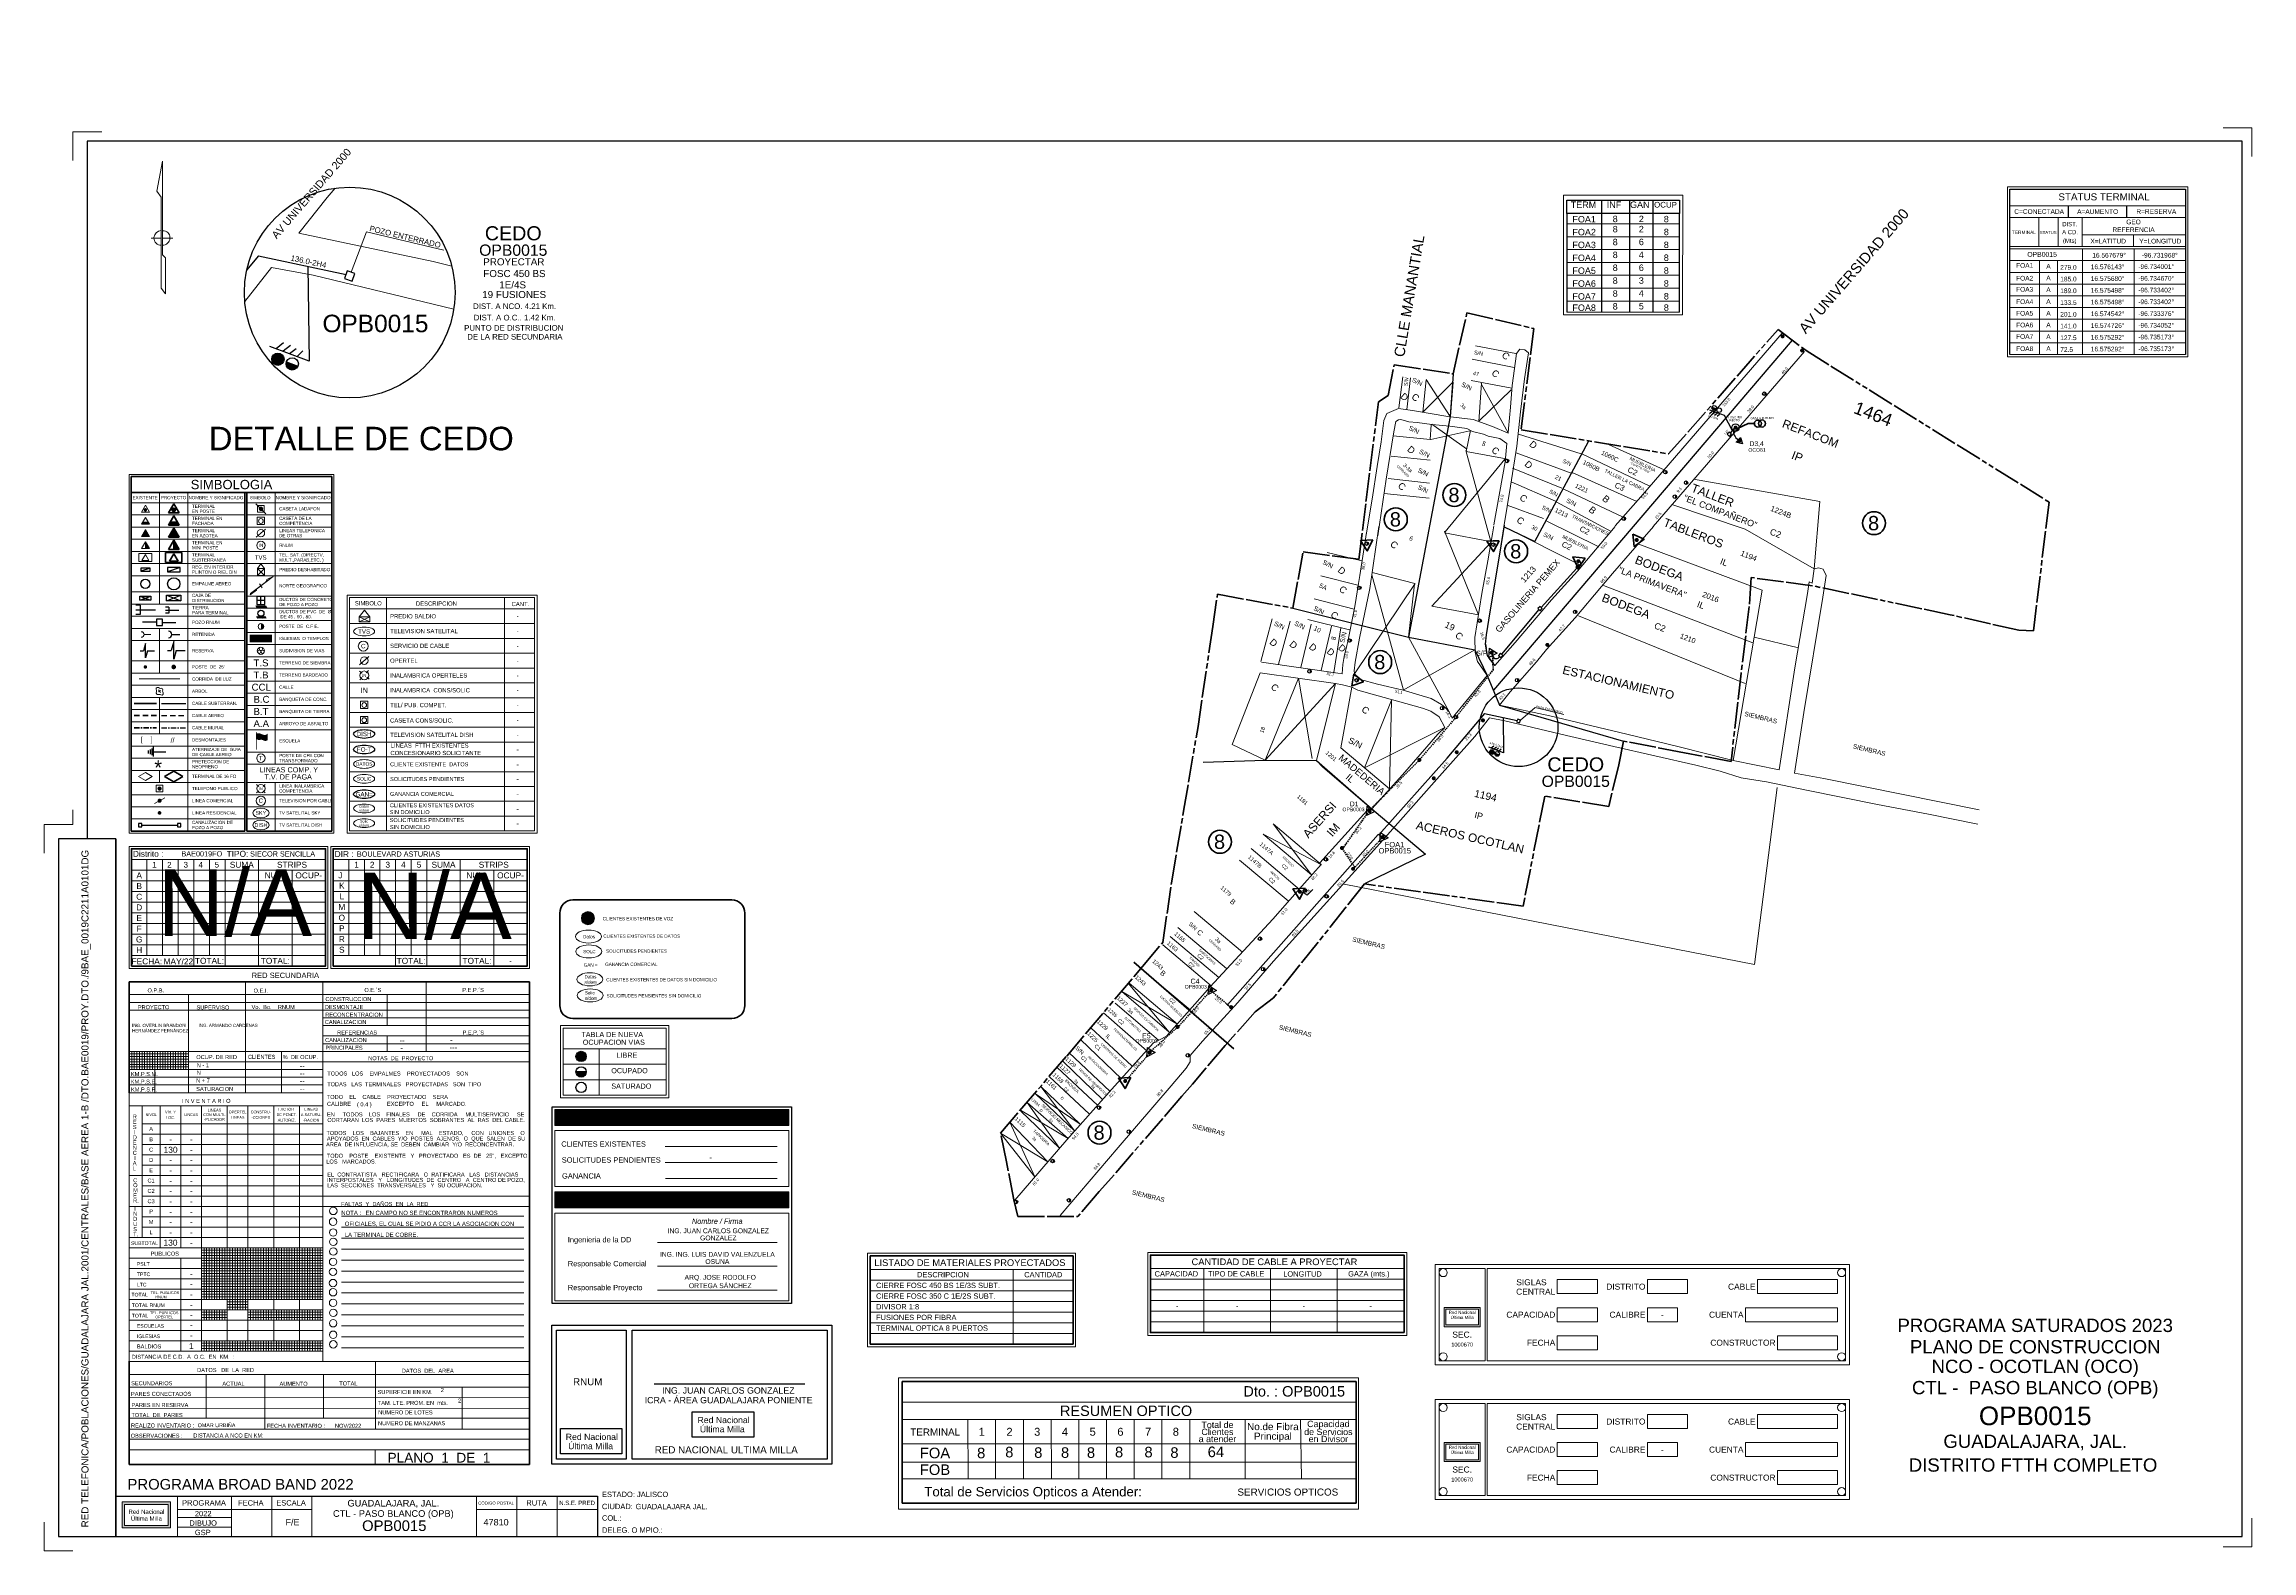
# Model space of a CAD drawing. Header units: millimetres. Extents: x -3867 to -351, y 1591 to 3666.
# Drawn here: x -3867 to -3036, y 1591 to 2158 of the extents above; entities that cross this region are included whole.
import ezdxf
from ezdxf.enums import TextEntityAlignment as Align

# ---------------------------------------------------------------- set-up
doc = ezdxf.new("R2010")
doc.units = ezdxf.units.MM
for name, pattern in [('TLSIGC_002', [0.8, 0.5, -0.3]), ('TLSIGC_004', [7, 4, -1, 1, -1]), ('TLSIGC_007', [28, 10, -1, 10, -1, 2, -1, 2, -1])]:
    doc.linetypes.add(name, pattern=pattern)
for name, color, linetype, lineweight in [('APUNTADOR  DE DATOS EXISTENTE', 82, 'Continuous', 20), ('APUNTADOR  DE DATOS PROYECTADA', 1, 'Continuous', 20), ('APUNTADOR EXISTENTE', 100, 'Continuous', 5), ('APUNTADOR PROYECTADO SECUNDARIO', 1, 'Continuous', 80), ('AREAS', 5, 'Continuous', 30), ('CABLE EXISTENTE AEREO SECUNDARIO', 82, 'TLSIGC_002', 40), ('CABLE EXISTENTE SUBTERRANEO SECUNDARIO', 82, 'Continuous', 40), ('CAJA DE DISTRIBUCION EXISTENTE', 92, 'Continuous', 30), ('CAJA DE EMPALMES EXISTENTE SECUNDARIO', 82, 'Continuous', 30), ('CANALIZACION P.V.C. ALIGERADA EXISTENTE', 132, 'Continuous', 30), ('CASETA TELEFONICA LADATEL', 82, 'Continuous', 15), ('CENTRAL', 6, 'Continuous', 5), ('CLASIFICACION TIPO COMERCIAL PRIMERA', 156, 'Continuous', 9), ('CLASIFICACION TIPO COMERCIAL SEGUNDA', 156, 'Continuous', 9), ('CLASIFICACION TIPO COMERCIAL TERCERA', 5, 'Continuous', 9), ('CLASIFICACION TIPO INDUSTRIA LIGERA', 156, 'Continuous', 9), ('CLASIFICACION TIPO INDUSTRIA MEDIANA', 156, 'Continuous', 9), ('CLASIFICACION TIPO RESIDENCIAL B', 156, 'Continuous', 9), ('CLASIFICACION TIPO RESIDENCIAL C', 156, 'Continuous', 9), ('CLASIFICACION TIPO RESIDENCIAL D', 5, 'Continuous', 9), ('CLASIFICACIÓN TIPO INDUSTRIA PESADA', 156, 'Continuous', 20), ('CLIENTES EXISTENTES DE DATOS', 7, 'Continuous', 13), ('CLIENTES EXISTENTES DE DATOS SIN DOMICILIO', 170, 'Continuous', 13), ('CLIENTES EXISTENTES DE VOZ', 94, 'Continuous', 13), ('DATOS DE CARATULA', 160, 'Continuous', 5), ('DISTRITO', 42, 'TLSIGC_007', 60), ('GANANCIA COMENCIAL', 10, 'Continuous', 13), ('LINEAS DE REFERENCIA Y ACOTACION', 160, 'Continuous', 9), ('LOTIFICACION 2003', 252, 'Continuous', 15), ('marco', 7, 'Continuous', 60), ('MARCO DE CONSTRUCCION', 7, 'Continuous', 5), ('MARCO Y LINEAS DE DATOS', 150, 'Continuous', 20), ('MARCOS CONSTRUCCION', 7, 'Continuous', 30), ('MEDIDAS ENTRE POSTES', 82, 'Continuous', 5), ('NOMBRE DE CALLES', 92, 'TLSIGC_017', 5), ('NUMEROS OFICIALES', 3, 'Continuous', 5), ('PERFILES  DE CANALIZACION P.V.C. ALIGERADA EXISTENTE', 132, 'Continuous', 30), ('POSTE DE ENERGIA ELECTRICA', 82, 'Continuous', 30), ('POSTES EXISTENTES SECUNDARIOS', 82, 'Continuous', 30), ('POZOS TRADICIONALES EXISTENTES', 132, 'Continuous', 30), ('REGISTROS DE DISTRIBUCION DE EDIFICIOS EXISTENTE', 82, 'Continuous', 30), ('SOLICITUDES', 6, 'Continuous', 9), ('SOLICITUDES PENSIENTES SIN DOMICILIO', 172, 'Continuous', 13), ('TERMINAL EXISTENTE EN POSTE', 82, 'Continuous', 30), ('TERMINAL PROYECTADA EN INTERIOR', 1, 'Continuous', 60), ('TERMINAL PROYECTADA EN POSTE', 1, 'Continuous', 60)]:
    doc.layers.add(name, color=color, linetype=linetype, lineweight=lineweight)
doc.layers.add('CABLE PROYECTADO SUBTERRANEO', color=1, linetype='Continuous')
doc.layers.add('CLIENTE INFINITUM', color=1, linetype='Continuous')
doc.styles.add('PLACA', font='arial.ttf')
doc.styles.add('RESUMEN', font='ARIALNB.TTF')
doc.styles.add('RESUMEN 1', font='ARIALNBI.TTF')
doc.styles.get("Standard").update_dxf_attribs({"font": 'arial.ttf'})
doc.linetypes.add('TLSIGC_017', pattern='A,0.5,["=",Standard,S=1.6,R=0,X=-0.2,Y=-0.8],0.5', length=1)

# ---------------------------------------------------------------- blocks, each defined once
blk = doc.blocks.new('CLIENTS INFINITUM')
at = {"layer": 'CLIENTE INFINITUM', "lineweight": 70, "ltscale": 8}
blk.add_circle((-3178.43, 1978.08), 4.32, dxfattribs=at)
at = {"layer": 'CLIENTE INFINITUM'}
blk.add_text('8', height=5.39, rotation=0.62883, dxfattribs=at).set_placement((-3180.65, 1975.37))

msp = doc.modelspace()

# ---------------------------------------------------------------- hatches: boundary and pattern name
at = {"linetype": 'Continuous', "lineweight": 0}
h = msp.add_hatch(dxfattribs=at)
h.set_pattern_fill('ANSI37', color=254, scale=0.1, style=0)
h.set_pattern_definition([(45, (-4157.4175, 1997.6867), (-0.2245064, 0.2245064), []), (135, (-4157.4175, 1997.6867), (-0.2245064, -0.2245064), [])])
h.paths.add_polyline_path([(-3674.71, 1757.54), (-3674.71, 1751.54), (-3586.71, 1751.54), (-3586.71, 1757.54)])
h = msp.add_hatch(dxfattribs=at)
h.set_pattern_fill('ANSI37', color=254, scale=0.1, style=0)
h.set_pattern_definition([(45, (-4157.41287, 1966.6944), (-0.2245064, 0.2245064), []), (135, (-4157.41287, 1966.6944), (-0.2245064, -0.2245064), [])])
h.paths.add_polyline_path([(-3674.71, 1726.55), (-3674.71, 1720.55), (-3586.71, 1720.55), (-3586.71, 1726.55)])
at = {"layer": 'CABLE PROYECTADO SUBTERRANEO'}
h = msp.add_hatch(color=256, dxfattribs=at)
edge = h.paths.add_edge_path()
edge.add_arc((-3818.12, 1923.98), 0.874, 0, 360)
at = {"layer": 'CANALIZACION P.V.C. ALIGERADA EXISTENTE'}
h = msp.add_hatch(color=256, dxfattribs=at)
h.dxf.hatch_style = 1
h.paths.add_polyline_path([(-3776.62, 2039.75, 1), (-3781.26, 2039.75, 1)])
h = msp.add_hatch(color=256, dxfattribs=at)
h.dxf.hatch_style = 1
h.paths.add_polyline_path([(-3771.39, 2037.18), (-3775.73, 2038.8, 1.004186)])
h = msp.add_hatch(color=256, dxfattribs=at)
h.dxf.hatch_style = 1
h.paths.add_polyline_path([(-3237.75, 2021.13), (-3239.37, 2021.74, 1.004186)])
h = msp.add_hatch(color=256, dxfattribs=at)
h.dxf.hatch_style = 1
h.paths.add_polyline_path([(-3321.36, 1891.95, 1), (-3323.09, 1891.95, 1)])
h = msp.add_hatch(color=256, dxfattribs=at)
h.dxf.hatch_style = 1
h.paths.add_polyline_path([(-3319.41, 1890.99), (-3321.03, 1891.59, 1.004186)])
at = {"layer": 'CANALIZACION P.V.C. ALIGERADA EXISTENTE', "ltscale": 0.1}
for points in [[(-3662.92, 1777.47, 1), (-3666.81, 1777.47, 1)], [(-3662.92, 1771.64), (-3666.81, 1771.64, 1)]]:
    msp.add_hatch(color=256, dxfattribs=at).paths.add_polyline_path(points)
at = {"layer": 'CASETA TELEFONICA LADATEL'}
h = msp.add_hatch(color=256, dxfattribs=at)
edge = h.paths.add_edge_path()
edge.add_arc((-3785.3, 1983.47), 0.85, 0, 360)
h = msp.add_hatch(color=256, dxfattribs=at)
edge = h.paths.add_edge_path()
edge.add_arc((-3823.45, 1878.23), 0.798, 0, 360)
at = {"layer": 'CLASIFICACION TIPO COMERCIAL PRIMERA'}
h = msp.add_hatch(color=3, dxfattribs=at)
h.dxf.hatch_style = 1
h.paths.add_polyline_path([(-3229.1, 2008.24), (-3228.27, 2009.17), (-3228.66, 2010.36), (-3230.32, 2008.49)])
at = {"layer": 'CLIENTES EXISTENTES DE VOZ'}
h = msp.add_hatch(color=94, dxfattribs=at)
h.dxf.hatch_style = 1
edge = h.paths.add_edge_path()
edge.add_arc((-3662.28, 1829.48), 2.46, 0, 360)
at = {"layer": 'MARCO DE CONSTRUCCION'}
for points in [[(-3827.29, 1977.64), (-3827.79, 1978.5), (-3829.79, 1978.5), (-3830.29, 1977.64)], [(-3830.29, 1973.06), (-3828.79, 1975.66), (-3827.29, 1973.06)], [(-3828.79, 1971.09), (-3828.79, 1968.49), (-3827.29, 1968.49)], [(-3789.56, 1933.27), (-3781.11, 1933.27), (-3781.11, 1936.08), (-3789.56, 1936.08), (-3789.56, 1933.27), (-3789.52, 1933.3), (-3781.15, 1933.3), (-3781.15, 1936.05), (-3789.52, 1936.05), (-3789.52, 1933.29)], [(-3788.15, 1934.7), (-3787.47, 1934.7), (-3787.47, 1935.52), (-3787.42, 1935.52), (-3787.42, 1934.7), (-3782.52, 1934.7), (-3782.52, 1934.65), (-3787.42, 1934.65), (-3787.42, 1933.83), (-3787.47, 1933.83), (-3787.47, 1934.65), (-3788.15, 1934.65), (-3788.15, 1934.7)], [(-3785.32, 1940.28), (-3785.19, 1940.27), (-3785.05, 1940.24), (-3784.94, 1940.21), (-3784.82, 1940.15), (-3784.67, 1940.05), (-3784.58, 1939.97), (-3784.5, 1939.87), (-3784.42, 1939.76), (-3784.37, 1939.64), (-3784.33, 1939.55), (-3784.3, 1939.42), (-3784.28, 1939.29), (-3784.28, 1939.21), (-3784.29, 1939.07), (-3784.32, 1938.93), (-3784.39, 1938.76), (-3784.46, 1938.65), (-3784.55, 1938.54), (-3784.65, 1938.44), (-3784.73, 1938.38), (-3784.82, 1938.32), (-3784.96, 1938.25), (-3785.1, 1938.21), (-3785.23, 1938.19), (-3785.32, 1938.18)], [(-3787.89, 1935.22), (-3787.86, 1935.26), (-3787.55, 1934.85), (-3787.59, 1934.82)], [(-3787.6, 1934.52), (-3787.57, 1934.5), (-3787.85, 1934.1), (-3787.89, 1934.13)], [(-3787.34, 1934.5), (-3787.31, 1934.54), (-3787, 1934.13), (-3787.04, 1934.1)], [(-3787.05, 1935.25), (-3787.01, 1935.22), (-3787.3, 1934.82), (-3787.33, 1934.86)]]:
    msp.add_hatch(color=256, dxfattribs=at).paths.add_polyline_path(points)
h = msp.add_hatch(color=0, dxfattribs=at)
edge = h.paths.add_edge_path()
edge.add_arc((-3828.79, 1983.08), 0.69, 0, 360)
h = msp.add_hatch(color=256, dxfattribs=at)
edge = h.paths.add_edge_path()
edge.add_arc((-3828.79, 1923.98), 0.69, 0, 360)
at = {"layer": 'MARCO DE CONSTRUCCION', "linetype": 'Continuous', "lineweight": 20}
msp.add_hatch(color=7, dxfattribs=at).paths.add_polyline_path([(-3787.16, 1892.93), (-3786.94, 1892.93), (-3786.94, 1896.87), (-3786.78, 1896.76), (-3786.7, 1896.71), (-3786.61, 1896.65), (-3786.52, 1896.61), (-3786.39, 1896.56), (-3786.31, 1896.53), (-3786.21, 1896.51), (-3786.05, 1896.49), (-3785.95, 1896.49), (-3785.86, 1896.5), (-3785.66, 1896.53), (-3785.53, 1896.56), (-3785.43, 1896.58), (-3785.39, 1896.59), (-3785.35, 1896.6), (-3785.32, 1896.6), (-3785.3, 1896.61), (-3785.28, 1896.61), (-3785.25, 1896.61), (-3785.23, 1896.6), (-3785.11, 1896.6), (-3785, 1896.58), (-3784.91, 1896.57), (-3784.84, 1896.55), (-3784.79, 1896.53), (-3784.69, 1896.49), (-3784.59, 1896.45), (-3784.46, 1896.4), (-3784.33, 1896.34), (-3784.12, 1896.25), (-3783.83, 1896.19), (-3783.72, 1896.17), (-3783.63, 1896.16), (-3783.54, 1896.17), (-3783.44, 1896.19), (-3783.38, 1896.21), (-3783.2, 1896.27), (-3783.09, 1896.31), (-3782.98, 1896.36), (-3782.9, 1896.39), (-3782.85, 1896.39), (-3782.78, 1896.38), (-3782.78, 1898.89), (-3782.8, 1898.88), (-3782.87, 1898.84), (-3783.07, 1898.7), (-3783.28, 1898.58), (-3783.41, 1898.52), (-3783.59, 1898.45), (-3783.72, 1898.42), (-3783.72, 1898.42), (-3783.83, 1898.39), (-3783.92, 1898.38), (-3784.04, 1898.38), (-3784.25, 1898.43), (-3784.35, 1898.46), (-3784.53, 1898.52), (-3784.65, 1898.57), (-3784.94, 1898.68), (-3785.19, 1898.79), (-3785.39, 1898.87), (-3785.73, 1898.97), (-3786.13, 1899.04), (-3786.36, 1899.07), (-3786.59, 1899.07), (-3786.88, 1899.06), (-3786.94, 1899.07), (-3786.94, 1899.5), (-3787.16, 1899.5), (-3787.16, 1899.5), (-3787.16, 1899.5)])
at = {"layer": 'MARCO DE CONSTRUCCION'}
h = msp.add_hatch(color=7, dxfattribs=at)
edge = h.paths.add_edge_path()
edge.add_arc((-3823.45, 1873.65), 0.782, 0, 360)
h = msp.add_hatch(color=7, dxfattribs=at)
edge = h.paths.add_edge_path()
edge.add_arc((-3823.45, 1869.08), 0.698, 0, 360)
at = {"layer": 'MARCO Y LINEAS DE DATOS', "linetype": 'Continuous', "lineweight": 9}
h = msp.add_hatch(color=256, dxfattribs=at)
h.dxf.hatch_style = 1
h.paths.add_polyline_path([(-3340.18, 1683.04), (-3340.18, 1675.8), (-3326.54, 1675.8), (-3326.54, 1683.04)])
h.paths.add_polyline_path([(-3327.2, 1676.46), (-3339.52, 1676.46), (-3339.52, 1682.38), (-3327.2, 1682.38)], flags=16)
h.paths.add_polyline_path([(-3338.5, 2158.27), (-3328.23, 2158.27), (-3328.23, 2156.41), (-3338.5, 2156.41)], flags=9)
h.paths.add_polyline_path([(-3338.27, 2156.62), (-3328.44, 2156.62), (-3328.44, 2154.43), (-3338.27, 2154.43)], flags=9)
h = msp.add_hatch(color=256, dxfattribs=at)
h.dxf.hatch_style = 1
h.paths.add_polyline_path([(-3340.18, 1632.3), (-3340.18, 1625.05), (-3326.54, 1625.05), (-3326.54, 1632.3)])
h.paths.add_polyline_path([(-3327.2, 1625.72), (-3339.52, 1625.72), (-3339.52, 1631.64), (-3327.2, 1631.64)], flags=16)
h.paths.add_polyline_path([(-3338.5, 2107.52), (-3328.23, 2107.52), (-3328.23, 2105.66), (-3338.5, 2105.66)], flags=9)
h.paths.add_polyline_path([(-3338.27, 2105.88), (-3328.44, 2105.88), (-3328.44, 2103.69), (-3338.27, 2103.69)], flags=9)
h = msp.add_hatch(color=256, dxfattribs=at)
h.dxf.hatch_style = 1
h.paths.add_polyline_path([(-3837.51, 1609.87), (-3837.51, 1600.18), (-3819.28, 1600.18), (-3819.28, 1609.87)])
h.paths.add_polyline_path([(-3820.16, 1601.07), (-3836.62, 1601.07), (-3836.62, 1608.98), (-3820.16, 1608.98)], flags=16)
h.paths.add_polyline_path([(-3835.37, 1607.45), (-3821.39, 1607.45), (-3821.39, 1605.01), (-3835.37, 1605.01)], flags=24)
h.paths.add_polyline_path([(-3834.42, 1605.24), (-3822.27, 1605.24), (-3822.27, 1602.39), (-3834.42, 1602.39)], flags=24)
at = {"layer": 'POSTE DE ENERGIA ELECTRICA'}
for points in [[(-3219.69, 2027.43), (-3219.61, 2027.43), (-3219.52, 2027.41), (-3219.45, 2027.39), (-3219.38, 2027.35), (-3219.28, 2027.29), (-3219.23, 2027.24), (-3219.17, 2027.18), (-3219.13, 2027.11), (-3219.09, 2027.03), (-3219.07, 2026.97), (-3219.05, 2026.9), (-3219.04, 2026.81), (-3219.04, 2026.76), (-3219.04, 2026.67), (-3219.07, 2026.58), (-3219.11, 2026.48), (-3219.15, 2026.41), (-3219.21, 2026.34), (-3219.27, 2026.28), (-3219.32, 2026.24), (-3219.38, 2026.2), (-3219.47, 2026.16), (-3219.56, 2026.14), (-3219.63, 2026.12), (-3219.69, 2026.12)], [(-3316.49, 2002.14), (-3316.4, 2002.14), (-3316.32, 2002.12), (-3316.25, 2002.1), (-3316.18, 2002.06), (-3316.08, 2002), (-3316.03, 2001.95), (-3315.97, 2001.89), (-3315.93, 2001.82), (-3315.89, 2001.74), (-3315.87, 2001.68), (-3315.85, 2001.61), (-3315.84, 2001.52), (-3315.84, 2001.47), (-3315.84, 2001.38), (-3315.86, 2001.29), (-3315.91, 2001.19), (-3315.95, 2001.12), (-3316, 2001.05), (-3316.07, 2000.99), (-3316.12, 2000.95), (-3316.17, 2000.91), (-3316.26, 2000.87), (-3316.35, 2000.85), (-3316.43, 2000.83), (-3316.49, 2000.83)], [(-3256.93, 1997.94), (-3256.84, 1997.94), (-3256.76, 1997.92), (-3256.69, 1997.9), (-3256.62, 1997.86), (-3256.52, 1997.8), (-3256.47, 1997.75), (-3256.41, 1997.69), (-3256.37, 1997.62), (-3256.33, 1997.54), (-3256.31, 1997.48), (-3256.29, 1997.41), (-3256.28, 1997.32), (-3256.28, 1997.27), (-3256.28, 1997.18), (-3256.3, 1997.09), (-3256.35, 1996.99), (-3256.39, 1996.92), (-3256.44, 1996.85), (-3256.51, 1996.79), (-3256.56, 1996.75), (-3256.61, 1996.71), (-3256.7, 1996.67), (-3256.79, 1996.65), (-3256.87, 1996.63), (-3256.93, 1996.63)], [(-3249.13, 1993.96), (-3249.04, 1993.95), (-3248.95, 1993.93), (-3248.89, 1993.91), (-3248.81, 1993.88), (-3248.72, 1993.81), (-3248.66, 1993.76), (-3248.61, 1993.7), (-3248.56, 1993.63), (-3248.53, 1993.56), (-3248.5, 1993.5), (-3248.48, 1993.42), (-3248.47, 1993.33), (-3248.47, 1993.28), (-3248.48, 1993.2), (-3248.5, 1993.11), (-3248.54, 1993), (-3248.59, 1992.93), (-3248.64, 1992.86), (-3248.7, 1992.8), (-3248.75, 1992.76), (-3248.81, 1992.73), (-3248.9, 1992.68), (-3248.99, 1992.66), (-3249.07, 1992.65), (-3249.13, 1992.64)], [(-3253.36, 1988.73), (-3253.27, 1988.72), (-3253.19, 1988.7), (-3253.12, 1988.68), (-3253.05, 1988.65), (-3252.95, 1988.58), (-3252.9, 1988.53), (-3252.84, 1988.47), (-3252.8, 1988.4), (-3252.76, 1988.33), (-3252.73, 1988.27), (-3252.72, 1988.19), (-3252.7, 1988.1), (-3252.71, 1988.05), (-3252.71, 1987.97), (-3252.73, 1987.88), (-3252.77, 1987.77), (-3252.82, 1987.7), (-3252.87, 1987.63), (-3252.94, 1987.57), (-3252.99, 1987.53), (-3253.04, 1987.5), (-3253.13, 1987.45), (-3253.22, 1987.43), (-3253.3, 1987.42), (-3253.36, 1987.41)], [(-3272.56, 1980.45), (-3272.47, 1980.44), (-3272.39, 1980.42), (-3272.32, 1980.4), (-3272.25, 1980.37), (-3272.15, 1980.3), (-3272.09, 1980.25), (-3272.04, 1980.19), (-3272, 1980.12), (-3271.96, 1980.05), (-3271.93, 1979.99), (-3271.91, 1979.91), (-3271.9, 1979.82), (-3271.91, 1979.77), (-3271.91, 1979.69), (-3271.93, 1979.6), (-3271.97, 1979.49), (-3272.02, 1979.42), (-3272.07, 1979.35), (-3272.14, 1979.29), (-3272.19, 1979.25), (-3272.24, 1979.22), (-3272.33, 1979.17), (-3272.42, 1979.15), (-3272.5, 1979.14), (-3272.56, 1979.13)], [(-3369.31, 1971.04), (-3369.22, 1971.03), (-3369.13, 1971.01), (-3369.07, 1970.99), (-3368.99, 1970.96), (-3368.9, 1970.89), (-3368.84, 1970.84), (-3368.79, 1970.78), (-3368.74, 1970.71), (-3368.71, 1970.64), (-3368.68, 1970.58), (-3368.66, 1970.5), (-3368.65, 1970.41), (-3368.65, 1970.36), (-3368.66, 1970.28), (-3368.68, 1970.19), (-3368.72, 1970.08), (-3368.77, 1970.01), (-3368.82, 1969.94), (-3368.88, 1969.88), (-3368.93, 1969.84), (-3368.99, 1969.81), (-3369.08, 1969.76), (-3369.17, 1969.74), (-3369.25, 1969.73), (-3369.31, 1969.72)], [(-3321.63, 1970.67), (-3321.54, 1970.66), (-3321.46, 1970.64), (-3321.39, 1970.62), (-3321.32, 1970.59), (-3321.22, 1970.52), (-3321.17, 1970.47), (-3321.11, 1970.41), (-3321.07, 1970.34), (-3321.03, 1970.27), (-3321, 1970.21), (-3320.99, 1970.13), (-3320.98, 1970.04), (-3320.98, 1969.99), (-3320.98, 1969.91), (-3321, 1969.82), (-3321.05, 1969.71), (-3321.09, 1969.64), (-3321.14, 1969.57), (-3321.21, 1969.51), (-3321.26, 1969.47), (-3321.31, 1969.44), (-3321.4, 1969.39), (-3321.49, 1969.37), (-3321.57, 1969.36), (-3321.63, 1969.35)], [(-3372.07, 1954.37), (-3371.98, 1954.37), (-3371.9, 1954.35), (-3371.83, 1954.33), (-3371.76, 1954.29), (-3371.66, 1954.23), (-3371.61, 1954.18), (-3371.55, 1954.12), (-3371.51, 1954.05), (-3371.47, 1953.98), (-3371.44, 1953.92), (-3371.43, 1953.84), (-3371.41, 1953.75), (-3371.42, 1953.7), (-3371.42, 1953.62), (-3371.44, 1953.52), (-3371.48, 1953.42), (-3371.53, 1953.35), (-3371.58, 1953.28), (-3371.65, 1953.22), (-3371.7, 1953.18), (-3371.75, 1953.14), (-3371.84, 1953.1), (-3371.93, 1953.08), (-3372.01, 1953.06), (-3372.07, 1953.06)], [(-3290.86, 1945.35), (-3290.77, 1945.34), (-3290.68, 1945.32), (-3290.62, 1945.3), (-3290.54, 1945.26), (-3290.45, 1945.2), (-3290.39, 1945.15), (-3290.34, 1945.09), (-3290.29, 1945.02), (-3290.26, 1944.95), (-3290.23, 1944.89), (-3290.21, 1944.81), (-3290.2, 1944.72), (-3290.2, 1944.67), (-3290.21, 1944.59), (-3290.23, 1944.49), (-3290.27, 1944.39), (-3290.31, 1944.32), (-3290.37, 1944.25), (-3290.43, 1944.19), (-3290.48, 1944.15), (-3290.54, 1944.12), (-3290.63, 1944.07), (-3290.72, 1944.05), (-3290.79, 1944.03), (-3290.86, 1944.03)], [(-3326.82, 1942.04), (-3326.73, 1942.04), (-3326.64, 1942.01), (-3326.58, 1941.99), (-3326.5, 1941.96), (-3326.41, 1941.9), (-3326.35, 1941.85), (-3326.3, 1941.78), (-3326.25, 1941.71), (-3326.22, 1941.64), (-3326.19, 1941.58), (-3326.17, 1941.5), (-3326.16, 1941.42), (-3326.16, 1941.37), (-3326.17, 1941.28), (-3326.19, 1941.19), (-3326.23, 1941.09), (-3326.28, 1941.02), (-3326.33, 1940.95), (-3326.39, 1940.88), (-3326.44, 1940.85), (-3326.5, 1940.81), (-3326.59, 1940.77), (-3326.68, 1940.74), (-3326.76, 1940.73), (-3326.82, 1940.72)], [(-3375.72, 1934.57), (-3375.63, 1934.57), (-3375.55, 1934.55), (-3375.48, 1934.53), (-3375.41, 1934.49), (-3375.31, 1934.43), (-3375.26, 1934.38), (-3375.2, 1934.32), (-3375.16, 1934.25), (-3375.12, 1934.17), (-3375.1, 1934.11), (-3375.08, 1934.03), (-3375.07, 1933.95), (-3375.07, 1933.9), (-3375.07, 1933.81), (-3375.09, 1933.72), (-3375.14, 1933.62), (-3375.18, 1933.55), (-3375.23, 1933.48), (-3375.3, 1933.42), (-3375.35, 1933.38), (-3375.4, 1933.34), (-3375.49, 1933.3), (-3375.58, 1933.27), (-3375.66, 1933.26), (-3375.72, 1933.26)], [(-3390.8, 1922.98), (-3390.71, 1922.98), (-3390.62, 1922.96), (-3390.56, 1922.94), (-3390.48, 1922.9), (-3390.39, 1922.84), (-3390.33, 1922.79), (-3390.28, 1922.73), (-3390.23, 1922.66), (-3390.2, 1922.58), (-3390.17, 1922.52), (-3390.15, 1922.44), (-3390.14, 1922.36), (-3390.14, 1922.31), (-3390.15, 1922.22), (-3390.17, 1922.13), (-3390.21, 1922.03), (-3390.26, 1921.96), (-3390.31, 1921.89), (-3390.37, 1921.83), (-3390.42, 1921.79), (-3390.48, 1921.75), (-3390.57, 1921.71), (-3390.66, 1921.69), (-3390.73, 1921.67), (-3390.8, 1921.67)], [(-3373.07, 1919.64), (-3372.98, 1919.63), (-3372.89, 1919.61), (-3372.83, 1919.59), (-3372.75, 1919.55), (-3372.66, 1919.49), (-3372.6, 1919.44), (-3372.55, 1919.38), (-3372.5, 1919.31), (-3372.47, 1919.24), (-3372.44, 1919.18), (-3372.42, 1919.1), (-3372.41, 1919.01), (-3372.41, 1918.96), (-3372.42, 1918.88), (-3372.44, 1918.78), (-3372.48, 1918.68), (-3372.53, 1918.61), (-3372.58, 1918.54), (-3372.64, 1918.48), (-3372.69, 1918.44), (-3372.75, 1918.4), (-3372.84, 1918.36), (-3372.93, 1918.34), (-3373.01, 1918.32), (-3373.07, 1918.32)], [(-3312.7, 1919.66), (-3312.62, 1919.65), (-3312.53, 1919.63), (-3312.46, 1919.61), (-3312.39, 1919.58), (-3312.29, 1919.51), (-3312.24, 1919.46), (-3312.18, 1919.4), (-3312.14, 1919.33), (-3312.1, 1919.26), (-3312.08, 1919.2), (-3312.06, 1919.12), (-3312.05, 1919.03), (-3312.05, 1918.98), (-3312.05, 1918.9), (-3312.08, 1918.81), (-3312.12, 1918.71), (-3312.16, 1918.63), (-3312.22, 1918.56), (-3312.28, 1918.5), (-3312.33, 1918.46), (-3312.38, 1918.43), (-3312.48, 1918.39), (-3312.57, 1918.36), (-3312.64, 1918.35), (-3312.7, 1918.34)], [(-3340.9, 1909.15), (-3340.81, 1909.14), (-3340.73, 1909.12), (-3340.66, 1909.1), (-3340.58, 1909.07), (-3340.49, 1909), (-3340.43, 1908.95), (-3340.38, 1908.89), (-3340.33, 1908.82), (-3340.3, 1908.75), (-3340.27, 1908.69), (-3340.25, 1908.61), (-3340.24, 1908.52), (-3340.24, 1908.47), (-3340.25, 1908.39), (-3340.27, 1908.3), (-3340.31, 1908.2), (-3340.36, 1908.12), (-3340.41, 1908.05), (-3340.48, 1907.99), (-3340.53, 1907.95), (-3340.58, 1907.92), (-3340.67, 1907.87), (-3340.76, 1907.85), (-3340.84, 1907.84), (-3340.9, 1907.83)], [(-3335.71, 1905.78), (-3335.63, 1905.77), (-3335.54, 1905.75), (-3335.47, 1905.73), (-3335.4, 1905.7), (-3335.3, 1905.63), (-3335.25, 1905.59), (-3335.19, 1905.52), (-3335.15, 1905.45), (-3335.11, 1905.38), (-3335.09, 1905.32), (-3335.07, 1905.24), (-3335.06, 1905.15), (-3335.06, 1905.1), (-3335.06, 1905.02), (-3335.08, 1904.93), (-3335.13, 1904.83), (-3335.17, 1904.75), (-3335.22, 1904.68), (-3335.29, 1904.62), (-3335.34, 1904.58), (-3335.39, 1904.55), (-3335.49, 1904.51), (-3335.57, 1904.48), (-3335.65, 1904.47), (-3335.71, 1904.46)], [(-3384.63, 1852.27), (-3384.55, 1852.26), (-3384.46, 1852.24), (-3384.39, 1852.22), (-3384.32, 1852.19), (-3384.22, 1852.12), (-3384.17, 1852.08), (-3384.11, 1852.01), (-3384.07, 1851.94), (-3384.03, 1851.87), (-3384.01, 1851.81), (-3383.99, 1851.73), (-3383.98, 1851.64), (-3383.98, 1851.59), (-3383.98, 1851.51), (-3384, 1851.42), (-3384.05, 1851.32), (-3384.09, 1851.24), (-3384.14, 1851.17), (-3384.21, 1851.11), (-3384.26, 1851.07), (-3384.31, 1851.04), (-3384.41, 1851), (-3384.49, 1850.97), (-3384.57, 1850.96), (-3384.63, 1850.95)], [(-3392.52, 1840.59), (-3392.43, 1840.59), (-3392.34, 1840.57), (-3392.28, 1840.54), (-3392.2, 1840.51), (-3392.11, 1840.45), (-3392.05, 1840.4), (-3392, 1840.33), (-3391.95, 1840.26), (-3391.92, 1840.19), (-3391.89, 1840.13), (-3391.87, 1840.05), (-3391.86, 1839.97), (-3391.86, 1839.92), (-3391.87, 1839.83), (-3391.89, 1839.74), (-3391.93, 1839.64), (-3391.98, 1839.57), (-3392.03, 1839.5), (-3392.09, 1839.44), (-3392.14, 1839.4), (-3392.2, 1839.36), (-3392.29, 1839.32), (-3392.38, 1839.29), (-3392.45, 1839.28), (-3392.52, 1839.27)], [(-3384.37, 1838.35), (-3384.28, 1838.35), (-3384.2, 1838.33), (-3384.13, 1838.3), (-3384.06, 1838.27), (-3383.96, 1838.21), (-3383.9, 1838.16), (-3383.85, 1838.09), (-3383.8, 1838.02), (-3383.77, 1837.95), (-3383.74, 1837.89), (-3383.72, 1837.81), (-3383.71, 1837.73), (-3383.72, 1837.68), (-3383.72, 1837.59), (-3383.74, 1837.5), (-3383.78, 1837.4), (-3383.83, 1837.33), (-3383.88, 1837.26), (-3383.95, 1837.2), (-3384, 1837.16), (-3384.05, 1837.12), (-3384.14, 1837.08), (-3384.23, 1837.05), (-3384.31, 1837.04), (-3384.37, 1837.03)], [(-3409.46, 1822.42), (-3409.37, 1822.42), (-3409.29, 1822.4), (-3409.22, 1822.38), (-3409.15, 1822.34), (-3409.05, 1822.28), (-3409, 1822.23), (-3408.94, 1822.17), (-3408.9, 1822.1), (-3408.86, 1822.03), (-3408.83, 1821.97), (-3408.81, 1821.89), (-3408.8, 1821.8), (-3408.81, 1821.75), (-3408.81, 1821.67), (-3408.83, 1821.57), (-3408.87, 1821.47), (-3408.92, 1821.4), (-3408.97, 1821.33), (-3409.04, 1821.27), (-3409.09, 1821.23), (-3409.14, 1821.19), (-3409.23, 1821.15), (-3409.32, 1821.13), (-3409.4, 1821.11), (-3409.46, 1821.11)], [(-3408.25, 1810.93), (-3408.16, 1810.93), (-3408.07, 1810.91), (-3408.01, 1810.89), (-3407.93, 1810.85), (-3407.84, 1810.79), (-3407.78, 1810.74), (-3407.73, 1810.68), (-3407.68, 1810.61), (-3407.65, 1810.54), (-3407.62, 1810.48), (-3407.6, 1810.4), (-3407.59, 1810.31), (-3407.59, 1810.26), (-3407.6, 1810.17), (-3407.62, 1810.08), (-3407.66, 1809.98), (-3407.71, 1809.91), (-3407.76, 1809.84), (-3407.82, 1809.78), (-3407.87, 1809.74), (-3407.93, 1809.7), (-3408.02, 1809.66), (-3408.11, 1809.64), (-3408.19, 1809.62), (-3408.25, 1809.62)], [(-3436.56, 1778.52), (-3436.47, 1778.52), (-3436.38, 1778.5), (-3436.32, 1778.48), (-3436.24, 1778.44), (-3436.15, 1778.38), (-3436.09, 1778.33), (-3436.04, 1778.27), (-3435.99, 1778.2), (-3435.96, 1778.12), (-3435.93, 1778.06), (-3435.91, 1777.98), (-3435.9, 1777.9), (-3435.9, 1777.85), (-3435.91, 1777.76), (-3435.93, 1777.67), (-3435.97, 1777.57), (-3436.01, 1777.5), (-3436.07, 1777.43), (-3436.13, 1777.37), (-3436.18, 1777.33), (-3436.24, 1777.29), (-3436.33, 1777.25), (-3436.42, 1777.22), (-3436.49, 1777.21), (-3436.56, 1777.21)], [(-3469.98, 1758.87), (-3469.89, 1758.87), (-3469.8, 1758.85), (-3469.74, 1758.83), (-3469.66, 1758.79), (-3469.57, 1758.73), (-3469.51, 1758.68), (-3469.46, 1758.62), (-3469.41, 1758.55), (-3469.38, 1758.48), (-3469.35, 1758.42), (-3469.33, 1758.34), (-3469.32, 1758.25), (-3469.32, 1758.2), (-3469.33, 1758.11), (-3469.35, 1758.02), (-3469.39, 1757.92), (-3469.43, 1757.85), (-3469.49, 1757.78), (-3469.55, 1757.72), (-3469.6, 1757.68), (-3469.66, 1757.64), (-3469.75, 1757.6), (-3469.84, 1757.58), (-3469.91, 1757.56), (-3469.98, 1757.56)], [(-3458.77, 1749.83), (-3458.68, 1749.83), (-3458.6, 1749.81), (-3458.53, 1749.78), (-3458.46, 1749.75), (-3458.36, 1749.69), (-3458.31, 1749.64), (-3458.25, 1749.57), (-3458.21, 1749.5), (-3458.17, 1749.43), (-3458.15, 1749.37), (-3458.13, 1749.29), (-3458.12, 1749.21), (-3458.12, 1749.16), (-3458.12, 1749.07), (-3458.14, 1748.98), (-3458.19, 1748.88), (-3458.23, 1748.81), (-3458.28, 1748.74), (-3458.35, 1748.68), (-3458.4, 1748.64), (-3458.45, 1748.6), (-3458.54, 1748.56), (-3458.63, 1748.53), (-3458.71, 1748.52), (-3458.77, 1748.51)], [(-3487.46, 1738.79), (-3487.37, 1738.78), (-3487.29, 1738.76), (-3487.22, 1738.74), (-3487.15, 1738.71), (-3487.05, 1738.64), (-3487, 1738.6), (-3486.94, 1738.53), (-3486.9, 1738.46), (-3486.86, 1738.39), (-3486.84, 1738.33), (-3486.82, 1738.25), (-3486.81, 1738.16), (-3486.81, 1738.11), (-3486.81, 1738.03), (-3486.83, 1737.94), (-3486.88, 1737.84), (-3486.92, 1737.76), (-3486.97, 1737.69), (-3487.04, 1737.63), (-3487.09, 1737.59), (-3487.14, 1737.56), (-3487.23, 1737.52), (-3487.32, 1737.49), (-3487.4, 1737.48), (-3487.46, 1737.47)], [(-3501.24, 1723.39), (-3501.16, 1723.39), (-3501.07, 1723.37), (-3501, 1723.35), (-3500.93, 1723.31), (-3500.83, 1723.25), (-3500.78, 1723.2), (-3500.72, 1723.14), (-3500.68, 1723.07), (-3500.64, 1722.99), (-3500.62, 1722.93), (-3500.6, 1722.86), (-3500.59, 1722.77), (-3500.59, 1722.72), (-3500.59, 1722.63), (-3500.62, 1722.54), (-3500.66, 1722.44), (-3500.7, 1722.37), (-3500.76, 1722.3), (-3500.82, 1722.24), (-3500.87, 1722.2), (-3500.93, 1722.16), (-3501.02, 1722.12), (-3501.11, 1722.1), (-3501.18, 1722.08), (-3501.24, 1722.08)], [(-3481.33, 1724.03), (-3481.24, 1724.02), (-3481.15, 1724), (-3481.09, 1723.98), (-3481.01, 1723.95), (-3480.92, 1723.88), (-3480.86, 1723.84), (-3480.81, 1723.77), (-3480.76, 1723.7), (-3480.73, 1723.63), (-3480.7, 1723.57), (-3480.68, 1723.49), (-3480.67, 1723.41), (-3480.67, 1723.35), (-3480.68, 1723.27), (-3480.7, 1723.18), (-3480.74, 1723.08), (-3480.79, 1723), (-3480.84, 1722.93), (-3480.9, 1722.87), (-3480.95, 1722.83), (-3481.01, 1722.8), (-3481.1, 1722.76), (-3481.19, 1722.73), (-3481.27, 1722.72), (-3481.33, 1722.71)]]:
    msp.add_hatch(color=256, dxfattribs=at).paths.add_polyline_path(points)
at = {"layer": 'POSTES EXISTENTES SECUNDARIOS'}
h = msp.add_hatch(color=256, dxfattribs=at)
edge = h.paths.add_edge_path()
edge.add_arc((-3212.83, 2048.36), 0.764, 0, 360)
h = msp.add_hatch(color=256, dxfattribs=at)
edge = h.paths.add_edge_path()
edge.add_arc((-3205.49, 2043.01), 0.764, 0, 360)
h = msp.add_hatch(color=256, dxfattribs=at)
edge = h.paths.add_edge_path()
edge.add_arc((-3230.52, 2014.03), 0.764, 0, 360)
h = msp.add_hatch(color=1, dxfattribs=at)
edge = h.paths.add_edge_path()
edge.add_arc((-3267.69, 1971.76), 0.764, 0, 360)
h = msp.add_hatch(color=256, dxfattribs=at)
edge = h.paths.add_edge_path()
edge.add_arc((-3289.66, 1963.77), 0.764, 0, 360)
h = msp.add_hatch(color=256, dxfattribs=at)
edge = h.paths.add_edge_path()
edge.add_arc((-3322.26, 1929.37), 0.764, 0, 360)
h = msp.add_hatch(color=256, dxfattribs=at)
edge = h.paths.add_edge_path()
edge.add_arc((-3301.32, 1932.3), 0.764, 0, 360)
h = msp.add_hatch(color=256, dxfattribs=at)
edge = h.paths.add_edge_path()
edge.add_arc((-3325.56, 1903.89), 0.764, 0, 360)
h = msp.add_hatch(color=256, dxfattribs=at)
edge = h.paths.add_edge_path()
edge.add_arc((-3349.48, 1889), 0.764, 0, 360)
h = msp.add_hatch(color=256, dxfattribs=at)
edge = h.paths.add_edge_path()
edge.add_arc((-3335.42, 1891.9), 0.764, 0, 360)
h = msp.add_hatch(color=256, dxfattribs=at)
edge = h.paths.add_edge_path()
edge.add_arc((-3344.05, 1882.1), 0.764, 0, 360)
h = msp.add_hatch(color=256, dxfattribs=at)
edge = h.paths.add_edge_path()
edge.add_arc((-3368.21, 1869.77), 0.764, 0, 360)
h = msp.add_hatch(color=256, dxfattribs=at)
edge = h.paths.add_edge_path()
edge.add_arc((-3363.25, 1859.97), 0.764, 0, 360)
h = msp.add_hatch(color=256, dxfattribs=at)
edge = h.paths.add_edge_path()
edge.add_arc((-3378.61, 1855.88), 0.764, 0, 360)
h = msp.add_hatch(color=256, dxfattribs=at)
edge = h.paths.add_edge_path()
edge.add_arc((-3374.41, 1848.05), 0.764, 0, 360)
h = msp.add_hatch(color=256, dxfattribs=at)
edge = h.paths.add_edge_path()
edge.add_arc((-3394.42, 1839.42), 0.764, 0, 360)
h = msp.add_hatch(color=256, dxfattribs=at)
edge = h.paths.add_edge_path()
edge.add_arc((-3427.78, 1802.45), 0.764, 0, 360)
h = msp.add_hatch(color=256, dxfattribs=at)
edge = h.paths.add_edge_path()
edge.add_arc((-3420.31, 1796.02), 0.764, 0, 360)
h = msp.add_hatch(color=256, dxfattribs=at)
edge = h.paths.add_edge_path()
edge.add_arc((-3440.42, 1788.58), 0.764, 0, 360)
h = msp.add_hatch(color=256, dxfattribs=at)
edge = h.paths.add_edge_path()
edge.add_arc((-3450.92, 1779.07), 0.764, 0, 360)
h = msp.add_hatch(color=256, dxfattribs=at)
edge = h.paths.add_edge_path()
edge.add_arc((-3460.16, 1768.22), 0.764, 0, 360)
at = {"layer": 'TERMINAL PROYECTADA EN INTERIOR'}
for points in [[(-3816.11, 1977.35), (-3816.78, 1978.5), (-3819.45, 1978.5), (-3820.12, 1977.35)], [(-3818.12, 1976.24), (-3820.12, 1972.77), (-3816.11, 1972.77)], [(-3818.12, 1968.2), (-3816.11, 1968.2), (-3818.12, 1971.66)]]:
    msp.add_hatch(color=256, dxfattribs=at).paths.add_polyline_path(points)
at = {"layer": 'TERMINAL PROYECTADA EN INTERIOR', "linetype": 'Continuous', "lineweight": 50}
h = msp.add_hatch(color=1, dxfattribs=at)
edge = h.paths.add_edge_path()
edge.add_arc((-3818.12, 1983.08), 0.92, 0, 360)

# ---------------------------------------------------------------- linework, layer by layer
at = {"linetype": 'Continuous', "lineweight": 30}
for p, q in [((-3105.26, 2093.1), (-3105.26, 2097.51)), ((-3083.25, 2093.1), (-3083.25, 2097.51))]:
    msp.add_line(p, q, dxfattribs=at)
at = {"color": 7, "linetype": 'Continuous', "lineweight": 5}
for p, q in [((-3633.18, 1743.53), (-3591.12, 1743.53)), ((-3633.18, 1737.53), (-3591.12, 1737.53)), ((-3633.06, 1731.53), (-3591.12, 1731.53)), ((-3636.12, 1707.53), (-3591.12, 1707.53)), ((-3636.12, 1698.53), (-3591.12, 1698.53)), ((-3636.12, 1689.53), (-3591.12, 1689.53))]:
    msp.add_line(p, q, dxfattribs=at)
at = {"linetype": 'Continuous', "lineweight": 30}
for points in [[(-3127.33, 2041.51), (-3127.33, 2103.7), (-3061.18, 2103.7), (-3061.18, 2041.51)], [(-3293.97, 2094.52), (-3293.97, 2099.57), (-3251.62, 2099.57), (-3251.62, 2094.52)], [(-3251.62, 2057.39), (-3251.62, 2094.52), (-3293.97, 2094.52), (-3293.97, 2057.39)], [(-3280.94, 2099.57), (-3280.94, 2057.39)], [(-3270.24, 2057.39), (-3270.24, 2099.57)], [(-3261.65, 2099.57), (-3261.65, 2057.39)]]:
    msp.add_lwpolyline(points, dxfattribs=at)
at = {"color": 7, "linetype": 'Continuous', "lineweight": 30}
msp.add_lwpolyline([(-3675.71, 1758.55), (-3585.71, 1758.55), (-3585.71, 1684.55), (-3675.71, 1684.55)], close=True, dxfattribs=at)
at = {"color": 7, "linetype": 'Continuous', "lineweight": 5}
for points in [[(-3674.71, 1757.55), (-3586.71, 1757.55), (-3586.71, 1751.55), (-3674.71, 1751.55)], [(-3674.71, 1749.55), (-3586.71, 1749.55), (-3586.71, 1728.55), (-3674.71, 1728.55)], [(-3674.71, 1726.55), (-3586.71, 1726.55), (-3586.71, 1720.55), (-3674.71, 1720.55)], [(-3674.71, 1718.55), (-3586.71, 1718.55), (-3586.71, 1685.55), (-3674.71, 1685.55)]]:
    msp.add_lwpolyline(points, close=True, dxfattribs=at)
at = {"color": 7, "linetype": 'Continuous', "lineweight": 20}
for points in [[(-3343.54, 1661.49), (-3187.59, 1661.49), (-3187.59, 1699.16), (-3343.54, 1699.16)], [(-3343.54, 1610.74), (-3187.59, 1610.74), (-3187.59, 1648.41), (-3343.54, 1648.41)]]:
    msp.add_lwpolyline(points, close=True, dxfattribs=at)
at = {"color": 5, "linetype": 'Continuous', "lineweight": 15}
for points in [[(-3324.7, 1663), (-3342.03, 1663), (-3342.03, 1697.65), (-3324.7, 1697.65)], [(-3323.95, 1663), (-3189.09, 1663), (-3189.09, 1697.65), (-3323.95, 1697.65)], [(-3297.58, 1693.51), (-3282.51, 1693.51), (-3282.51, 1688.23), (-3297.58, 1688.23)], [(-3263.68, 1693.51), (-3248.61, 1693.51), (-3248.61, 1688.23), (-3263.68, 1688.23)], [(-3222.24, 1693.51), (-3192.11, 1693.51), (-3192.11, 1688.23), (-3222.24, 1688.23)], [(-3297.58, 1682.96), (-3282.51, 1682.96), (-3282.51, 1677.69), (-3297.58, 1677.69)], [(-3263.68, 1682.96), (-3252.38, 1682.96), (-3252.38, 1677.69), (-3263.68, 1677.69)], [(-3226.76, 1682.96), (-3192.11, 1682.96), (-3192.11, 1677.69), (-3226.76, 1677.69)], [(-3297.58, 1672.41), (-3282.51, 1672.41), (-3282.51, 1667.14), (-3297.58, 1667.14)], [(-3214.71, 1672.41), (-3192.11, 1672.41), (-3192.11, 1667.14), (-3214.71, 1667.14)], [(-3324.7, 1612.25), (-3342.03, 1612.25), (-3342.03, 1646.91), (-3324.7, 1646.91)], [(-3323.95, 1612.25), (-3189.09, 1612.25), (-3189.09, 1646.91), (-3323.95, 1646.91)], [(-3297.58, 1642.76), (-3282.51, 1642.76), (-3282.51, 1637.49), (-3297.58, 1637.49)], [(-3263.68, 1642.76), (-3248.61, 1642.76), (-3248.61, 1637.49), (-3263.68, 1637.49)], [(-3222.24, 1642.76), (-3192.11, 1642.76), (-3192.11, 1637.49), (-3222.24, 1637.49)], [(-3297.58, 1632.22), (-3282.51, 1632.22), (-3282.51, 1626.94), (-3297.58, 1626.94)], [(-3263.68, 1632.22), (-3252.38, 1632.22), (-3252.38, 1626.94), (-3263.68, 1626.94)], [(-3226.76, 1632.22), (-3192.11, 1632.22), (-3192.11, 1626.94), (-3226.76, 1626.94)], [(-3297.58, 1621.67), (-3282.51, 1621.67), (-3282.51, 1616.4), (-3297.58, 1616.4)], [(-3214.71, 1621.67), (-3192.11, 1621.67), (-3192.11, 1616.4), (-3214.71, 1616.4)]]:
    msp.add_lwpolyline(points, close=True, dxfattribs=at)
for centre in [(-3340.52, 1696.14), (-3340.52, 1664.5), (-3340.52, 1645.4), (-3340.52, 1613.76)]:
    msp.add_circle(centre, 1.51, dxfattribs=at)
at = {"color": 5, "linetype": 'Continuous', "lineweight": 0}
for centre in [(-3190.6, 1696.14), (-3190.6, 1664.5), (-3190.6, 1645.4), (-3190.6, 1613.76)]:
    msp.add_circle(centre, 1.51, dxfattribs=at)
at = {"layer": 'AREAS'}
for points in [[(-3209.25, 2046.97), (-3321.63, 1915.24)], [(-3336.8, 2034.25), (-3337.87, 2018.15), (-3353.61, 1935.18), (-3328.57, 1930.41), (-3323.98, 1920.82), (-3319.28, 1909.66), (-3272.65, 1896.07)], [(-3324.55, 1932.54), (-3324.24, 1936.09), (-3322.83, 1944.77), (-3319.02, 1967.16), (-3317.56, 1976.65), (-3306.09, 1971.17), (-3285.87, 2008.82)], [(-3397.06, 1946.11), (-3353.61, 1935.18)], [(-3321.13, 1924.51), (-3323.81, 1928.31), (-3324.55, 1932.54), (-3324.4, 1930.95)], [(-3430.8, 1888.23), (-3407.48, 1888.95), (-3388.16, 1888.82), (-3367.37, 1870.67), (-3347.13, 1853.6), (-3370.1, 1842.34)]]:
    msp.add_lwpolyline(points, dxfattribs=at)
at = {"layer": 'AREAS', "lineweight": 60}
msp.add_lwpolyline([(-3456.84, 1812.91), (-3419.34, 1780.37)], dxfattribs=at)
at = {"layer": 'CABLE EXISTENTE AEREO SECUNDARIO', "linetype": 'ByBlock'}
msp.add_lwpolyline([(-3229.83, 2013.74), (-3225.78, 2015.55), (-3223.45, 2015.52)], dxfattribs=at)
at = {"layer": 'CABLE EXISTENTE AEREO SECUNDARIO'}
for points in [[(-3367.66, 1870.62), (-3349.81, 1888.63), (-3336.2, 1904.45), (-3321.71, 1922.92), (-3321.94, 1928.71)], [(-3363.58, 1859.63), (-3373.75, 1848.57), (-3378.4, 1855.54), (-3368.67, 1869.48)], [(-3428.3, 1801.88), (-3439.8, 1789.04), (-3450.43, 1779.53)], [(-3420.98, 1796.42), (-3427.38, 1801.74)], [(-3451.1, 1778.53), (-3459.67, 1768.64)]]:
    msp.add_lwpolyline(points, dxfattribs=at)
at = {"layer": 'CABLE EXISTENTE AEREO SECUNDARIO', "linetype": 'ByBlock'}
for centre in [(-3222.13, 2015.55), (-3220.54, 2015.57)]:
    msp.add_circle(centre, 1.32, dxfattribs=at)
at = {"layer": 'CABLE EXISTENTE SUBTERRANEO SECUNDARIO', "linetype": 'Continuous', "ltscale": 4}
msp.add_line((-3832.99, 1910.25), (-3824.6, 1910.25), dxfattribs=at)
at = {"layer": 'CABLE EXISTENTE SUBTERRANEO SECUNDARIO', "linetype": 'TLSIGC_002', "ltscale": 4}
msp.add_line((-3832.99, 1905.68), (-3824.6, 1905.68), dxfattribs=at)
at = {"layer": 'CABLE EXISTENTE SUBTERRANEO SECUNDARIO', "linetype": 'TLSIGC_004', "ltscale": 0.5}
msp.add_line((-3832.99, 1901.1), (-3824.6, 1901.1), dxfattribs=at)
at = {"layer": 'CABLE PROYECTADO SUBTERRANEO'}
for p, q in [((-3815.76, 1961.38), (-3820.47, 1959.79)), ((-3815.76, 1961.38), (-3820.47, 1961.38)), ((-3820.47, 1961.38), (-3820.47, 1959.79)), ((-3815.76, 1959.79), (-3815.76, 1961.38)), ((-3820.47, 1959.79), (-3815.76, 1959.79)), ((-3830.71, 1947.2), (-3832.43, 1947.2)), ((-3832.43, 1945.49), (-3824.99, 1945.49)), ((-3830.71, 1943.77), (-3832.43, 1943.77)), ((-3830.71, 1947.2), (-3830.71, 1943.77)), ((-3820.83, 1948.89), (-3815.4, 1950.93)), ((-3820.83, 1950.93), (-3815.4, 1948.89)), ((-3820.83, 1950.93), (-3815.4, 1950.93)), ((-3820.83, 1948.89), (-3820.83, 1950.93)), ((-3815.4, 1948.89), (-3820.83, 1948.89)), ((-3815.4, 1950.93), (-3815.4, 1948.89)), ((-3818.88, 1936.23), (-3815.83, 1936.23)), ((-3820.5, 1930.21), (-3819.07, 1930.21)), ((-3818.12, 1933.55), (-3819.07, 1930.21)), ((-3818.12, 1926.88), (-3818.12, 1933.55)), ((-3817.16, 1930.21), (-3818.12, 1926.88)), ((-3817.16, 1930.21), (-3813.83, 1930.21)), ((-3825.8, 1893.92), (-3825.8, 1890.36)), ((-3827.58, 1891.45), (-3827.58, 1892.52)), ((-3826.98, 1892.93), (-3826.98, 1891.15)), ((-3826.29, 1890.74), (-3826.29, 1893.33)), ((-3825.81, 1892.04), (-3821.05, 1892.04))]:
    msp.add_line(p, q, dxfattribs=at)
at = {"layer": 'CABLE PROYECTADO SUBTERRANEO', "linetype": 'Continuous', "ltscale": 4}
msp.add_line((-3822.69, 1910.25), (-3813.54, 1910.25), dxfattribs=at)
at = {"layer": 'CABLE PROYECTADO SUBTERRANEO', "linetype": 'TLSIGC_002', "ltscale": 4}
msp.add_line((-3822.69, 1905.68), (-3813.54, 1905.68), dxfattribs=at)
at = {"layer": 'CABLE PROYECTADO SUBTERRANEO', "linetype": 'TLSIGC_004', "ltscale": 0.5}
msp.add_line((-3822.69, 1901.1), (-3813.54, 1901.1), dxfattribs=at)
at = {"layer": 'CABLE PROYECTADO SUBTERRANEO'}
msp.add_circle((-3818.12, 1955.25), 2.29, dxfattribs=at)
msp.add_arc((-3820.11, 1936.22), 1.23, 270, 89, dxfattribs=at)
at = {"layer": 'CAJA DE DISTRIBUCION EXISTENTE'}
for p, q in [((-3830.83, 1949.14), (-3826.75, 1950.67)), ((-3830.83, 1950.67), (-3826.75, 1949.14)), ((-3830.83, 1950.67), (-3826.75, 1950.67)), ((-3830.83, 1949.14), (-3830.83, 1950.67)), ((-3826.75, 1949.14), (-3830.83, 1949.14)), ((-3826.75, 1950.67), (-3826.75, 1949.14))]:
    msp.add_line(p, q, dxfattribs=at)
at = {"layer": 'CAJA DE EMPALMES EXISTENTE SECUNDARIO'}
for p, q in [((-3820.02, 1946.48), (-3821.17, 1946.48)), ((-3821.17, 1945.33), (-3816.21, 1945.33)), ((-3820.02, 1944.19), (-3821.17, 1944.19)), ((-3820.02, 1946.48), (-3820.02, 1944.19)), ((-3830.7, 1930.08), (-3829.55, 1930.08)), ((-3828.79, 1932.75), (-3829.55, 1930.08)), ((-3828.79, 1927.41), (-3828.79, 1932.75)), ((-3828.03, 1930.08), (-3828.79, 1927.41)), ((-3828.03, 1930.08), (-3825.36, 1930.08))]:
    msp.add_line(p, q, dxfattribs=at)
for centre, radius in [((-3230.53, 2014.05), 1.42), ((-3828.79, 1955.25), 1.73)]:
    msp.add_circle(centre, radius, dxfattribs=at)
at = {"layer": 'CANALIZACION P.V.C. ALIGERADA EXISTENTE'}
for p, q in [((-3790.66, 2073.2), (-3786.1, 2078.62)), ((-3786.2, 2078.68), (-3753.26, 2071.68)), ((-3232.36, 2011.91), (-3230.77, 2013.89)), ((-3303.64, 1946.41), (-3290.27, 1961.14)), ((-3318.5, 1928.76), (-3304.4, 1945.55)), ((-3824.61, 1940.83), (-3829.81, 1940.83)), ((-3822.29, 1940.76), (-3817.31, 1940.76)), ((-3339.01, 1889.67), (-3324.9, 1906.45)), ((-3324.94, 1906.48), (-3312.64, 1903.86)), ((-3830.18, 1864.49), (-3816.73, 1864.49))]:
    msp.add_line(p, q, dxfattribs=at)
at = {"layer": 'CANALIZACION P.V.C. ALIGERADA EXISTENTE', "ltscale": 0.1}
msp.add_line((-3662.92, 1771.64), (-3666.81, 1771.64), dxfattribs=at)
at = {"layer": 'CANALIZACION P.V.C. ALIGERADA EXISTENTE'}
for points in [[(-3767.62, 2074.73), (-3767.14, 2039.02), (-3781.96, 2044.57)], [(-3776.87, 2045.92), (-3779.62, 2043.6)], [(-3774.19, 2044.91), (-3776.94, 2042.81)], [(-3772.02, 2043.68), (-3774.55, 2041.79)], [(-3775.73, 2038.8), (-3771.39, 2037.18)], [(-3769.56, 2042.88), (-3771.73, 2040.71)], [(-3239.3, 2020.13), (-3240.33, 2019.26)], [(-3231.71, 2012.76), (-3234.66, 2018.53), (-3240.19, 2020.6)], [(-3239.37, 2021.74), (-3237.75, 2021.13)], [(-3238.3, 2019.75), (-3239.33, 2018.97)], [(-3238.56, 2021.43), (-3238.56, 2021.43), (-3238.56, 2021.43)], [(-3237.49, 2019.29), (-3238.44, 2018.59)], [(-3236.57, 2018.99), (-3237.38, 2018.18)], [(-3318, 1905), (-3317.83, 1891.67), (-3323.36, 1893.75)], [(-3321.46, 1894.25), (-3322.48, 1893.38)], [(-3320.46, 1893.87), (-3321.48, 1893.09)], [(-3339.01, 1889.67), (-3364.74, 1860.88)], [(-3321.03, 1891.59), (-3319.41, 1890.99)], [(-3319.65, 1893.41), (-3320.59, 1892.71)], [(-3318.73, 1893.11), (-3319.54, 1892.3)], [(-3364.95, 1860.96), (-3421.64, 1796.84)], [(-3363.81, 1860.37), (-3364.95, 1860.96)], [(-3421.64, 1796.84), (-3420.94, 1796.37)]]:
    msp.add_lwpolyline(points, dxfattribs=at)
for centre, radius in [((-3751.9, 2064.83), 39.65), ((-3773.56, 2037.98), 2.32), ((-3238.56, 2021.43), 0.865), ((-3236.67, 2020.59), 0.865), ((-3312.14, 1901.31), 14.8), ((-3320.22, 1891.28), 0.865)]:
    msp.add_circle(centre, radius, dxfattribs=at)
at = {"layer": 'CANALIZACION P.V.C. ALIGERADA EXISTENTE', "linetype": 'ByBlock'}
for centre, radius in [((-3778.94, 2039.75), 2.32), ((-3322.23, 1891.95), 0.865)]:
    msp.add_circle(centre, radius, dxfattribs=at)
at = {"layer": 'CANALIZACION P.V.C. ALIGERADA EXISTENTE', "ltscale": 0.1}
for centre in [(-3664.86, 1777.47), (-3664.86, 1771.64), (-3664.86, 1765.82)]:
    msp.add_circle(centre, 1.94, dxfattribs=at)
at = {"layer": 'CANALIZACION P.V.C. ALIGERADA EXISTENTE'}
for centre, radius, start, end in [((-3227.79, 2012.5), 3.47, 164.18253, 241.71986), ((-3289.76, 1962.97), 1.02, 286.86796, 41.21557), ((-3320.58, 1928.56), 1.43, 196.8788, 336.21517)]:
    msp.add_arc(centre, radius, start, end, dxfattribs=at)
at = {"layer": 'CASETA TELEFONICA LADATEL'}
for p, q in [((-3787.22, 1985.31), (-3783.43, 1981.61)), ((-3786.64, 1984.72), (-3784.05, 1984.72)), ((-3786.6, 1982.2), (-3786.6, 1984.68)), ((-3784.05, 1982.2), (-3786.6, 1982.2)), ((-3784.05, 1984.72), (-3784.05, 1982.2)), ((-3822.19, 1879.49), (-3824.72, 1879.49)), ((-3824.72, 1879.49), (-3824.72, 1876.96)), ((-3822.19, 1876.96), (-3822.19, 1879.49)), ((-3824.72, 1876.96), (-3822.19, 1876.96))]:
    msp.add_line(p, q, dxfattribs=at)
for centre in [(-3785.32, 1969.73), (-3785.32, 1889.66)]:
    msp.add_circle(centre, 1.59, dxfattribs=at)
at = {"layer": 'CLASIFICACION TIPO COMERCIAL PRIMERA'}
msp.add_lwpolyline([(-3229.1, 2008.24), (-3228.27, 2009.17)], dxfattribs=at)
at = {"layer": 'CLIENTE INFINITUM', "linetype": 'Continuous'}
for centre in [(-3746.49, 1898.78), (-3746.49, 1892.97), (-3746.49, 1876.13)]:
    msp.add_ellipse(centre, major_axis=(-3.96, 0), ratio=0.416, dxfattribs=at)
at = {"layer": 'CLIENTES EXISTENTES DE DATOS'}
msp.add_ellipse((-3662.07, 1822.57), major_axis=(4.88, 0.02), ratio=0.5027, dxfattribs=at)
at = {"layer": 'CLIENTES EXISTENTES DE VOZ'}
msp.add_circle((-3662.28, 1829.48), 2.46, dxfattribs=at)
at = {"layer": 'DISTRITO'}
for points in [[(-3500.51, 1717.21), (-3502.1, 1723.59), (-3504.81, 1737.78), (-3507.04, 1748.61), (-3482.17, 1777.63), (-3453.64, 1811.26), (-3445.99, 1820.34), (-3442.64, 1843.46), (-3438.18, 1869.76), (-3432.76, 1901.64), (-3427.18, 1939.25), (-3425.43, 1951.37), (-3397.06, 1946.11), (-3393.23, 1967.31), (-3372.19, 1964.44), (-3369.48, 1986.91), (-3364.86, 2023.73), (-3361.19, 2026.12), (-3358.96, 2037.6), (-3336.8, 2034.25), (-3331.58, 2057.18)], [(-3331.58, 2057.18), (-3306.4, 2051.29), (-3311.18, 2013.19), (-3255.71, 2004.1), (-3214.53, 2050.96), (-3203.97, 2042.99), (-3112.58, 1985.99), (-3118.45, 1937.53), (-3123.92, 1937.83), (-3149.73, 1943.61), (-3201.58, 1954.54), (-3224.7, 1957.63), (-3225.39, 1946.67), (-3228.42, 1921.64), (-3232.21, 1888.4), (-3249.75, 1891.69), (-3272.65, 1896.07), (-3274.44, 1887.2), (-3278.2, 1871.5), (-3302.31, 1875.39), (-3310.46, 1834.04), (-3370.1, 1842.34), (-3404.39, 1799.46), (-3411.24, 1794.2), (-3422.56, 1781.61), (-3434.83, 1767.1), (-3438.82, 1762.48), (-3466.39, 1730.6), (-3469.9, 1726.62), (-3478.03, 1717.21)], [(-3500.51, 1717.21), (-3478.03, 1717.21)]]:
    msp.add_lwpolyline(points, dxfattribs=at)
at = {"layer": 'LOTIFICACION 2003'}
for points in [[(-3771.03, 2087.21), (-3760.41, 2100.61), (-3757.35, 2104.1)], [(-3771.03, 2087.21), (-3720.49, 2076.47), (-3713.53, 2074.79)], [(-3791.41, 2061.51), (-3781.35, 2074.2)], [(-3781.35, 2074.2), (-3765.63, 2071.35), (-3712.76, 2058.55)], [(-3317.73, 1976.74), (-3315.24, 1991.98), (-3312.75, 2007.03), (-3311.45, 2019.98), (-3309.86, 2032.43), (-3308.46, 2042.19), (-3309.76, 2043.29), (-3311.65, 2043.59), (-3312.95, 2041.89), (-3313.25, 2039.01), (-3314.54, 2029.84), (-3315.24, 2021.67), (-3315.94, 2013.7), (-3316.04, 2011.91), (-3322.01, 2014.5), (-3329.28, 2017.09), (-3338.75, 2018.18), (-3352.1, 2020.48), (-3357.28, 2021.27), (-3361.76, 2019.38), (-3362.86, 2016.69), (-3363.85, 2008.62), (-3365.35, 1999.36), (-3367.24, 1987.1), (-3369.53, 1973.65)], [(-3313.16, 2041.89), (-3328.3, 2044.76)], [(-3213.03, 2049.54), (-3240.13, 2018.14), (-3266.11, 1988.02), (-3275.83, 1977.06)], [(-3313.8, 2036.63), (-3329.58, 2039.82)], [(-3204.64, 2042.7), (-3261.48, 1976.86)], [(-3357.23, 2021.45), (-3355.74, 2033.16)], [(-3354.18, 2020.83), (-3352.75, 2032.78)], [(-3348.2, 2019.83), (-3346.9, 2032.04)], [(-3337, 2031.04), (-3348.2, 2019.77)], [(-3346.96, 2032.1), (-3337.87, 2018.15)], [(-3337.81, 2018.21), (-3336.81, 2031.1)], [(-3314.75, 2028.82), (-3330.05, 2031.69)], [(-3314.96, 2028.24), (-3327.16, 2016.41)], [(-3327.1, 2016.35), (-3326.16, 2030.73)], [(-3326.23, 2030.54), (-3316.08, 2012.11)], [(-3365.15, 1973.25), (-3361.96, 1994.67), (-3359.07, 2012.41), (-3358.37, 2016.29), (-3357.38, 2016.89), (-3356.48, 2017.09), (-3353.39, 2016.19), (-3350.31, 2015.89), (-3344.83, 2015.2), (-3338.05, 2014.6), (-3331.58, 2013.7), (-3329.48, 2012.6), (-3325.4, 2011.51), (-3323.61, 2010.81), (-3319.22, 2009.92), (-3316.63, 2008.02), (-3317.23, 2001.15), (-3321.45, 1977.44)], [(-3344.98, 2015.1), (-3345.46, 2009.53), (-3359.32, 2010.96)], [(-3345.14, 2009.53), (-3330.47, 2012.87)], [(-3344.82, 2015.26), (-3331.75, 2006.02)], [(-3316.8, 2002.23), (-3331.84, 2005.03), (-3330.22, 2012.91)], [(-3312.18, 2011.5), (-3288.59, 2004.2)], [(-3360.12, 2003.31), (-3345.46, 2001.72)], [(-3317.35, 2002.19), (-3339.82, 1974.76)], [(-3331.95, 2005.4), (-3322.58, 1971.17)], [(-3313.06, 2004.59), (-3292.05, 1996.77)], [(-3306.09, 1971.17), (-3285.87, 2008.82)], [(-3262.71, 1992.03), (-3288.36, 2004.14)], [(-3257.43, 1998.1), (-3278.31, 2007.67)], [(-3361.24, 1994.86), (-3345.62, 1993.11)], [(-3314.89, 1993.65), (-3298.22, 1986.31)], [(-3314.41, 1998.75), (-3295.93, 1991.29)], [(-3267.69, 1986.25), (-3291.95, 1997.17)], [(-3246.29, 1994.57), (-3198.8, 1986.24)], [(-3362.67, 1989.28), (-3345.78, 1987.53)], [(-3277.27, 1974.91), (-3298.02, 1986.15)], [(-3272.79, 1980.35), (-3295.43, 1990.99)], [(-3198.8, 1986.24), (-3200.89, 1960.94), (-3226.85, 1975.79)], [(-3364.69, 1976.85), (-3368.13, 1953.46), (-3371.96, 1934.81), (-3373.61, 1925.81), (-3374.04, 1922.5), (-3373.71, 1920.71), (-3371.63, 1919.25), (-3365.17, 1917.46), (-3355.56, 1915.2), (-3345.05, 1912.11), (-3341.11, 1909.8), (-3339.78, 1908.68), (-3338.24, 1907.15), (-3337.08, 1904.69), (-3323.98, 1920.82), (-3325.37, 1922.75), (-3327.66, 1926.06), (-3328.52, 1929.37), (-3328.67, 1935.09), (-3325.97, 1951.6), (-3323.75, 1963.89), (-3321.91, 1974.12), (-3321.52, 1977.11)], [(-3321.13, 1924.51), (-3323.37, 1927.25), (-3324.24, 1929.36), (-3324.55, 1932.54), (-3324.24, 1936.09), (-3321.41, 1953.46), (-3319.02, 1967.16), (-3317.48, 1977.29)], [(-3316.48, 1984.89), (-3302.81, 1979.83)], [(-3281.95, 1969.13), (-3301.48, 1978.8)], [(-3290, 1960.03), (-3275.79, 1976.83), (-3275.79, 1976.83)], [(-3271.78, 1964.87), (-3261.35, 1976.86)], [(-3254.14, 1984.97), (-3226.85, 1975.79)], [(-3378.49, 1921.44), (-3378.21, 1924.86), (-3377.78, 1927.86), (-3376.81, 1932.1), (-3376.42, 1933.5), (-3373.81, 1946.73), (-3372.41, 1955.41), (-3371.87, 1958.44), (-3369.34, 1974.62)], [(-3344.76, 1946.83), (-3322.57, 1970.84)], [(-3340.08, 1975.01), (-3327.21, 1943.56)], [(-3322.83, 1971.18), (-3339.97, 1974.44)], [(-3317.56, 1976.65), (-3288.36, 1962.05)], [(-3266.89, 1970.17), (-3220.55, 1952.91)], [(-3371.15, 1963.86), (-3384.22, 1967.04)], [(-3319.28, 1909.66), (-3315.31, 1914.66), (-3305.45, 1925.92), (-3301.66, 1930.6), (-3290.9, 1942.46), (-3280.94, 1954.31), (-3276.86, 1959.19), (-3271.78, 1964.87), (-3271.78, 1964.87)], [(-3319.28, 1909.66), (-3300.41, 1905.65), (-3271.42, 1898.68), (-3252.29, 1894.09), (-3231.47, 1888.81), (-3214.14, 1885.33), (-3208.16, 1923.68), (-3203.48, 1951.68), (-3202.88, 1955.96), (-3201.68, 1955.56), (-3200.89, 1960.94), (-3199.29, 1961.24), (-3197.6, 1960.74), (-3196.4, 1958.45), (-3197.7, 1950.18), (-3204.77, 1906.85), (-3208.36, 1884.03), (-3197.3, 1882.04), (-3138.92, 1870.28)], [(-3372.59, 1954.77), (-3386.61, 1958.28)], [(-3373.92, 1921.38), (-3351.1, 1955.32)], [(-3367.42, 1958.63), (-3355.44, 1915.27)], [(-3367.23, 1959.51), (-3351.13, 1955.36)], [(-3351.31, 1955.07), (-3353.61, 1935.18)], [(-3321.13, 1924.51), (-3313.47, 1933.19), (-3299.71, 1949.25), (-3290, 1960.03), (-3290, 1960.03)], [(-3280.15, 1954.62), (-3223.96, 1933.02)], [(-3231.47, 1888.81), (-3220.55, 1952.91)], [(-3374.04, 1945.75), (-3389.05, 1949.61)], [(-3327.21, 1943.56), (-3344.76, 1946.83)], [(-3409.1, 1925.99), (-3404.91, 1942.13)], [(-3402.52, 1925.09), (-3398.04, 1941.23)], [(-3394.05, 1923.8), (-3390.17, 1940.14)], [(-3375.73, 1937.92), (-3391.47, 1941.81)], [(-3386.43, 1922.64), (-3382.54, 1939.37)], [(-3381.7, 1921.9), (-3379.01, 1938.64)], [(-3226.93, 1917.72), (-3289.66, 1943.22)], [(-3328.57, 1930.41), (-3355.56, 1915.2)], [(-3353.61, 1935.18), (-3347.06, 1933.76)], [(-3353.61, 1935.18), (-3338.24, 1907.15)], [(-3328.57, 1930.41), (-3347.06, 1933.76)], [(-3223.56, 1935.21), (-3206.83, 1931.13)], [(-3409.41, 1921.76), (-3419.92, 1894.85), (-3407.48, 1888.95)], [(-3380.97, 1917.81), (-3409.41, 1921.76)], [(-3380.15, 1921.66), (-3408.9, 1925.84)], [(-3394.89, 1919.71), (-3407.48, 1888.95)], [(-3394.89, 1919.71), (-3389.79, 1889.59)], [(-3380.15, 1921.66), (-3378.49, 1921.44)], [(-3407.48, 1888.95), (-3380.97, 1917.81)], [(-3380.97, 1917.81), (-3388.16, 1888.82), (-3385.78, 1886.26)], [(-3380.97, 1917.81), (-3378.36, 1917.3)], [(-3378.99, 1893.52), (-3374.9, 1916.34)], [(-3367.37, 1870.67), (-3355.81, 1883.41), (-3342.58, 1898.71), (-3339.88, 1901.2), (-3341.98, 1905.28), (-3345.17, 1907.31), (-3348.36, 1908.51), (-3354.63, 1910.3), (-3365.02, 1913.15), (-3372.68, 1915.21), (-3374.9, 1916.34), (-3378.36, 1917.3), (-3378.36, 1917.3)], [(-3370.16, 1886.01), (-3359.96, 1911.51)], [(-3359.96, 1911.51), (-3360.74, 1878.14)], [(-3484.67, 1717.59), (-3462.75, 1743.21), (-3442.83, 1766.42), (-3437.25, 1773.1), (-3435.76, 1775.49), (-3435.66, 1777.88), (-3431.07, 1783.26), (-3417.82, 1797.8), (-3404.38, 1813.34), (-3364.33, 1857.58), (-3343.9, 1880.59), (-3328.66, 1897.82), (-3323.13, 1904.8)], [(-3323.13, 1904.8), (-3317.26, 1903.74), (-3296.3, 1898.67), (-3276.25, 1894.12), (-3245.52, 1887), (-3236.35, 1884.81), (-3228.38, 1882.31), (-3218.92, 1880.82), (-3203.87, 1877.63), (-3177.17, 1872.25), (-3157.95, 1868.67), (-3139.42, 1864.88)], [(-3370.14, 1886.06), (-3339.88, 1901.2)], [(-3367.44, 1870.64), (-3385.78, 1886.26)], [(-3360.74, 1878.14), (-3378.99, 1893.52)], [(-3377.8, 1842.33), (-3223.38, 1812.06), (-3214.89, 1878.66)], [(-3368.07, 1871.17), (-3386.88, 1850.28)], [(-3390.04, 1845.74), (-3408.29, 1861.12)], [(-3408.29, 1861.12), (-3386.29, 1849.55)], [(-3386.39, 1849.63), (-3404.54, 1864.93)], [(-3404.54, 1864.93), (-3390.04, 1845.74)], [(-3394.54, 1840.3), (-3412.79, 1855.68)], [(-3398.88, 1835.96), (-3417.12, 1851.34)], [(-3404.55, 1829.14), (-3392.63, 1842.6), (-3386.36, 1849.62)], [(-3501.65, 1723.46), (-3482.05, 1746.09), (-3465.15, 1765.22), (-3449.69, 1782.43), (-3444.59, 1785.14), (-3428.17, 1803.63), (-3404.55, 1829.14)], [(-3416.01, 1816.65), (-3434.26, 1832.03)], [(-3427.75, 1804.02), (-3445.99, 1819.4)], [(-3424.96, 1807.21), (-3443.2, 1822.59)], [(-3422.07, 1810.6), (-3440.31, 1825.98)], [(-3458.98, 1805.03), (-3443.55, 1786.64)], [(-3440.42, 1789.65), (-3458.67, 1805.04)], [(-3435.76, 1794.96), (-3454.01, 1810.34)], [(-3447.6, 1783.64), (-3463.98, 1797.53)], [(-3443.55, 1786.64), (-3461.45, 1801.89)], [(-3461.45, 1801.89), (-3440.77, 1789.68)], [(-3457.61, 1773.93), (-3473.07, 1788.28)], [(-3451.97, 1779.64), (-3468.3, 1793.93)], [(-3465.79, 1764.34), (-3481.41, 1779.01)], [(-3461.51, 1769.08), (-3476.97, 1783.9)], [(-3473.67, 1755.87), (-3488.65, 1769.74)], [(-3470.44, 1758.98), (-3485.74, 1773.33)], [(-3468.57, 1761.18), (-3483.55, 1775.53)], [(-3479.13, 1749.39), (-3493.96, 1763.41)], [(-3477.06, 1751.98), (-3493.96, 1763.41)], [(-3477.06, 1751.98), (-3491.88, 1766.16)], [(-3491.88, 1766.16), (-3479.13, 1749.39)], [(-3489.29, 1737.85), (-3503.64, 1752.89)], [(-3503.5, 1752.75), (-3494.18, 1732.17)], [(-3499.52, 1757.21), (-3481.63, 1746.54)], [(-3484.82, 1742.92), (-3499.46, 1756.88)], [(-3481.63, 1746.54), (-3497.08, 1760.2)], [(-3484.82, 1742.92), (-3497.08, 1760.2)], [(-3494.18, 1732.17), (-3507.04, 1748.61)], [(-3489.29, 1737.85), (-3507.04, 1748.61)]]:
    msp.add_lwpolyline(points, dxfattribs=at)
at = {"layer": 'marco'}
msp.add_lwpolyline([(-3672.88, 1831.41, -0.414214), (-3667.95, 1836.34), (-3634.46, 1836.34), (-3610.08, 1836.34), (-3608.16, 1836.34, -0.414214), (-3603.23, 1831.41), (-3603.23, 1796.66, -0.414214), (-3608.16, 1791.74), (-3610.08, 1791.74), (-3634.46, 1791.74), (-3667.95, 1791.74, -0.414214), (-3672.88, 1796.66)], format="xyb", close=True, dxfattribs=at)
at = {"layer": 'MARCO DE CONSTRUCCION'}
for p, q in [((-3822.3, 2114.27), (-3824.47, 2102.92)), ((-3822.3, 2079), (-3822.3, 2114.27)), ((-3824.47, 2102.92), (-3822.82, 2100.72)), ((-3822.82, 2100.72), (-3822.82, 2097.42)), ((-3822.82, 2097.42), (-3822.82, 2066.47)), ((-3127.34, 2097.51), (-3061.17, 2097.51)), ((-3822.82, 2085.26), (-3826.6, 2085.26)), ((-3822.3, 2085.26), (-3818.49, 2085.26)), ((-3127.36, 2093.1), (-3061.18, 2093.1)), ((-3116.43, 2093.1), (-3116.43, 2082.14)), ((-3109.15, 2093.1), (-3109.15, 2082.14)), ((-3100.05, 2093.1), (-3100.05, 2082.14)), ((-3100.05, 2086.56), (-3061.18, 2086.56)), ((-3080.79, 2086.56), (-3080.79, 2082.14)), ((-3821.21, 2077.91), (-3822.3, 2079)), ((-3821.21, 2064.29), (-3821.21, 2077.91)), ((-3127.34, 2082.14), (-3061.18, 2082.14)), ((-3127.34, 2081.26), (-3061.18, 2081.26)), ((-3127.34, 2076.84), (-3061.18, 2076.84)), ((-3116.14, 2076.84), (-3116.14, 2041.51)), ((-3109.4, 2041.51), (-3109.41, 2076.84)), ((-3106.92, 2082.14), (-3106.92, 2082.14)), ((-3100.04, 2081.26), (-3100.04, 2041.51)), ((-3080.61, 2041.51), (-3080.61, 2081.26)), ((-3080.61, 2081.26), (-3061.18, 2081.26)), ((-3080.61, 2077.28), (-3080.61, 2081.26)), ((-3061.18, 2076.84), (-3080.61, 2076.84)), ((-3127.34, 2072.42), (-3061.18, 2072.42)), ((-3822.82, 2066.47), (-3821.21, 2064.29)), ((-3127.34, 2068.01), (-3061.18, 2068.01)), ((-3127.34, 2063.59), (-3061.18, 2063.59)), ((-3127.34, 2059.17), (-3061.18, 2059.17)), ((-3127.34, 2054.76), (-3061.18, 2054.76)), ((-3127.34, 2050.34), (-3061.18, 2050.34)), ((-3127.34, 2045.92), (-3061.18, 2045.92)), ((-3100.04, 2047.28), (-3100.04, 2041.51)), ((-3080.61, 2041.51), (-3080.61, 2047.28)), ((-3128.25, 2040.59), (-3060.31, 2040.59)), ((-3127.33, 2041.51), (-3061.18, 2041.51)), ((-3116.14, 2042.86), (-3116.14, 2041.51)), ((-3109.41, 2041.51), (-3109.41, 2042.86)), ((-3828.79, 1984.81), (-3830.29, 1982.21)), ((-3830.29, 1982.21), (-3827.29, 1982.21)), ((-3828.79, 1980.24), (-3830.29, 1977.64)), ((-3830.29, 1977.64), (-3827.29, 1977.64)), ((-3829.79, 1978.5), (-3827.79, 1978.5)), ((-3827.29, 1982.21), (-3828.79, 1984.81)), ((-3827.29, 1977.64), (-3828.79, 1980.24)), ((-3784.01, 1980.31), (-3786.7, 1980.31)), ((-3786.7, 1980.31), (-3786.7, 1977.58)), ((-3786.7, 1977.58), (-3784.01, 1977.58)), ((-3784.01, 1977.64), (-3784.01, 1980.31)), ((-3828.79, 1971.09), (-3830.29, 1968.49)), ((-3828.79, 1971.09), (-3828.79, 1968.49)), ((-3827.29, 1968.49), (-3828.79, 1971.09)), ((-3787.08, 1972.75), (-3783.57, 1975.87)), ((-3826.35, 1966.62), (-3831.23, 1966.62)), ((-3831.23, 1966.62), (-3831.23, 1963.7)), ((-3831.23, 1963.7), (-3826.35, 1963.7)), ((-3830.29, 1968.49), (-3827.29, 1968.49)), ((-3828.79, 1966.3), (-3830.07, 1964.08)), ((-3830.07, 1964.08), (-3827.51, 1964.08)), ((-3827.51, 1964.08), (-3828.79, 1966.3)), ((-3826.35, 1963.7), (-3826.35, 1966.62)), ((-3748.33, 1942.9), (-3746.36, 1945.35)), ((-3746.36, 1945.35), (-3744.38, 1942.9)), ((-3829.29, 1936.18), (-3826.68, 1936.18)), ((-3787.45, 1935.52), (-3787.45, 1933.84)), ((-3748.33, 1940.93), (-3744.38, 1942.9)), ((-3744.38, 1940.93), (-3748.33, 1942.9)), ((-3744.38, 1942.9), (-3748.33, 1942.9)), ((-3748.33, 1942.9), (-3748.33, 1940.93)), ((-3748.33, 1940.93), (-3744.38, 1940.93)), ((-3744.38, 1940.93), (-3744.38, 1942.9)), ((-3788.15, 1934.68), (-3783.93, 1934.68)), ((-3824.56, 1914.75), (-3824.78, 1914.08)), ((-3824.78, 1914.08), (-3824.38, 1913.6)), ((-3824.36, 1916.24), (-3824.67, 1915.99)), ((-3824.67, 1915.99), (-3824.56, 1914.75)), ((-3824.38, 1913.6), (-3823.28, 1913.68)), ((-3824.14, 1916.23), (-3824.36, 1916.24)), ((-3823.88, 1916.26), (-3824.14, 1916.23)), ((-3823.51, 1915.99), (-3823.88, 1916.26)), ((-3823.84, 1915.33), (-3823.06, 1914.32)), ((-3823.12, 1915.09), (-3823.79, 1914.57)), ((-3823.24, 1915.91), (-3823.51, 1915.99)), ((-3823.28, 1913.68), (-3822.93, 1913.48)), ((-3822.86, 1915.98), (-3823.24, 1915.91)), ((-3822.93, 1913.48), (-3822.53, 1913.43)), ((-3822.39, 1915.77), (-3822.86, 1915.98)), ((-3822.53, 1913.43), (-3822.31, 1913.53)), ((-3822.17, 1915.34), (-3822.39, 1915.77)), ((-3822.34, 1914.89), (-3822.17, 1915.34)), ((-3822.26, 1914.67), (-3822.34, 1914.89)), ((-3822.31, 1913.53), (-3822.14, 1913.68)), ((-3822.12, 1914.29), (-3822.26, 1914.67)), ((-3822.14, 1913.68), (-3822.06, 1913.87)), ((-3822.07, 1914.02), (-3822.12, 1914.29)), ((-3822.06, 1913.87), (-3822.07, 1914.02)), ((-3828.79, 1884.3), (-3831.39, 1882.8)), ((-3831.39, 1882.8), (-3828.79, 1881.3)), ((-3826.19, 1882.8), (-3828.79, 1884.3)), ((-3828.79, 1881.3), (-3826.19, 1882.8)), ((-3786.14, 1879.04), (-3786.93, 1879.83)), ((-3786.14, 1877.42), (-3786.93, 1876.62)), ((-3784.51, 1879.04), (-3783.72, 1879.83)), ((-3784.51, 1877.42), (-3783.72, 1876.62))]:
    msp.add_line(p, q, dxfattribs=at)
at = {"layer": 'MARCO DE CONSTRUCCION', "color": 7, "linetype": 'Continuous', "lineweight": 5}
for p, q in [((-3293.98, 2090.69), (-3251.62, 2090.69)), ((-3293.98, 2085.85), (-3251.62, 2085.85)), ((-3293.98, 2081.01), (-3251.62, 2081.01)), ((-3293.98, 2076.17), (-3251.62, 2076.17)), ((-3293.98, 2071.33), (-3251.62, 2071.33)), ((-3293.98, 2066.48), (-3251.62, 2066.48)), ((-3293.98, 2061.64), (-3251.62, 2061.64)), ((-3295.19, 2056.45), (-3250.43, 2056.45)), ((-3293.97, 2057.39), (-3251.62, 2057.39)), ((-3757.87, 1996.42), (-3834.89, 1996.42)), ((-3834.89, 1996.42), (-3834.89, 1861.45)), ((-3757.87, 1861.45), (-3757.87, 1996.42)), ((-3834.13, 1989.56), (-3791.43, 1989.56)), ((-3834.13, 1985.75), (-3791.43, 1985.75)), ((-3823.45, 1989.56), (-3823.45, 1947.62)), ((-3812.78, 1989.56), (-3812.78, 1862.21)), ((-3790.66, 1985.75), (-3758.63, 1985.75)), ((-3779.99, 1989.56), (-3779.99, 1887.38)), ((-3834.13, 1981.17), (-3791.43, 1981.17)), ((-3790.66, 1981.17), (-3758.63, 1981.17)), ((-3834.13, 1976.6), (-3791.43, 1976.6)), ((-3834.13, 1972.02), (-3791.43, 1972.02)), ((-3790.66, 1976.6), (-3758.63, 1976.6)), ((-3790.66, 1972.02), (-3758.63, 1972.02)), ((-3834.13, 1967.45), (-3791.43, 1967.45)), ((-3834.13, 1962.87), (-3791.43, 1962.87)), ((-3790.66, 1967.45), (-3758.63, 1967.45)), ((-3790.66, 1962.87), (-3758.63, 1962.87)), ((-3834.13, 1958.3), (-3791.43, 1958.3)), ((-3834.13, 1952.2), (-3791.43, 1952.2)), ((-3790.66, 1958.3), (-3758.63, 1958.3)), ((-3834.13, 1947.62), (-3791.43, 1947.62)), ((-3790.66, 1950.67), (-3758.63, 1950.67)), ((-3790.66, 1946.1), (-3758.63, 1946.1)), ((-3834.13, 1943.04), (-3791.43, 1943.04)), ((-3834.13, 1938.47), (-3791.43, 1938.47)), ((-3823.45, 1938.47), (-3823.45, 1921.69)), ((-3790.66, 1941.52), (-3758.63, 1941.52)), ((-3790.66, 1936.94), (-3758.63, 1936.94)), ((-3834.13, 1933.89), (-3791.43, 1933.89)), ((-3790.66, 1932.37), (-3758.63, 1932.37)), ((-3790.66, 1927.79), (-3758.63, 1927.79)), ((-3834.13, 1926.27), (-3791.43, 1926.27)), ((-3834.13, 1921.69), (-3791.43, 1921.69)), ((-3790.66, 1923.22), (-3758.63, 1923.22)), ((-3834.13, 1917.12), (-3791.43, 1917.12)), ((-3834.13, 1912.54), (-3791.43, 1912.54)), ((-3823.45, 1912.54), (-3823.45, 1898.82)), ((-3790.66, 1918.64), (-3758.63, 1918.64)), ((-3790.66, 1914.07), (-3758.63, 1914.07)), ((-3834.13, 1907.97), (-3791.43, 1907.97)), ((-3834.13, 1903.39), (-3791.43, 1903.39)), ((-3790.66, 1909.49), (-3758.63, 1909.49)), ((-3790.66, 1904.92), (-3758.63, 1904.92)), ((-3834.13, 1898.82), (-3791.43, 1898.82)), ((-3834.13, 1894.24), (-3791.43, 1894.24)), ((-3790.66, 1900.34), (-3758.63, 1900.34)), ((-3834.13, 1889.66), (-3791.43, 1889.66)), ((-3790.66, 1891.95), (-3758.63, 1891.95)), ((-3790.66, 1887.38), (-3758.63, 1887.38)), ((-3834.13, 1885.09), (-3791.43, 1885.09)), ((-3834.13, 1880.51), (-3791.43, 1880.51)), ((-3823.45, 1885.09), (-3823.45, 1880.51)), ((-3790.66, 1880.51), (-3758.63, 1880.51)), ((-3779.99, 1880.51), (-3779.99, 1862.21)), ((-3834.13, 1875.94), (-3791.43, 1875.94)), ((-3834.13, 1871.36), (-3791.43, 1871.36)), ((-3790.66, 1875.94), (-3758.63, 1875.94)), ((-3790.66, 1871.36), (-3758.63, 1871.36)), ((-3834.89, 1861.45), (-3757.87, 1861.45)), ((-3834.13, 1866.79), (-3791.43, 1866.79)), ((-3790.66, 1866.79), (-3758.63, 1866.79)), ((-3758.16, 1855.61), (-3758.16, 1851.59)), ((-3557.07, 1703.41), (-3486.75, 1703.41)), ((-3557.07, 1703.41), (-3478.81, 1703.41)), ((-3557.07, 1668.25), (-3557.07, 1703.41)), ((-3478.81, 1703.41), (-3478.81, 1668.25)), ((-3450.68, 1702.74), (-3355.25, 1702.74)), ((-3556.06, 1702.41), (-3485.75, 1702.41)), ((-3556.06, 1697.38), (-3479.74, 1697.38)), ((-3450.68, 1697.71), (-3355.25, 1697.71)), ((-3430.59, 1697.71), (-3430.59, 1673.61)), ((-3405.48, 1697.71), (-3405.48, 1673.61)), ((-3380.36, 1697.71), (-3380.36, 1673.61)), ((-3556.06, 1693.37), (-3485.75, 1693.37)), ((-3556.06, 1693.37), (-3485.75, 1693.37)), ((-3556.06, 1693.37), (-3479.74, 1693.37)), ((-3556.06, 1689.35), (-3485.75, 1689.35)), ((-3556.06, 1689.35), (-3485.75, 1689.35)), ((-3556.06, 1689.35), (-3479.74, 1689.35)), ((-3450.68, 1693.7), (-3355.25, 1693.7)), ((-3450.68, 1693.7), (-3355.25, 1693.7)), ((-3450.68, 1689.68), (-3355.25, 1689.68)), ((-3556.06, 1685.33), (-3479.74, 1685.33)), ((-3556.06, 1681.31), (-3479.74, 1681.31)), ((-3450.68, 1685.66), (-3355.25, 1685.66)), ((-3450.68, 1681.64), (-3355.25, 1681.64)), ((-3556.06, 1677.29), (-3479.74, 1677.29)), ((-3556.06, 1673.28), (-3479.74, 1673.28)), ((-3450.68, 1677.62), (-3355.25, 1677.62)), ((-3450.68, 1677.62), (-3355.25, 1677.62)), ((-3450.68, 1673.61), (-3355.25, 1673.61)), ((-3478.81, 1668.25), (-3557.07, 1668.25)), ((-3545.44, 1656.54), (-3372.32, 1656.54)), ((-3545.44, 1607.16), (-3545.44, 1656.54)), ((-3372.32, 1656.54), (-3372.32, 1607.16)), ((-3372.32, 1607.16), (-3545.44, 1607.16))]:
    msp.add_line(p, q, dxfattribs=at)
at = {"layer": 'MARCO DE CONSTRUCCION', "color": 7, "linetype": 'Continuous', "lineweight": 50}
for p, q in [((-3834.13, 1995.66), (-3758.63, 1995.66)), ((-3834.13, 1995.66), (-3834.13, 1862.21)), ((-3758.63, 1995.66), (-3758.63, 1862.21)), ((-3758.63, 1989.56), (-3834.13, 1989.56)), ((-3791.43, 1862.21), (-3791.43, 1989.56)), ((-3790.66, 1989.56), (-3790.66, 1862.21)), ((-3834.13, 1862.21), (-3791.43, 1862.21)), ((-3790.66, 1862.21), (-3758.63, 1862.21)), ((-3834.89, 1805.59), (-3684.28, 1805.59)), ((-3834.89, 1805.59), (-3834.89, 1763.81)), ((-3684.28, 1805.59), (-3684.28, 1623.93)), ((-3556.06, 1702.41), (-3479.74, 1702.41)), ((-3556.06, 1669.26), (-3556.06, 1702.41)), ((-3479.74, 1702.41), (-3479.74, 1669.26)), ((-3834.89, 1623.93), (-3834.89, 1662.8)), ((-3556.06, 1669.26), (-3479.74, 1669.26)), ((-3373.29, 1655.21), (-3544.11, 1655.21)), ((-3544.11, 1655.21), (-3544.11, 1609.39)), ((-3373.29, 1609.39), (-3373.29, 1655.21)), ((-3684.28, 1623.93), (-3834.89, 1623.93)), ((-3544.11, 1609.39), (-3373.29, 1609.39))]:
    msp.add_line(p, q, dxfattribs=at)
at = {"layer": 'MARCO DE CONSTRUCCION', "color": 7}
for p, q in [((-3786.64, 1961.08), (-3785.32, 1962.72)), ((-3786.64, 1958.45), (-3784.01, 1961.08)), ((-3784.01, 1958.45), (-3786.64, 1961.08)), ((-3784.01, 1961.08), (-3786.64, 1961.08)), ((-3786.64, 1961.08), (-3786.64, 1958.45)), ((-3785.32, 1962.72), (-3784.01, 1961.08)), ((-3784.01, 1958.45), (-3784.01, 1961.08)), ((-3789.38, 1951.1), (-3786.99, 1952.92)), ((-3783.78, 1955.81), (-3789.22, 1951.67)), ((-3786.99, 1952.92), (-3786.95, 1953.25)), ((-3786.95, 1953.25), (-3780.75, 1957.97)), ((-3786.64, 1958.45), (-3784.01, 1958.45)), ((-3785.4, 1954.58), (-3785.9, 1955.24)), ((-3785.32, 1954.48), (-3784.82, 1953.81)), ((-3783.2, 1956.25), (-3783.78, 1955.81)), ((-3783.04, 1956.84), (-3783.2, 1956.25)), ((-3780.75, 1957.97), (-3783.04, 1956.84)), ((-3789.22, 1951.67), (-3789.38, 1951.1)), ((-3831.14, 1919.47), (-3815.77, 1919.47)), ((-3825.39, 1872.58), (-3821.52, 1874.72))]:
    msp.add_line(p, q, dxfattribs=at)
at = {"layer": 'MARCO DE CONSTRUCCION', "linetype": 'Continuous'}
for p, q in [((-3752.01, 1945.85), (-3682.33, 1945.85)), ((-3738.11, 1862.31), (-3738.11, 1949.85)), ((-3693.71, 1949.85), (-3693.71, 1862.31)), ((-3682.33, 1940.28), (-3752.01, 1940.28)), ((-3682.33, 1934.71), (-3752.01, 1934.71)), ((-3682.33, 1929.14), (-3752.01, 1929.14)), ((-3682.33, 1923.57), (-3752.01, 1923.57)), ((-3682.33, 1918), (-3752.01, 1918)), ((-3682.33, 1912.43), (-3752.01, 1912.43)), ((-3682.33, 1906.86), (-3752.01, 1906.86)), ((-3682.33, 1901.29), (-3752.01, 1901.29)), ((-3682.33, 1895.72), (-3752.01, 1895.72)), ((-3682.33, 1890.15), (-3752.01, 1890.15)), ((-3682.33, 1884.59), (-3752.01, 1884.59)), ((-3682.33, 1879.02), (-3752.01, 1879.02)), ((-3682.33, 1873.45), (-3752.01, 1873.45)), ((-3682.33, 1867.88), (-3752.01, 1867.88)), ((-3671.66, 1780.38), (-3632.83, 1780.38)), ((-3658.07, 1780.38), (-3658.07, 1762.91)), ((-3671.66, 1774.56), (-3632.83, 1774.56)), ((-3671.66, 1768.73), (-3632.83, 1768.73))]:
    msp.add_line(p, q, dxfattribs=at)
at = {"layer": 'MARCO DE CONSTRUCCION', "color": 4, "linetype": 'Continuous'}
for p, q in [((-3748.19, 1924.8), (-3744.68, 1927.92)), ((-3748.21, 1922.4), (-3747.19, 1921.6)), ((-3748.14, 1919.19), (-3747.35, 1919.98)), ((-3745.72, 1921.78), (-3744.88, 1922.63)), ((-3745.48, 1920.16), (-3744.59, 1919.42))]:
    msp.add_line(p, q, dxfattribs=at)
at = {"layer": 'MARCO DE CONSTRUCCION', "color": 7, "linetype": 'Continuous'}
for p, q in [((-3834.05, 1851.59), (-3761.01, 1851.59)), ((-3834.05, 1847.58), (-3761.01, 1847.58)), ((-3828.18, 1815.45), (-3828.18, 1851.59)), ((-3822.3, 1815.45), (-3822.3, 1851.59)), ((-3816.42, 1815.45), (-3816.42, 1851.59)), ((-3810.55, 1811.43), (-3810.55, 1851.59)), ((-3804.67, 1815.45), (-3804.67, 1851.59)), ((-3798.79, 1811.43), (-3798.79, 1851.59)), ((-3786.2, 1811.43), (-3786.2, 1851.59)), ((-3773.61, 1811.43), (-3773.61, 1847.58)), ((-3758.16, 1851.59), (-3685.12, 1851.59)), ((-3758.16, 1847.58), (-3685.12, 1847.58)), ((-3752.29, 1815.45), (-3752.29, 1851.59)), ((-3746.41, 1815.45), (-3746.41, 1851.59)), ((-3740.53, 1815.45), (-3740.53, 1851.59)), ((-3734.66, 1811.43), (-3734.66, 1851.59)), ((-3728.78, 1815.45), (-3728.78, 1851.59)), ((-3722.9, 1811.43), (-3722.9, 1851.59)), ((-3710.31, 1811.43), (-3710.31, 1851.59)), ((-3697.72, 1811.43), (-3697.72, 1847.58)), ((-3834.05, 1843.56), (-3761.01, 1843.56)), ((-3834.05, 1839.55), (-3761.01, 1839.55)), ((-3758.16, 1843.56), (-3685.12, 1843.56)), ((-3758.16, 1839.55), (-3685.12, 1839.55)), ((-3834.05, 1835.53), (-3761.01, 1835.53)), ((-3834.05, 1831.51), (-3761.01, 1831.51)), ((-3834.05, 1827.5), (-3761.01, 1827.5)), ((-3758.16, 1835.53), (-3685.12, 1835.53)), ((-3758.16, 1831.51), (-3685.12, 1831.51)), ((-3758.16, 1827.5), (-3685.12, 1827.5)), ((-3834.05, 1823.48), (-3761.01, 1823.48)), ((-3834.05, 1819.46), (-3761.01, 1819.46)), ((-3758.16, 1823.48), (-3685.12, 1823.48)), ((-3758.16, 1819.46), (-3685.12, 1819.46)), ((-3834.05, 1815.45), (-3761.01, 1815.45)), ((-3758.16, 1815.45), (-3685.12, 1815.45)), ((-3791.17, 1805.59), (-3791.17, 1763.81)), ((-3762.02, 1805.59), (-3762.02, 1662.76)), ((-3723.15, 1805.59), (-3723.15, 1779.36)), ((-3834.89, 1800.73), (-3684.28, 1800.73)), ((-3834.89, 1797.82), (-3684.28, 1797.82)), ((-3834.89, 1794.9), (-3684.28, 1794.9)), ((-3812.54, 1800.73), (-3812.54, 1763.81)), ((-3737.76, 1800.66), (-3737.76, 1789.07)), ((-3762.02, 1791.99), (-3684.28, 1791.99)), ((-3762.02, 1789.07), (-3684.28, 1789.07)), ((-3834.89, 1662.76), (-3834.89, 1779.36)), ((-3834.89, 1779.35), (-3762.02, 1779.35)), ((-3834.89, 1778.39), (-3812.54, 1778.39)), ((-3833.92, 1779.36), (-3833.92, 1772.56)), ((-3832.95, 1779.36), (-3832.95, 1772.56)), ((-3831.98, 1779.36), (-3831.98, 1772.56)), ((-3831.01, 1779.36), (-3831.01, 1772.56)), ((-3830.03, 1779.36), (-3830.03, 1772.56)), ((-3829.06, 1779.36), (-3829.06, 1772.56)), ((-3828.09, 1779.36), (-3828.09, 1772.56)), ((-3827.12, 1779.36), (-3827.12, 1772.56)), ((-3826.15, 1779.36), (-3826.15, 1772.56)), ((-3825.18, 1779.36), (-3825.18, 1763.81)), ((-3824.2, 1779.36), (-3824.2, 1772.56)), ((-3823.23, 1779.36), (-3823.23, 1772.56)), ((-3822.26, 1779.36), (-3822.26, 1772.56)), ((-3821.29, 1779.36), (-3821.29, 1772.56)), ((-3820.32, 1779.36), (-3820.32, 1772.56)), ((-3819.35, 1779.36), (-3819.35, 1772.56)), ((-3818.37, 1779.36), (-3818.37, 1772.56)), ((-3817.4, 1779.36), (-3817.4, 1772.56)), ((-3816.43, 1779.36), (-3816.43, 1772.56)), ((-3815.46, 1779.36), (-3815.46, 1772.56)), ((-3814.49, 1779.36), (-3814.49, 1772.56)), ((-3813.52, 1779.36), (-3813.52, 1772.56)), ((-3777.56, 1779.36), (-3777.56, 1763.81)), ((-3762.02, 1785.19), (-3684.28, 1785.19)), ((-3762.02, 1782.27), (-3684.28, 1782.27)), ((-3762.02, 1779.36), (-3684.28, 1779.36)), ((-3737.76, 1785.19), (-3737.76, 1779.36)), ((-3834.89, 1777.41), (-3812.54, 1777.41)), ((-3834.89, 1776.44), (-3812.54, 1776.44)), ((-3684.28, 1775.47), (-3834.89, 1775.47)), ((-3834.89, 1774.5), (-3812.54, 1774.5)), ((-3834.89, 1773.53), (-3812.54, 1773.53)), ((-3834.89, 1772.56), (-3762.02, 1772.56)), ((-3762.02, 1769.64), (-3834.89, 1769.64)), ((-3834.89, 1766.73), (-3762.02, 1766.73)), ((-3834.89, 1763.81), (-3762.02, 1763.81)), ((-3834.89, 1758.95), (-3762.02, 1758.95)), ((-3830.03, 1758.95), (-3830.03, 1709.4)), ((-3823.23, 1758.95), (-3823.23, 1705.51)), ((-3815.46, 1758.95), (-3815.5, 1705.55)), ((-3807.69, 1666.64), (-3807.69, 1758.95)), ((-3797.97, 1758.95), (-3797.97, 1666.64)), ((-3790.2, 1666.64), (-3790.2, 1758.95)), ((-3780.48, 1758.95), (-3780.48, 1666.64)), ((-3770.76, 1758.95), (-3770.76, 1666.64)), ((-3830.03, 1752.15), (-3762.02, 1752.15)), ((-3830.03, 1748.26), (-3762.02, 1748.26)), ((-3830.03, 1744.38), (-3762.02, 1744.38)), ((-3830.03, 1740.49), (-3762.02, 1740.49)), ((-3830.03, 1736.6), (-3762.02, 1736.6)), ((-3834.89, 1732.72), (-3762.02, 1732.72)), ((-3830.03, 1728.83), (-3762.02, 1728.83)), ((-3834.89, 1721.06), (-3684.28, 1721.06)), ((-3830.03, 1724.94), (-3684.28, 1724.94)), ((-3830.03, 1717.17), (-3762.02, 1717.17)), ((-3830.03, 1713.28), (-3762.02, 1713.28)), ((-3755.06, 1717.33), (-3686.34, 1717.33)), ((-3755.06, 1713.21), (-3686.34, 1713.21)), ((-3834.89, 1709.4), (-3762.02, 1709.4)), ((-3834.89, 1705.51), (-3762.02, 1705.51)), ((-3807.69, 1704.54), (-3762.02, 1704.54)), ((-3807.69, 1703.57), (-3762.02, 1703.57)), ((-3806.71, 1705.51), (-3806.71, 1686.08)), ((-3805.74, 1705.51), (-3805.74, 1686.08)), ((-3804.77, 1705.51), (-3804.77, 1686.08)), ((-3803.8, 1705.51), (-3803.8, 1686.08)), ((-3802.83, 1705.51), (-3802.83, 1686.08)), ((-3801.86, 1705.51), (-3801.86, 1686.08)), ((-3800.88, 1705.51), (-3800.88, 1686.08)), ((-3799.91, 1705.51), (-3799.91, 1686.08)), ((-3798.94, 1705.51), (-3798.94, 1686.08)), ((-3797, 1705.51), (-3797, 1682.19)), ((-3796.03, 1705.51), (-3796.03, 1682.19)), ((-3795.05, 1705.51), (-3795.05, 1682.19)), ((-3794.08, 1705.51), (-3794.08, 1682.19)), ((-3793.11, 1705.51), (-3793.11, 1682.19)), ((-3792.14, 1705.51), (-3792.14, 1682.19)), ((-3791.17, 1705.51), (-3791.17, 1682.19)), ((-3789.22, 1705.51), (-3789.22, 1686.08)), ((-3788.25, 1686.08), (-3788.25, 1705.51)), ((-3787.28, 1705.51), (-3787.28, 1686.08)), ((-3786.31, 1705.51), (-3786.31, 1686.08)), ((-3785.34, 1686.08), (-3785.34, 1705.51)), ((-3784.37, 1686.08), (-3784.37, 1705.51)), ((-3783.39, 1705.51), (-3783.39, 1686.08)), ((-3782.42, 1686.08), (-3782.42, 1705.51)), ((-3781.45, 1705.51), (-3781.45, 1686.08)), ((-3779.51, 1705.51), (-3779.51, 1686.08)), ((-3778.54, 1705.51), (-3778.54, 1686.08)), ((-3777.56, 1686.08), (-3777.56, 1705.51)), ((-3776.59, 1705.51), (-3776.59, 1686.08)), ((-3775.62, 1686.08), (-3775.62, 1705.51)), ((-3774.65, 1705.51), (-3774.65, 1686.08)), ((-3773.68, 1686.08), (-3773.68, 1705.51)), ((-3772.71, 1705.51), (-3772.71, 1686.08)), ((-3771.73, 1686.08), (-3771.73, 1705.51)), ((-3769.79, 1705.51), (-3769.79, 1686.08)), ((-3768.82, 1686.08), (-3768.82, 1705.51)), ((-3767.85, 1705.51), (-3767.85, 1686.08)), ((-3766.88, 1686.08), (-3766.88, 1705.51)), ((-3765.9, 1705.51), (-3765.9, 1686.08)), ((-3764.93, 1686.08), (-3764.93, 1705.51)), ((-3763.96, 1705.51), (-3763.96, 1686.08)), ((-3762.99, 1686.08), (-3762.99, 1705.51)), ((-3755.06, 1709.09), (-3686.34, 1709.09)), ((-3755.06, 1704.97), (-3686.34, 1704.97)), ((-3834.89, 1701.62), (-3762.02, 1701.62)), ((-3834.89, 1697.74), (-3762.02, 1697.74)), ((-3815.46, 1701.62), (-3815.46, 1666.64)), ((-3807.69, 1702.6), (-3762.02, 1702.6)), ((-3807.69, 1700.65), (-3762.02, 1700.65)), ((-3807.69, 1699.68), (-3762.02, 1699.68)), ((-3807.69, 1698.71), (-3762.02, 1698.71)), ((-3807.69, 1696.77), (-3762.02, 1696.77)), ((-3807.69, 1695.79), (-3762.02, 1695.79)), ((-3807.69, 1694.82), (-3762.02, 1694.82)), ((-3755.06, 1700.85), (-3686.34, 1700.85)), ((-3755.06, 1696.73), (-3686.34, 1696.73)), ((-3834.89, 1693.85), (-3762.02, 1693.85)), ((-3834.89, 1689.96), (-3762.02, 1689.96)), ((-3807.69, 1692.88), (-3762.02, 1692.88)), ((-3807.69, 1691.91), (-3762.02, 1691.91)), ((-3807.69, 1690.94), (-3762.02, 1690.94)), ((-3807.69, 1688.99), (-3762.02, 1688.99)), ((-3762.02, 1688.02), (-3807.69, 1688.02)), ((-3807.69, 1687.05), (-3762.02, 1687.05)), ((-3755.06, 1692.61), (-3686.34, 1692.61)), ((-3755.06, 1688.49), (-3686.34, 1688.49)), ((-3834.89, 1686.08), (-3762.02, 1686.08)), ((-3834.89, 1682.19), (-3762.02, 1682.19)), ((-3834.89, 1678.3), (-3762.02, 1678.3)), ((-3807.69, 1681.22), (-3797.97, 1681.22)), ((-3807.69, 1680.25), (-3797.97, 1680.25)), ((-3807.69, 1679.28), (-3797.97, 1679.28)), ((-3806.71, 1682.19), (-3806.71, 1678.3)), ((-3805.74, 1682.19), (-3805.74, 1678.3)), ((-3804.77, 1682.19), (-3804.77, 1678.3)), ((-3803.8, 1682.19), (-3803.8, 1678.3)), ((-3802.83, 1682.19), (-3802.83, 1678.3)), ((-3801.86, 1682.19), (-3801.86, 1678.3)), ((-3800.88, 1682.19), (-3800.88, 1678.3)), ((-3799.91, 1682.19), (-3799.91, 1678.3)), ((-3798.94, 1682.19), (-3798.94, 1678.3)), ((-3797.97, 1685.11), (-3790.2, 1685.11)), ((-3790.2, 1684.13), (-3797.97, 1684.13)), ((-3797.97, 1683.16), (-3790.2, 1683.16)), ((-3790.2, 1681.22), (-3762.02, 1681.22)), ((-3790.2, 1680.25), (-3762.02, 1680.25)), ((-3790.2, 1679.28), (-3762.02, 1679.28)), ((-3789.22, 1682.19), (-3789.22, 1678.3)), ((-3788.25, 1682.19), (-3788.25, 1678.3)), ((-3787.28, 1678.3), (-3787.28, 1682.19)), ((-3786.31, 1682.19), (-3786.31, 1678.3)), ((-3785.34, 1678.3), (-3785.34, 1682.19)), ((-3784.37, 1682.19), (-3784.37, 1678.3)), ((-3783.39, 1678.3), (-3783.39, 1682.19)), ((-3782.42, 1682.19), (-3782.42, 1678.3)), ((-3781.45, 1678.3), (-3781.45, 1682.19)), ((-3779.51, 1682.19), (-3779.51, 1678.3)), ((-3778.54, 1678.3), (-3778.54, 1682.19)), ((-3777.56, 1682.19), (-3777.56, 1678.3)), ((-3776.59, 1678.3), (-3776.59, 1682.19)), ((-3775.62, 1682.19), (-3775.62, 1678.3)), ((-3774.65, 1678.3), (-3774.65, 1682.19)), ((-3773.68, 1682.19), (-3773.68, 1678.3)), ((-3772.71, 1678.3), (-3772.71, 1682.19)), ((-3771.73, 1682.19), (-3771.73, 1678.3)), ((-3769.79, 1678.3), (-3769.79, 1682.19)), ((-3768.82, 1682.19), (-3768.82, 1678.3)), ((-3767.85, 1678.3), (-3767.85, 1682.19)), ((-3766.88, 1682.19), (-3766.88, 1678.3)), ((-3765.9, 1678.3), (-3765.9, 1682.19)), ((-3764.93, 1682.19), (-3764.93, 1678.3)), ((-3763.96, 1678.3), (-3763.96, 1682.19)), ((-3762.99, 1682.19), (-3762.99, 1678.3)), ((-3755.06, 1684.37), (-3686.34, 1684.37)), ((-3755.06, 1680.25), (-3686.34, 1680.25)), ((-3834.89, 1674.42), (-3762.02, 1674.42)), ((-3834.89, 1670.53), (-3762.02, 1670.53)), ((-3807.69, 1669.56), (-3762.02, 1669.56)), ((-3806.71, 1670.53), (-3806.71, 1666.64)), ((-3805.74, 1666.64), (-3805.74, 1670.53)), ((-3804.77, 1670.53), (-3804.77, 1666.64)), ((-3803.8, 1666.64), (-3803.8, 1670.53)), ((-3802.83, 1670.53), (-3802.83, 1666.64)), ((-3801.86, 1666.64), (-3801.86, 1670.53)), ((-3800.88, 1670.53), (-3800.88, 1666.64)), ((-3799.91, 1666.64), (-3799.91, 1670.53)), ((-3798.94, 1670.53), (-3798.94, 1666.64)), ((-3797, 1666.64), (-3797, 1670.53)), ((-3796.03, 1670.53), (-3796.03, 1666.64)), ((-3795.05, 1666.64), (-3795.05, 1670.53)), ((-3794.08, 1666.64), (-3794.08, 1670.53)), ((-3793.11, 1670.53), (-3793.11, 1666.64)), ((-3792.14, 1670.53), (-3792.14, 1666.64)), ((-3791.17, 1666.64), (-3791.17, 1670.53)), ((-3789.22, 1670.53), (-3789.22, 1666.64)), ((-3788.25, 1666.64), (-3788.25, 1670.53)), ((-3787.28, 1670.53), (-3787.28, 1666.64)), ((-3786.31, 1666.64), (-3786.31, 1670.53)), ((-3785.34, 1670.53), (-3785.34, 1666.64)), ((-3784.37, 1666.64), (-3784.37, 1670.53)), ((-3783.39, 1670.53), (-3783.39, 1666.64)), ((-3782.42, 1666.64), (-3782.42, 1670.53)), ((-3781.45, 1670.53), (-3781.45, 1666.64)), ((-3779.51, 1666.64), (-3779.51, 1670.53)), ((-3778.54, 1670.53), (-3778.54, 1666.64)), ((-3777.56, 1666.64), (-3777.56, 1670.53)), ((-3776.59, 1670.53), (-3776.59, 1666.64)), ((-3775.62, 1666.64), (-3775.62, 1670.53)), ((-3774.65, 1670.53), (-3774.65, 1666.64)), ((-3773.68, 1666.64), (-3773.68, 1670.53)), ((-3772.71, 1670.53), (-3772.71, 1666.64)), ((-3771.73, 1666.64), (-3771.73, 1670.53)), ((-3769.79, 1670.53), (-3769.79, 1666.64)), ((-3768.82, 1666.64), (-3768.82, 1670.53)), ((-3767.85, 1670.53), (-3767.85, 1666.64)), ((-3766.88, 1670.53), (-3766.88, 1666.64)), ((-3765.9, 1666.64), (-3765.9, 1670.53)), ((-3764.93, 1666.64), (-3764.93, 1670.53)), ((-3763.96, 1670.53), (-3763.96, 1666.64)), ((-3762.99, 1666.64), (-3762.99, 1670.53)), ((-3755.06, 1676.13), (-3686.34, 1676.13)), ((-3755.06, 1672.01), (-3686.34, 1672.01)), ((-3834.89, 1666.64), (-3762.02, 1666.64)), ((-3684.28, 1662.76), (-3834.89, 1662.76)), ((-3807.69, 1668.59), (-3762.02, 1668.59)), ((-3807.69, 1667.62), (-3762.02, 1667.62)), ((-3755.06, 1667.89), (-3686.34, 1667.89)), ((-3742.19, 1662.76), (-3742.19, 1637.11)), ((-3834.89, 1653.04), (-3684.28, 1653.04)), ((-3834.7, 1657.86), (-3684.28, 1657.78)), ((-3805.86, 1657.86), (-3805.86, 1641.42)), ((-3783.9, 1657.74), (-3783.9, 1637.3)), ((-3761.82, 1657.86), (-3761.82, 1641.26)), ((-3709.62, 1652.98), (-3709.62, 1637.22)), ((-3834.85, 1649.27), (-3684.28, 1649.11)), ((-3684.28, 1645.07), (-3834.85, 1645.15)), ((-3544.11, 1647.39), (-3373.29, 1647.39)), ((-3834.78, 1641.42), (-3684.28, 1641.42)), ((-3834.78, 1637.22), (-3684.28, 1637.22)), ((-3544.11, 1640.87), (-3373.29, 1640.87)), ((-3519.25, 1618.63), (-3519.33, 1640.87)), ((-3508.9, 1618.63), (-3508.9, 1640.87)), ((-3498.47, 1618.63), (-3498.47, 1640.87)), ((-3487.86, 1618.63), (-3488.04, 1640.87)), ((-3477.6, 1618.63), (-3477.6, 1640.87)), ((-3467.17, 1618.63), (-3467.17, 1640.87)), ((-3456.74, 1618.63), (-3456.74, 1640.87)), ((-3446.31, 1618.63), (-3446.31, 1640.87)), ((-3435.88, 1618.63), (-3435.88, 1640.87)), ((-3415.01, 1618.63), (-3415.01, 1640.87)), ((-3393.85, 1618.63), (-3394.15, 1640.87)), ((-3834.85, 1629.45), (-3684.28, 1629.45)), ((-3684.28, 1633.49), (-3834.78, 1633.49)), ((-3742.39, 1629.45), (-3742.39, 1624.01)), ((-3544.11, 1631.69), (-3373.29, 1631.69)), ((-3544.11, 1624.9), (-3373.29, 1624.9)), ((-3544.11, 1618.63), (-3373.29, 1618.63))]:
    msp.add_line(p, q, dxfattribs=at)
at = {"layer": 'MARCO DE CONSTRUCCION', "color": 0, "linetype": 'Continuous', "lineweight": 5}
msp.add_line((-3502.24, 1697.38), (-3502.24, 1669.26), dxfattribs=at)
at = {"layer": 'MARCO DE CONSTRUCCION', "color": 7, "linetype": 'Continuous', "lineweight": 30}
for p, q in [((-3839.89, 1612.06), (-3658.71, 1612.06)), ((-3658.71, 1612.06), (-3658.71, 1596.9))]:
    msp.add_line(p, q, dxfattribs=at)
at = {"layer": 'MARCO DE CONSTRUCCION', "color": 7, "linetype": 'Continuous', "lineweight": 20}
for p, q in [((-3816.64, 1612.06), (-3816.64, 1596.9)), ((-3796.43, 1612.06), (-3796.43, 1596.9)), ((-3781.26, 1612.06), (-3781.26, 1596.9)), ((-3766.1, 1612.06), (-3766.1, 1596.9)), ((-3704.2, 1612.06), (-3704.2, 1596.9)), ((-3689.03, 1612.06), (-3689.03, 1596.9)), ((-3673.87, 1612.06), (-3673.87, 1596.9)), ((-3816.64, 1607.01), (-3766.1, 1607.01)), ((-3816.64, 1603.97), (-3796.43, 1603.97)), ((-3704.2, 1607.01), (-3658.71, 1607.01)), ((-3816.64, 1600.43), (-3796.43, 1600.43))]:
    msp.add_line(p, q, dxfattribs=at)
at = {"layer": 'MARCO DE CONSTRUCCION'}
for points in [[(-3047.09, 2126.82), (-3036.27, 2126.82), (-3036.27, 2116)], [(-3845.23, 2125.33), (-3856.05, 2125.33), (-3856.05, 2114.51)], [(-3827.29, 1973.06), (-3828.79, 1975.66), (-3830.29, 1973.06), (-3827.29, 1973.06)], [(-3856.05, 1870.18), (-3856.05, 1864.77), (-3866.87, 1864.77), (-3866.87, 1853.95)], [(-3047.09, 1592.97), (-3036.27, 1592.97), (-3036.27, 1603.79)], [(-3866.87, 1602.31), (-3866.87, 1591.49), (-3856.05, 1591.49)]]:
    msp.add_lwpolyline(points, dxfattribs=at)
at = {"layer": 'MARCO DE CONSTRUCCION', "color": 7, "linetype": 'Continuous', "lineweight": 30}
msp.add_lwpolyline([(-3839.89, 1859.36), (-3861.46, 1859.36), (-3861.46, 1596.9), (-3839.89, 1596.9), (-3839.89, 1859.36), (-3839.89, 1596.9), (-3039.96, 1596.9), (-3039.96, 2121.83), (-3850.68, 2121.83), (-3850.68, 1859.36)], dxfattribs=at)
at = {"layer": 'MARCO DE CONSTRUCCION', "color": 7, "linetype": 'Continuous', "lineweight": 5}
for points in [[(-3295.19, 2056.45), (-3295.2, 2101.5)], [(-3295.2, 2101.5), (-3250.41, 2101.5)], [(-3250.43, 2056.45), (-3250.41, 2101.5)], [(-3128.25, 2040.59), (-3128.21, 2104.58), (-3060.3, 2104.58), (-3060.31, 2040.59)]]:
    msp.add_lwpolyline(points, dxfattribs=at)
at = {"layer": 'MARCO DE CONSTRUCCION', "linetype": 'Continuous'}
for points in [[(-3681.34, 1861.45), (-3752.87, 1861.45), (-3752.87, 1950.99), (-3681.34, 1950.99)], [(-3752.01, 1950.07), (-3682.33, 1950.07), (-3682.33, 1862.31), (-3752.01, 1862.31)], [(-3672.63, 1789.12), (-3631.85, 1789.12), (-3631.85, 1761.94), (-3672.63, 1761.94)], [(-3671.66, 1788.15), (-3632.83, 1788.15), (-3632.83, 1762.91), (-3671.66, 1762.91)]]:
    msp.add_lwpolyline(points, close=True, dxfattribs=at)
at = {"layer": 'MARCO DE CONSTRUCCION', "color": 4, "linetype": 'Continuous'}
msp.add_lwpolyline([(-3747.81, 1911.07), (-3745.12, 1911.07), (-3745.12, 1908.34), (-3747.81, 1908.34)], close=True, dxfattribs=at)
at = {"layer": 'MARCO DE CONSTRUCCION', "color": 1, "linetype": 'Continuous'}
msp.add_lwpolyline([(-3747.81, 1905.39), (-3745.12, 1905.39), (-3745.12, 1902.66), (-3747.81, 1902.66)], close=True, dxfattribs=at)
at = {"layer": 'MARCO DE CONSTRUCCION', "color": 7, "linetype": 'Continuous', "lineweight": 5}
for points in [[(-3834.89, 1856.45), (-3760.17, 1856.45), (-3760.17, 1810.59), (-3834.89, 1810.59)], [(-3759, 1856.45), (-3684.28, 1856.45), (-3684.28, 1810.59), (-3759, 1810.59)], [(-3354.25, 1703.74), (-3354.25, 1672.55), (-3451.68, 1672.55), (-3451.68, 1703.74)]]:
    msp.add_lwpolyline(points, close=True, dxfattribs=at)
at = {"layer": 'MARCO DE CONSTRUCCION', "color": 7, "linetype": 'Continuous', "lineweight": 50}
for points in [[(-3834.05, 1811.43), (-3761.01, 1811.43), (-3761.01, 1855.61), (-3834.05, 1855.61)], [(-3758.16, 1811.43), (-3685.12, 1811.43), (-3685.12, 1855.61), (-3758.16, 1855.61)], [(-3355.25, 1673.61), (-3450.68, 1673.61), (-3450.68, 1702.74), (-3355.25, 1702.74)]]:
    msp.add_lwpolyline(points, close=True, dxfattribs=at)
at = {"layer": 'MARCO DE CONSTRUCCION'}
for centre, radius in [((-3785.32, 1978.89), 0.903), ((-3785.32, 1939.23), 1.05), ((-3785.32, 1930.08), 1.36), ((-3785.95, 1929.71), 0.633), ((-3785.32, 1930.8), 0.633), ((-3784.69, 1929.72), 0.633), ((-3785.32, 1878.23), 1.58), ((-3785.32, 1873.65), 1.75)]:
    msp.add_circle(centre, radius, dxfattribs=at)
at = {"layer": 'MARCO DE CONSTRUCCION', "color": 7}
msp.add_circle((-3785.32, 1974.31), 1.41, dxfattribs=at)
at = {"layer": 'MARCO DE CONSTRUCCION', "color": 4, "linetype": 'Continuous'}
for centre, radius in [((-3746.8, 1931.83), 1.87), ((-3746.44, 1926.36), 1.41), ((-3746.44, 1920.79), 1.68), ((-3746.44, 1909.65), 0.903)]:
    msp.add_circle(centre, radius, dxfattribs=at)
at = {"layer": 'MARCO DE CONSTRUCCION', "color": 1, "linetype": 'Continuous'}
msp.add_circle((-3746.44, 1903.97), 0.903, dxfattribs=at)
at = {"layer": 'MARCO DE CONSTRUCCION', "color": 7, "linetype": 'Continuous'}
for centre in [(-3758.09, 1719.35), (-3758.17, 1715.3), (-3758.13, 1711.26), (-3758.09, 1707.73), (-3758.09, 1704.07), (-3758.21, 1696.45), (-3758.17, 1700.22), (-3758.21, 1692.22), (-3758.17, 1688.76), (-3758.17, 1684.79), (-3758.13, 1677.1), (-3758.09, 1681.02), (-3758.13, 1672.78), (-3758.09, 1669.17)]:
    msp.add_circle(centre, 1.4, dxfattribs=at)
at = {"layer": 'MARCO DE CONSTRUCCION'}
for centre, radius, start, end in [((-3822.95, 2085.26), 2.61, 180, 272), ((-3822.75, 2085.3), 2.81, 91, 175), ((-3822.21, 2085.3), 2.65, 267, 358), ((-3822.15, 2085.51), 2.6, 359, 93), ((-3830.34, 1936.18), 1.05, 270, 89)]:
    msp.add_arc(centre, radius, start, end, dxfattribs=at)
at = {"layer": 'MARCO DE CONSTRUCCION', "color": 1, "linetype": 'Continuous'}
msp.add_ellipse((-3746.49, 1937.35), major_axis=(-3.96, 0), ratio=0.416, dxfattribs=at)
at = {"layer": 'MARCO DE CONSTRUCCION', "color": 7, "linetype": 'Continuous'}
msp.add_ellipse((-3746.49, 1887.48), major_axis=(-3.96, 0), ratio=0.416, dxfattribs=at)
at = {"layer": 'MARCO DE CONSTRUCCION', "color": 3, "linetype": 'Continuous'}
msp.add_ellipse((-3746.49, 1881.91), major_axis=(-3.96, 0), ratio=0.416, dxfattribs=at)
at = {"layer": 'MARCO DE CONSTRUCCION', "color": 5}
for centre in [(-3785.32, 1869.08), (-3785.32, 1864.5)]:
    msp.add_ellipse(centre, major_axis=(-3.05, 0), ratio=0.6, start_param=3.141593, end_param=6.283185, dxfattribs=at)
at = {"layer": 'MARCO DE CONSTRUCCION', "color": 5, "extrusion": (0, 0, -1)}
for centre in [(-3785.32, 1869.08), (-3785.32, 1864.5)]:
    msp.add_ellipse(centre, major_axis=(-3.05, 0), ratio=0.6, start_param=3.141593, end_param=6.283185, dxfattribs=at)
at = {"layer": 'MARCO DE CONSTRUCCION', "color": 4, "linetype": 'Continuous'}
for centre in [(-3746.49, 1870.77), (-3746.49, 1865.2)]:
    msp.add_ellipse(centre, major_axis=(-3.96, 0), ratio=0.416, dxfattribs=at)
at = {"layer": 'MARCO Y LINEAS DE DATOS', "linetype": 'Continuous', "lineweight": 9}
for points in [[(-3340.18, 1683.04), (-3326.54, 1683.04), (-3326.54, 1675.8), (-3340.18, 1675.8)], [(-3327.2, 1676.46), (-3339.52, 1676.46), (-3339.52, 1682.38), (-3327.2, 1682.38)], [(-3340.18, 1632.3), (-3326.54, 1632.3), (-3326.54, 1625.05), (-3340.18, 1625.05)], [(-3327.2, 1625.72), (-3339.52, 1625.72), (-3339.52, 1631.64), (-3327.2, 1631.64)], [(-3837.51, 1609.87), (-3819.28, 1609.87), (-3819.28, 1600.18), (-3837.51, 1600.18)], [(-3820.16, 1601.07), (-3836.62, 1601.07), (-3836.62, 1608.98), (-3820.16, 1608.98)]]:
    msp.add_lwpolyline(points, close=True, dxfattribs=at)
at = {"layer": 'MARCOS CONSTRUCCION', "color": 0}
for p, q in [((-3675.89, 1624.12), (-3675.89, 1676.37)), ((-3675.89, 1676.37), (-3570.5, 1676.37)), ((-3674.08, 1625.94), (-3674.08, 1674.56)), ((-3674.08, 1674.56), (-3647.94, 1674.56)), ((-3647.94, 1674.56), (-3647.94, 1625.94)), ((-3645.68, 1625.94), (-3645.68, 1674.56)), ((-3645.68, 1674.56), (-3572.32, 1674.56)), ((-3572.32, 1674.56), (-3572.32, 1625.94)), ((-3570.5, 1676.37), (-3570.5, 1624.12)), ((-3637.37, 1654.29), (-3580.63, 1654.29)), ((-3570.5, 1624.12), (-3675.89, 1624.12)), ((-3647.94, 1625.94), (-3674.08, 1625.94)), ((-3572.32, 1625.94), (-3645.68, 1625.94))]:
    msp.add_line(p, q, dxfattribs=at)
at = {"layer": 'MARCOS CONSTRUCCION'}
for points in [[(-3672.6, 1637.49), (-3649.49, 1637.49), (-3649.49, 1627.94), (-3672.6, 1627.94)], [(-3623.03, 1643.83), (-3599.92, 1643.83), (-3599.92, 1634.28), (-3623.03, 1634.28)]]:
    msp.add_lwpolyline(points, close=True, dxfattribs=at)
at = {"layer": 'MEDIDAS ENTRE POSTES'}
msp.add_lwpolyline([(-3393.41, 1839.35), (-3391.69, 1838.08), (-3389.61, 1840.24)], dxfattribs=at)
at = {"layer": 'NUMEROS OFICIALES'}
for points in [[(-3751.4, 2072.54), (-3745.55, 2087.65), (-3716.47, 2080.79)], [(-3311.41, 1903.99), (-3305.97, 1908.68), (-3295.11, 1906.12)]]:
    msp.add_lwpolyline(points, dxfattribs=at)
at = {"layer": 'PERFILES  DE CANALIZACION P.V.C. ALIGERADA EXISTENTE'}
for p, q in [((-3786.76, 1946.2), (-3787.16, 1947.03)), ((-3783.83, 1950.47), (-3786.82, 1950.47)), ((-3786.82, 1950.47), (-3786.82, 1947.47)), ((-3783.83, 1948.97), (-3786.82, 1948.97)), ((-3786.82, 1947.47), (-3783.83, 1947.47)), ((-3786.39, 1946.2), (-3786.79, 1947.03)), ((-3786.03, 1946.2), (-3786.43, 1947.03)), ((-3785.67, 1946.2), (-3786.07, 1947.03)), ((-3785.31, 1946.2), (-3785.71, 1947.03)), ((-3784.94, 1946.2), (-3785.34, 1947.03)), ((-3785.32, 1947.47), (-3785.32, 1950.46)), ((-3784.59, 1946.2), (-3784.99, 1947.03)), ((-3784.24, 1946.2), (-3784.64, 1947.03)), ((-3783.86, 1946.2), (-3784.26, 1947.03)), ((-3783.51, 1946.21), (-3783.91, 1947.04)), ((-3783.83, 1947.47), (-3783.83, 1950.47)), ((-3783.14, 1946.2), (-3783.54, 1947.03)), ((-3786.5, 1942.24), (-3786.85, 1942.96)), ((-3786.18, 1942.24), (-3786.52, 1942.96)), ((-3785.86, 1942.23), (-3786.21, 1942.95)), ((-3785.55, 1942.24), (-3785.9, 1942.96)), ((-3785.24, 1942.24), (-3785.59, 1942.96)), ((-3784.92, 1942.24), (-3785.26, 1942.96)), ((-3784.61, 1942.23), (-3784.96, 1942.95)), ((-3784.31, 1942.24), (-3784.66, 1942.96)), ((-3783.98, 1942.24), (-3784.33, 1942.96)), ((-3783.67, 1942.24), (-3784.02, 1942.96)), ((-3783.35, 1942.23), (-3783.7, 1942.95))]:
    msp.add_line(p, q, dxfattribs=at)
msp.add_circle((-3785.32, 1944.19), 1.15, dxfattribs=at)
at = {"layer": 'POSTE DE ENERGIA ELECTRICA'}
for centre in [(-3219.69, 2026.77), (-3316.49, 2001.48), (-3256.93, 1997.28), (-3249.13, 1993.3), (-3253.36, 1988.07), (-3272.56, 1979.79), (-3369.31, 1970.38), (-3321.63, 1970.01), (-3372.07, 1953.72), (-3290.86, 1944.69), (-3326.82, 1941.38), (-3375.72, 1933.91), (-3390.8, 1922.32), (-3373.07, 1918.98), (-3312.7, 1919), (-3340.9, 1908.49), (-3335.71, 1905.12), (-3384.63, 1851.61), (-3392.52, 1839.93), (-3384.37, 1837.69), (-3409.46, 1821.77), (-3408.25, 1810.28), (-3436.56, 1777.86), (-3469.98, 1758.22), (-3458.77, 1749.17), (-3487.46, 1738.13), (-3501.24, 1722.73), (-3481.33, 1723.37)]:
    msp.add_circle(centre, 0.658, dxfattribs=at)
at = {"layer": 'POZOS TRADICIONALES EXISTENTES'}
for p, q in [((-3822.31, 1941.9), (-3824.59, 1941.9)), ((-3824.59, 1941.9), (-3824.59, 1939.62)), ((-3824.59, 1939.62), (-3822.31, 1939.62)), ((-3822.31, 1939.62), (-3822.31, 1941.9)), ((-3830.18, 1865.12), (-3831.43, 1865.12)), ((-3831.43, 1865.12), (-3831.43, 1863.87)), ((-3831.43, 1863.87), (-3830.18, 1863.87)), ((-3830.18, 1863.87), (-3830.18, 1865.12)), ((-3815.48, 1865.12), (-3816.73, 1865.12)), ((-3816.73, 1865.12), (-3816.73, 1863.87)), ((-3816.73, 1863.87), (-3815.48, 1863.87)), ((-3815.48, 1863.87), (-3815.48, 1865.12))]:
    msp.add_line(p, q, dxfattribs=at)
for points in [[(-3750.98, 2069.13), (-3749.96, 2072.03), (-3752.85, 2073.05), (-3753.88, 2070.16), (-3750.98, 2069.13)], [(-3232.85, 2010.73), (-3232.04, 2011.54), (-3232.85, 2012.35), (-3233.66, 2011.54), (-3232.85, 2010.73)], [(-3289.86, 1960.74), (-3289.04, 1961.56), (-3289.86, 1962.37), (-3290.67, 1961.56), (-3289.86, 1960.74)], [(-3304.05, 1945.13), (-3303.24, 1945.94), (-3304.05, 1946.76), (-3304.86, 1945.94), (-3304.05, 1945.13)], [(-3318.89, 1927.51), (-3318.08, 1928.32), (-3318.89, 1929.13), (-3319.7, 1928.32), (-3318.89, 1927.51)], [(-3311.79, 1902.91), (-3311.41, 1903.99), (-3312.49, 1904.38), (-3312.87, 1903.29), (-3311.79, 1902.91)]]:
    msp.add_lwpolyline(points, dxfattribs=at)
at = {"layer": 'REGISTROS DE DISTRIBUCION DE EDIFICIOS EXISTENTE'}
for p, q in [((-3827.04, 1961.17), (-3830.54, 1960)), ((-3827.04, 1961.17), (-3830.54, 1961.17)), ((-3830.54, 1961.17), (-3830.54, 1960)), ((-3827.04, 1960), (-3827.04, 1961.17)), ((-3830.54, 1960), (-3827.04, 1960))]:
    msp.add_line(p, q, dxfattribs=at)
at = {"layer": 'SOLICITUDES', "linetype": 'Continuous'}
msp.add_ellipse((-3661.96, 1816.97), major_axis=(4.88, 0.02), ratio=0.5027, dxfattribs=at)
at = {"layer": 'SOLICITUDES PENSIENTES SIN DOMICILIO', "color": 4}
for centre in [(-3661.56, 1806.49), (-3661.42, 1800.43)]:
    msp.add_ellipse(centre, major_axis=(4.88, 0.02), ratio=0.5027, dxfattribs=at)
at = {"layer": 'TERMINAL EXISTENTE EN POSTE'}
for points in [[(-3227.87, 2007.98), (-3230.32, 2008.49), (-3228.66, 2010.36), (-3227.87, 2007.98)], [(-3320.16, 1929.12), (-3323.29, 1927.59), (-3323.06, 1931.07), (-3321.6, 1930.1), (-3320.16, 1929.12)], [(-3366.22, 1869.65), (-3369.35, 1868.12), (-3369.12, 1871.59), (-3367.66, 1870.62), (-3366.22, 1869.65)], [(-3361.17, 1859.76), (-3364.3, 1858.23), (-3364.07, 1861.71), (-3362.61, 1860.73), (-3361.17, 1859.76)], [(-3425.81, 1802.27), (-3428.94, 1800.74), (-3428.71, 1804.21), (-3427.25, 1803.24), (-3425.81, 1802.27)], [(-3448.89, 1778.89), (-3452.02, 1777.36), (-3451.79, 1780.83), (-3450.33, 1779.86), (-3448.89, 1778.89)]]:
    msp.add_lwpolyline(points, dxfattribs=at)
at = {"layer": 'TERMINAL PROYECTADA EN INTERIOR'}
for p, q in [((-3818.12, 1985.39), (-3820.12, 1981.92)), ((-3816.11, 1981.92), (-3818.12, 1985.39)), ((-3820.12, 1981.92), (-3816.11, 1981.92)), ((-3818.12, 1980.82), (-3820.12, 1977.35)), ((-3820.12, 1977.35), (-3816.11, 1977.35)), ((-3819.45, 1978.5), (-3816.78, 1978.5)), ((-3816.11, 1977.35), (-3818.12, 1980.82)), ((-3818.12, 1976.24), (-3820.12, 1972.77)), ((-3820.12, 1972.77), (-3816.11, 1972.77)), ((-3818.12, 1971.66), (-3820.12, 1968.2)), ((-3816.11, 1972.77), (-3818.12, 1976.24)), ((-3818.12, 1971.66), (-3818.12, 1968.2)), ((-3816.11, 1968.2), (-3818.12, 1971.66)), ((-3820.12, 1968.2), (-3816.11, 1968.2))]:
    msp.add_line(p, q, dxfattribs=at)
at = {"layer": 'TERMINAL PROYECTADA EN INTERIOR', "color": 1, "linetype": 'Continuous', "lineweight": 50}
for p, q in [((-3815.06, 1966.99), (-3821.17, 1966.99)), ((-3821.17, 1966.99), (-3821.17, 1963.33)), ((-3821.17, 1963.33), (-3815.06, 1963.33)), ((-3818.12, 1966.55), (-3819.72, 1963.77)), ((-3819.72, 1963.77), (-3816.51, 1963.77)), ((-3816.51, 1963.77), (-3818.12, 1966.55)), ((-3815.06, 1963.33), (-3815.06, 1966.99)), ((-3818.12, 1884.8), (-3821.58, 1882.8)), ((-3821.58, 1882.8), (-3818.12, 1880.8)), ((-3814.65, 1882.8), (-3818.12, 1884.8)), ((-3818.12, 1880.8), (-3814.65, 1882.8))]:
    msp.add_line(p, q, dxfattribs=at)
at = {"layer": 'TERMINAL PROYECTADA EN POSTE'}
for points in [[(-3366.95, 1971.77), (-3369.06, 1967.64), (-3371.59, 1971.52), (-3369.26, 1971.65), (-3366.95, 1971.77)], [(-3319.44, 1971.49), (-3321.55, 1967.36), (-3324.08, 1971.25), (-3321.76, 1971.37), (-3319.44, 1971.49)], [(-3269.17, 1973.93), (-3264.95, 1972.01), (-3268.72, 1969.3), (-3268.95, 1971.62), (-3269.17, 1973.93)], [(-3287.06, 1964.94), (-3289.79, 1961.19), (-3291.69, 1965.43), (-3289.37, 1965.19), (-3287.06, 1964.94)], [(-3374.07, 1921.46), (-3370.55, 1918.45), (-3374.91, 1916.89), (-3374.49, 1919.18), (-3374.07, 1921.46)], [(-3392.44, 1840.74), (-3394.55, 1836.61), (-3397.08, 1840.49), (-3394.75, 1840.62), (-3392.44, 1840.74)], [(-3458.06, 1769.53), (-3460.17, 1765.4), (-3462.7, 1769.29), (-3460.38, 1769.41), (-3458.06, 1769.53)]]:
    msp.add_lwpolyline(points, dxfattribs=at)

# ---------------------------------------------------------------- block references
at = {"layer": 'CLIENTE INFINITUM', "lineweight": 100, "ltscale": 8}
for p in [(-157.88, 10.59), (-179.92, 1.42), (0, 0), (-134.64, -10.58), (-185.79, -52.28), (-246.08, -119.86), (-291.39, -229.26)]:
    msp.add_blockref('CLIENTS INFINITUM', p, dxfattribs=at)

# ---------------------------------------------------------------- texts
at = {"color": 7, "linetype": 'Continuous', "lineweight": 0, "style": 'PLACA'}
for s, height, p in [('CENTRAL', 2.26, (-3298.33, 1688.99)), ('SIGLAS', 2.26, (-3301.6, 1692.52)), ('DISTRITO', 2.26, (-3264.43, 1690.87)), ('CABLE', 2.26, (-3223, 1690.87)), ('CAPACIDAD', 2.26, (-3298.33, 1680.32)), ('CALIBRE', 2.26, (-3264.43, 1680.32)), ('CUENTA', 2.26, (-3227.52, 1680.32)), ('FECHA', 2.26, (-3298.33, 1669.78)), ('CONSTRUCTOR', 2.2602, (-3215.46, 1669.78)), ('CENTRAL', 2.26, (-3298.33, 1638.24)), ('SIGLAS', 2.26, (-3301.6, 1641.78)), ('DISTRITO', 2.26, (-3264.43, 1640.13)), ('CABLE', 2.26, (-3223, 1640.13)), ('CAPACIDAD', 2.26, (-3298.33, 1629.58)), ('CALIBRE', 2.26, (-3264.43, 1629.58)), ('CUENTA', 2.26, (-3227.52, 1629.58)), ('FECHA', 2.26, (-3298.33, 1619.03)), ('CONSTRUCTOR', 2.2602, (-3215.46, 1619.03))]:
    msp.add_text(s, height=height, dxfattribs=at).set_placement(p, align=Align.MIDDLE_RIGHT)
at = {"color": 7, "linetype": 'Continuous'}
for s, height, p in [('Red Nacional', 1.2054, (-3333.37, 1681.23)), ('Última Milla', 1.2054, (-3333.36, 1679.42)), ('Red Nacional', 1.2054, (-3333.37, 1630.48)), ('Última Milla', 1.2054, (-3333.36, 1628.68)), ('Red Nacional', 1.6107, (-3828.39, 1606.23)), ('Última Milla', 1.6107, (-3828.39, 1603.82))]:
    msp.add_text(s, height=height, dxfattribs=at).set_placement(p, align=Align.MIDDLE)
at = {"color": 7, "linetype": 'Continuous', "lineweight": 0, "style": 'PLACA'}
for s, height, p in [('-', 2.26, (-3258.03, 1680.32)), ('1000670', 1.507, (-3333.37, 1669.06)), ('SEC.', 2.26, (-3333.37, 1672.83)), ('-', 2.26, (-3258.03, 1629.58)), ('SEC.', 2.26, (-3333.37, 1622.08)), ('1000670', 1.507, (-3333.37, 1618.32))]:
    msp.add_text(s, height=height, dxfattribs=at).set_placement(p, align=Align.MIDDLE)
at = {"layer": 'APUNTADOR  DE DATOS EXISTENTE', "color": 1, "linetype": 'Continuous'}
for s, height, p in [('FOA', 3.984, (-3531.72, 1628.3)), ('8', 3.98, (-3503.75, 1628.63)), ('8', 3.98, (-3492.85, 1628.46)), ('8', 3.98, (-3482.77, 1628.46)), ('8', 3.98, (-3473.02, 1628.46)), ('8', 3.98, (-3462.45, 1628.63)), ('8', 3.98, (-3451.37, 1628.63)), ('8', 3.98, (-3441.63, 1628.46)), ('64', 3.984, (-3426.03, 1628.73)), ('FOB', 3.984, (-3531.72, 1622.02))]:
    msp.add_text(s, height=height, dxfattribs=at).set_placement(p, align=Align.MIDDLE)
at = {"layer": 'APUNTADOR  DE DATOS EXISTENTE', "color": 3, "linetype": 'Continuous'}
msp.add_text('8', height=3.98, dxfattribs=at).set_placement((-3514.33, 1628.3), align=Align.MIDDLE)
at = {"layer": 'APUNTADOR  DE DATOS PROYECTADA'}
for p in [(-3690.38, 2087.13), (-3290.64, 1887.33)]:
    msp.add_text('CEDO', height=5.296, rotation=0, dxfattribs=at).set_placement(p, align=Align.MIDDLE)
at = {"layer": 'APUNTADOR  DE DATOS PROYECTADA', "color": 0}
msp.add_text('DETALLE DE CEDO', height=8.8533, dxfattribs=at).set_placement((-3804.94, 2005.49))
at = {"layer": 'APUNTADOR EXISTENTE', "color": 1}
for s, height, p in [('FOA1', 2.421, (-3287.48, 2092.42)), ('8', 2.42, (-3275.79, 2092.52)), ('2', 2.42, (-3265.97, 2092.55)), ('8', 2.42, (-3256.57, 2092.46)), ('FOA2', 2.421, (-3287.48, 2087.58)), ('8', 2.42, (-3275.79, 2088.69)), ('8', 2.42, (-3275.79, 2083.84)), ('2', 2.42, (-3265.97, 2088.72)), ('6', 2.42, (-3265.97, 2083.87)), ('8', 2.42, (-3256.57, 2087.62)), ('FOA3', 2.421, (-3287.48, 2082.74)), ('FOA4', 2.421, (-3287.48, 2077.9)), ('8', 2.42, (-3275.79, 2079)), ('4', 2.42, (-3265.97, 2079.03)), ('8', 2.42, (-3256.57, 2082.78)), ('8', 2.42, (-3256.57, 2077.94)), ('FOA5', 2.421, (-3287.49, 2073.06)), ('FOA6', 2.421, (-3287.48, 2068.22)), ('8', 2.42, (-3275.79, 2074.16)), ('8', 2.42, (-3275.79, 2069.32)), ('3', 2.42, (-3265.97, 2069.35)), ('6', 2.42, (-3265.97, 2074.19)), ('8', 2.42, (-3256.58, 2073.1)), ('8', 2.42, (-3256.57, 2068.26)), ('FOA7', 2.421, (-3287.48, 2063.38)), ('FOA8', 2.421, (-3287.48, 2059.13)), ('8', 2.42, (-3275.79, 2064.48)), ('8', 2.42, (-3275.79, 2059.64)), ('4', 2.42, (-3265.97, 2064.51)), ('5', 2.42, (-3265.97, 2059.67)), ('8', 2.42, (-3256.57, 2063.42)), ('8', 2.42, (-3256.57, 2059.17))]:
    msp.add_text(s, height=height, dxfattribs=at).set_placement(p, align=Align.MIDDLE)
at = {"layer": 'APUNTADOR PROYECTADO SECUNDARIO'}
for p in [(-3824.31, 1822.8), (-3749.13, 1821.63)]:
    msp.add_text('N/A', height=25, dxfattribs=at).set_placement(p)
at = {"layer": 'CABLE PROYECTADO SUBTERRANEO'}
for s, p in [('PROYECTAR', (-3690.16, 2076.39)), ('FOSC 450 BS', (-3689.93, 2071.97)), ('1E/4S', (-3690.62, 2067.77)), ('19 FUSIONES', (-3690.05, 2064.08))]:
    msp.add_text(s, height=2.648, rotation=0, dxfattribs=at).set_placement(p, align=Align.MIDDLE)
at = {"layer": 'CABLE PROYECTADO SUBTERRANEO', "color": 1, "linetype": 'Continuous', "lineweight": 40}
for s, p in [('[    ]', (-3828.27, 1896.53)), ('//', (-3818.56, 1896.53))]:
    msp.add_text(s, height=1.906, dxfattribs=at).set_placement(p, align=Align.MIDDLE)
at = {"layer": 'CABLE PROYECTADO SUBTERRANEO'}
msp.add_text('*', height=5.41, dxfattribs=at).set_placement((-3825.44, 1883.43))
at = {"layer": 'CABLE PROYECTADO SUBTERRANEO', "color": 1, "linetype": 'Continuous', "lineweight": 60}
for s, p in [('LISTADO DE MATERIALES PROYECTADOS', (-3554.54, 1701.15)), ('CANTIDAD DE CABLE A PROYECTAR', (-3435.18, 1701.48))]:
    msp.add_text(s, height=2.5112, dxfattribs=at).set_placement(p, align=Align.TOP_LEFT)
at = {"layer": 'CABLE PROYECTADO SUBTERRANEO', "color": 1, "linetype": 'Continuous', "lineweight": 50}
msp.add_text('PROGRAMA SATURADOS 2023', height=5, dxfattribs=at).set_placement((-3117.77, 1676.31), align=Align.MIDDLE)
msp.add_text('PROGRAMA BROAD BAND 2022', height=4, dxfattribs=at).set_placement((-3835.52, 1616.52), align=Align.MIDDLE_LEFT)
at = {"layer": 'CANALIZACION P.V.C. ALIGERADA EXISTENTE'}
msp.add_text('136.0-2H4', height=2.093, rotation=347.99408, dxfattribs=at).set_placement((-3774.29, 2076.89))
at = {"layer": 'CANALIZACION P.V.C. ALIGERADA EXISTENTE', "ltscale": 0.1}
for s, height, p in [('TABLA DE NUEVA', 1.9417, (-3664.76, 1784.75)), ('OCUPACION VIAS', 1.9417, (-3664.23, 1781.84)), ('LIBRE', 1.942, (-3651.55, 1776.98)), ('OCUPADO', 1.942, (-3653.5, 1771.16)), ('SATURADO', 1.942, (-3653.5, 1765.33))]:
    msp.add_text(s, height=height, dxfattribs=at).set_placement(p)
at = {"layer": 'CASETA TELEFONICA LADATEL'}
for s, height, p in [('IN', 1.298, (-3786.24, 1969.11)), ('T', 1.73, (-3786.11, 1888.81))]:
    msp.add_text(s, height=height, dxfattribs=at).set_placement(p)
at = {"layer": 'CENTRAL', "linetype": 'Continuous', "lineweight": 5}
msp.add_text('CTL - PASO BLANCO (OPB)', height=2.5, dxfattribs=at).set_placement((-3735.49, 1605.22), align=Align.MIDDLE)
at = {"layer": 'CLASIFICACION TIPO COMERCIAL PRIMERA'}
for p in [(-3476.95, 1776.82), (-3471.89, 1781.14)]:
    msp.add_text('C1', height=1.422, rotation=318.81407, dxfattribs=at).set_placement(p)
at = {"layer": 'CLASIFICACION TIPO COMERCIAL SEGUNDA'}
for height, rotation, p in [(2.104, 333.66929, (-3271.38, 1997.49)), (2.104, 333.66929, (-3289.44, 1975.27)), (2.104, 333.66929, (-3296.16, 1969.48)), (2.379, 338.97435, (-3217.87, 1973.93)), (1.389, 316.35078, (-3406.31, 1844.02)), (1.389, 316.35078, (-3401.53, 1849.1)), (1.389, 316.35078, (-3436.63, 1812.16)), (1.389, 316.35078, (-3433.21, 1815.33)), (1.389, 316.35078, (-3443.78, 1798.68)), (1.389, 316.35078, (-3463.11, 1790.91)), (1.048, 316.35078, (-3483.31, 1765.29))]:
    msp.add_text('C2', height=height, rotation=rotation, dxfattribs=at).set_placement(p)
at = {"layer": 'CLASIFICACION TIPO COMERCIAL TERCERA'}
for s, height, rotation, p in [('3a', 1.389, 316.35078, (-3334.19, 2022.3)), ('3-3a', 1.389, 316.35078, (-3355.71, 1999.67)), ('C3', 2.104, 333.66929, (-3276.24, 1991.7)), ('3a', 1.389, 316.35078, (-3426.43, 1821.38)), ('3a', 1.389, 316.35078, (-3459.44, 1794.77)), ('3a', 1.048, 316.35078, (-3479.51, 1768.21)), ('3a', 1.048, 316.35078, (-3473.23, 1766.35)), ('3a', 1.048, 316.35078, (-3488.98, 1753.64)), ('3a', 1.048, 316.35078, (-3495.27, 1746.67))]:
    msp.add_text(s, height=height, rotation=rotation, dxfattribs=at).set_placement(p)
at = {"layer": 'CLASIFICACION TIPO INDUSTRIA LIGERA'}
for height, rotation, p in [(2.379, 338.97435, (-3236.56, 1962.79)), (2.379, 338.97435, (-3245.25, 1946.67)), (2.523, 319.8714, (-3377.42, 1882.12)), (1.557, 317.14376, (-3467.7, 1784.93))]:
    msp.add_text('IL', height=height, rotation=rotation, dxfattribs=at).set_placement(p)
at = {"layer": 'CLASIFICACION TIPO INDUSTRIA MEDIANA'}
msp.add_text('IM', height=3.12, rotation=48.74072, dxfattribs=at).set_placement((-3382.26, 1859.84))
at = {"layer": 'CLASIFICACION TIPO RESIDENCIAL B'}
for height, p in [(2.52, (-3280.93, 1986.94)), (2.52, (-3286.04, 1982.77)), (1.91, (-3420.94, 1835.47)), (1.91, (-3447.21, 1808.6))]:
    msp.add_text('B', height=height, rotation=319.8714, dxfattribs=at).set_placement(p)
at = {"layer": 'CLASIFICACION TIPO RESIDENCIAL C'}
for height, p in [(2.52, (-3322.58, 2034.18)), (2.52, (-3318.76, 2040.88)), (2.52, (-3352.71, 2025.25)), (2.52, (-3322.61, 2005.18)), (2.52, (-3357.81, 1991.78)), (2.52, (-3312.06, 1987.32)), (2.52, (-3313.18, 1978.87)), (2.52, (-3360.74, 1969.82)), (2.52, (-3379.97, 1952.89)), (2.52, (-3383.16, 1943.32)), (2.52, (-3336.29, 1935.51)), (2.52, (-3405.63, 1916.07)), (2.52, (-3371.52, 1907.62)), (1.91, (-3433.39, 1823.92))]:
    msp.add_text('C', height=height, rotation=319.8714, dxfattribs=at).set_placement(p)
at = {"layer": 'CLASIFICACION TIPO RESIDENCIAL D'}
for height, rotation, p in [(2.52, 319.8714, (-3356.85, 2025.41)), (2.52, 319.8714, (-3354.3, 2005.49)), (2.52, 319.8714, (-3308.4, 2007.4)), (2.52, 319.8714, (-3310.15, 1999.91)), (2.52, 319.8714, (-3380.45, 1960.06)), (2.52, 319.8714, (-3406.11, 1932.96)), (2.52, 319.8714, (-3398.62, 1932.17)), (2.52, 319.8714, (-3391.28, 1931.21)), (2.52, 319.8714, (-3384.59, 1929.46)), (2.52, 319.8714, (-3380.29, 1930.89)), (1.05, 316.35078, (-3484.62, 1761.68)), (1.05, 316.35078, (-3492.53, 1757.07))]:
    msp.add_text('D', height=height, rotation=rotation, dxfattribs=at).set_placement(p)
at = {"layer": 'CLASIFICACIÓN TIPO INDUSTRIA PESADA'}
for s, height, rotation, p in [('IP', 3.12, 338.97435, (-3209.77, 2002.43)), ('C2', 2.379, 338.97435, (-3261.36, 1938.59)), ('IP', 2.379, 347.11324, (-3328.93, 1867.25))]:
    msp.add_text(s, height=height, rotation=rotation, dxfattribs=at).set_placement(p)
at = {"layer": 'CLIENTE INFINITUM', "color": 1, "linetype": 'Continuous'}
msp.add_text('TVS', height=1.677, dxfattribs=at).set_placement((-3746.49, 1937.35), align=Align.MIDDLE)
at = {"layer": 'CLIENTE INFINITUM', "linetype": 'Continuous'}
for s, p in [('DISH', (-3746.49, 1898.78)), ('FO-T', (-3746.49, 1892.97)), ('GAN=', (-3746.49, 1876.09))]:
    msp.add_text(s, height=1.677, dxfattribs=at).set_placement(p, align=Align.MIDDLE)
at = {"layer": 'CLIENTE INFINITUM', "color": 4, "linetype": 'Continuous'}
for s, p in [('s/dom', (-3746.49, 1870.02)), ('Datos', (-3746.49, 1871.52)), ('s/dom', (-3746.49, 1864.45)), ('Solic', (-3746.49, 1865.95))]:
    msp.add_text(s, height=1, dxfattribs=at).set_placement(p, align=Align.MIDDLE)
at = {"layer": 'CLIENTES EXISTENTES DE DATOS', "attachment_point": 1}
for s, insert, char_height, width in [('Datos', (-3664.09, 1823.14), 1.231, 5.0142), ('CLIENTES EXISTENTES DE DATOS', (-3656.49, 1823.34), 1.2314, 71.0432)]:
    msp.add_mtext(s, dxfattribs=dict(at, insert=insert, char_height=char_height, width=width))
at = {"layer": 'CLIENTES EXISTENTES DE DATOS SIN DOMICILIO', "color": 4, "insert": (-3655.4, 1806.95), "char_height": 1.2314, "width": 48.63, "attachment_point": 1}
msp.add_mtext('CLIENTES EXISTENTES DE DATOS SIN DOMICILIO', dxfattribs=at)
at = {"layer": 'CLIENTES EXISTENTES DE VOZ', "insert": (-3656.72, 1829.9), "char_height": 1.2314, "width": 71.0432, "attachment_point": 1}
msp.add_mtext('CLIENTES EXISTENTES DE VOZ', dxfattribs=at)
at = {"layer": 'DATOS DE CARATULA'}
for s, p in [('ING. JUAN CARLOS GONZALEZ', (-3609.45, 1650.64)), ('ICRA - ÁREA GUADALAJARA PONIENTE', (-3609.35, 1646.99))]:
    msp.add_text(s, height=2.3796, dxfattribs=at).set_placement(p, align=Align.CENTER)
at = {"layer": 'DISTRITO'}
for s, height, p in [('OPB0015', 4.237, (-3690.38, 2080.78)), (' 16.567679°', 1.7666, (-3090.32, 2078.87)), ('-96.731968°', 1.7666, (-3070.9, 2078.87)), ('OPB0015', 4.237, (-3290.64, 1880.98))]:
    msp.add_text(s, height=height, dxfattribs=at).set_placement(p, align=Align.MIDDLE)
msp.add_text('OPB0015', height=1.84, dxfattribs=at).set_placement((-3120.76, 2078.26))
msp.add_text('OPB0015', height=6.583, rotation=359.9834, dxfattribs=at).set_placement((-3762.16, 2049.91))
at = {"layer": 'DISTRITO', "linetype": 'Continuous', "lineweight": 20}
msp.add_text('Dto. : OPB0015', height=3.9119, dxfattribs=at).set_placement((-3377.43, 1651.49), align=Align.MIDDLE_RIGHT)
at = {"layer": 'DISTRITO', "linetype": 'Continuous', "lineweight": 50}
msp.add_text('OPB0015', height=7, dxfattribs=at).set_placement((-3117.77, 1642.27), align=Align.MIDDLE)
at = {"layer": 'DISTRITO', "linetype": 'Continuous', "lineweight": 15}
msp.add_text('OPB0015', height=4, dxfattribs=at).set_placement((-3735.15, 1600.95), align=Align.MIDDLE)
at = {"layer": 'GANANCIA COMENCIAL', "attachment_point": 1}
for s, insert, char_height, width in [('GAN =', (-3663.87, 1812.5), 1.231, 10.9758), ('GANANCIA COMERCIAL', (-3655.81, 1812.76), 1.2314, 26.5729)]:
    msp.add_mtext(s, dxfattribs=dict(at, insert=insert, char_height=char_height, width=width))
at = {"layer": 'LINEAS DE REFERENCIA Y ACOTACION'}
for s, p in [('PUNTO DE DISTRIBUCION ', (-3689.78, 2051.53)), ('DE LA RED SECUNDARIA', (-3689.78, 2048.21))]:
    msp.add_text(s, height=2.1184, rotation=0, dxfattribs=at).set_placement(p, align=Align.MIDDLE)
at = {"layer": 'MARCO DE CONSTRUCCION', "color": 7}
for s, height, p in [('STATUS TERMINAL', 2.6498, (-3091.88, 2100.83)), ('X=LATITUD', 1.767, (-3090.32, 2084.17)), ('Y=LONGITUD', 1.767, (-3070.72, 2084.17))]:
    msp.add_text(s, height=height, dxfattribs=at).set_placement(p, align=Align.MIDDLE)
at = {"layer": 'MARCO DE CONSTRUCCION', "color": 0}
for s, height, p in [('TERM', 2.421, (-3287.73, 2097.87)), ('INF', 2.421, (-3276.23, 2097.87)), ('GAN', 2.421, (-3266.55, 2097.87)), ('OCUP', 2.13, (-3256.87, 2097.87)), ('-', 2.01, (-3440.63, 1683.65)), ('-', 2.01, (-3418.03, 1683.65)), ('-', 2.01, (-3392.92, 1683.65)), ('-', 2.01, (-3367.81, 1683.65))]:
    msp.add_text(s, height=height, dxfattribs=at).set_placement(p, align=Align.MIDDLE)
at = {"layer": 'MARCO DE CONSTRUCCION'}
for s, height, p in [('C=CONECTADA', 1.7666, (-3116.3, 2095.3)), ('A=AUMENTO', 1.767, (-3094.29, 2095.3)), ('R=RESERVA', 1.767, (-3072.22, 2095.3)), ('REFERENCIA', 1.767, (-3080.79, 2088.47)), ('GEO', 1.767, (-3080.79, 2091.39)), ('1', 2.99, (-3514.12, 1636.28)), ('2', 2.99, (-3503.68, 1636.28)), ('3', 2.99, (-3493.25, 1636.28)), ('4', 2.99, (-3482.82, 1636.28)), ('5', 2.99, (-3472.39, 1636.28)), ('6', 2.99, (-3461.96, 1636.28)), ('7', 2.99, (-3451.53, 1636.28)), ('8', 2.99, (-3441.09, 1636.28))]:
    msp.add_text(s, height=height, dxfattribs=at).set_placement(p, align=Align.MIDDLE)
for s, height, p in [('TERMINAL', 1.278, (-3126.52, 2086.81)), ('STATUS', 1.15, (-3116.04, 2086.85)), ('A CD.', 1.597, (-3107.64, 2086.77)), ('DIST.', 1.597, (-3107.61, 2089.76)), ('(Mts)', 1.597, (-3107.33, 2083.53)), ('EXISTENTE', 1.22, (-3833.63, 1987.08)), ('TVS', 1.622, (-3787.61, 1964.36)), ('IN', 1.081, (-3786.14, 1877.66)), ('C', 1.62, (-3786.17, 1872.88))]:
    msp.add_text(s, height=height, dxfattribs=at).set_placement(p)
at = {"layer": 'MARCO DE CONSTRUCCION', "color": 7}
for s, height, rotation, p in [('DIST. A NCO. 4.21 Km.', 2.1184, 0, (-3689.87, 2059.69)), ('DIST. A O.C.. 1.42 Km.', 2.1184, 0, (-3689.87, 2055.4)), ('SIMBOLOGIA', 3.5, 359.97956, (-3796.38, 1992.61))]:
    msp.add_text(s, height=height, rotation=rotation, dxfattribs=at).set_placement(p, align=Align.MIDDLE)
for s, height, p in [('NOMBRE Y SIGNIFICADO', 1.2201, (-3812.56, 1987.08)), ('SIMBOLO', 1.22, (-3789.48, 1987.08)), ('NOMBRE Y SIGNIFICADO', 1.2201, (-3779.77, 1987.08)), ('TERMINAL', 1.22, (-3811.25, 1983.84)), ('TERMINAL EN', 1.2201, (-3811.25, 1979.27)), ('EN POSTE', 1.22, (-3811.25, 1981.94)), ('FACHADA', 1.22, (-3811.25, 1977.36)), ('CASETA LADAFON', 1.2201, (-3778.46, 1982.89)), ('CASETA DE LA', 1.2201, (-3778.46, 1979.27)), ('COMPETENCIA', 1.2201, (-3778.46, 1977.36)), ('TERMINAL', 1.22, (-3811.25, 1974.69)), ('TERMINAL EN', 1.2201, (-3811.25, 1970.12)), ('EN AZOTEA', 1.22, (-3811.25, 1972.79)), ('MINI POSTE', 1.22, (-3811.25, 1968.21)), ('LINEAS TELEFONICA ', 1.2201, (-3778.46, 1974.69)), ('DE OTRAS', 1.22, (-3778.46, 1972.79)), ('RNUM', 1.22, (-3778.46, 1969.16)), ('TERMINAL', 1.22, (-3811.25, 1965.54)), ('SUBTERRANEA', 1.2201, (-3811.25, 1963.63)), ('REG. EN INTERIOR', 1.2201, (-3811.25, 1960.97)), ('PLINTON O RIEL DIN', 1.2201, (-3811.25, 1959.06)), ('TEL. SAT. (DIRECTV,', 1.2201, (-3778.46, 1965.54)), ('MULT.,PARAB,ETC. )', 1.2201, (-3778.46, 1963.63)), ('PREDIO DESHABITADO', 1.2201, (-3778.46, 1960.01)), ('EMPALME AEREO', 1.2201, (-3811.25, 1954.67)), ('NORTE GEOGRAFICO', 1.2201, (-3778.46, 1953.91)), ('TIERRA', 1.22, (-3811.25, 1945.71)), ('CAJA DE', 1.22, (-3811.25, 1950.29)), ('DISTRIBUCION', 1.2201, (-3811.25, 1948.38)), ('PARA TERMINAL', 1.2201, (-3811.25, 1943.81)), ('DUCTOS DE CONCRETO', 1.2201, (-3778.46, 1948.76)), ('DE POZO A POZO', 1.2201, (-3778.46, 1946.86)), ('DUCTOS DE PVC  DE  Ø', 1.2201, (-3778.46, 1944.19)), ('POZO RNUM', 1.22, (-3811.25, 1940.19)), ('RETENIDA', 1.22, (-3811.25, 1935.61)), ('POSTE  DE  C.F E.', 1.2201, (-3778.46, 1938.66)), ('IGLESIAS  O TEMPLOS', 1.2201, (-3778.46, 1934.08)), (' DE 45 , 60 , 80.', 1.2201, (-3778.46, 1942.28)), ('RESERVA', 1.22, (-3811.25, 1929.51)), ('SUDIVISION DE VIAS', 1.2201, (-3778.46, 1929.51)), ('CORRIDA  DE LUZ', 1.2201, (-3811.25, 1918.83)), ("POSTE  DE  25'", 1.2201, (-3811.25, 1923.41)), ('T.S', 2.596, (-3788.11, 1924.23)), ('T.B', 2.596, (-3788.11, 1919.66)), ('TERRENO DE SIEMBRA', 1.2201, (-3778.46, 1924.93)), ('TERRENO BARDEADO', 1.2201, (-3778.46, 1920.36)), ('ARBOL', 1.22, (-3811.25, 1914.26)), ('CABLE SUBTERRAN.', 1.2201, (-3811.25, 1909.68)), ('CCL', 2.596, (-3788.82, 1915.08)), ('B.C', 2.596, (-3788.11, 1910.51)), ('CALLE', 1.22, (-3778.46, 1915.78)), ('BANQUETA DE CONC.', 1.2201, (-3778.46, 1911.21)), ('CABLE AEREO', 1.2201, (-3811.25, 1905.11)), ('A.A', 2.596, (-3788.11, 1901.36)), ('B.T', 2.596, (-3788.11, 1905.93)), ('ARROYO DE ASFALTO', 1.2201, (-3778.46, 1902.06)), ('BANQUETA DE TIERRA', 1.2201, (-3778.46, 1906.63)), ('CABLE MURAL', 1.2201, (-3811.25, 1900.53)), ('DESMONTAJES', 1.2201, (-3811.25, 1895.96)), ('ESCUELA', 1.22, (-3778.46, 1895.57)), ('ATERRIZAJE DE  GUIA', 1.2201, (-3811.25, 1892.33)), ('DE CABLE AEREO', 1.2201, (-3811.25, 1890.43)), ('PRETECCION DE', 1.2201, (-3811.25, 1887.76)), ('NEOPRENO', 1.22, (-3811.25, 1885.85)), ('TRANSFORMADO', 1.2201, (-3778.46, 1888.14)), ('POSTE DE CFE CON', 1.2201, (-3778.46, 1890.05)), ('TERMINAL DE 16 FO', 1.2201, (-3811.25, 1882.23)), ('TELEFONO PUBLICO', 1.2201, (-3811.25, 1877.65)), ('COMPETENCIA', 1.2201, (-3778.46, 1876.7)), ('LINEA INALAMBRICA', 1.2201, (-3778.46, 1878.61)), ('LINEA COMERCIAL', 1.2201, (-3811.25, 1873.08)), ('LINEA RESIDENCIAL', 1.2201, (-3811.25, 1868.5)), ('TELEVISION POR CABLE', 1.2201, (-3778.46, 1873.08)), ('TV SATELITAL SKY', 1.2201, (-3778.46, 1868.5)), ('CANALIZACION DE', 1.2201, (-3811.25, 1864.88)), ('POZO A POZO', 1.2201, (-3811.25, 1862.97)), ('TV SATELITAL DISH', 1.2201, (-3778.46, 1863.93))]:
    msp.add_text(s, height=height, dxfattribs=at).set_placement(p)
at = {"layer": 'MARCO DE CONSTRUCCION', "linetype": 'Continuous'}
for s, height, p in [('SIMBOLO', 1.592, (-3744.92, 1947.95)), ('DESCRIPCION', 1.5921, (-3719.29, 1947.84)), ('CANT.', 1.592, (-3687.68, 1947.66)), ('-', 1.59, (-3688.71, 1943.06)), ('-', 1.59, (-3688.71, 1937.49)), ('-', 1.59, (-3688.71, 1931.93)), ('-', 1.59, (-3688.71, 1926.36)), ('-', 1.59, (-3688.71, 1920.79)), ('-', 1.59, (-3688.71, 1915.22)), ('-', 1.59, (-3688.71, 1909.65)), ('-', 1.59, (-3688.71, 1904.08)), ('-', 1.59, (-3688.71, 1898.51)), ('-', 2, (-3688.71, 1892.94)), ('-', 2, (-3688.71, 1887.37)), ('-', 2, (-3688.71, 1881.8)), ('-', 2, (-3688.71, 1876.23)), ('-', 2, (-3688.71, 1870.66)), ('-', 2, (-3688.71, 1865.09))]:
    msp.add_text(s, height=height, dxfattribs=at).set_placement(p, align=Align.MIDDLE_CENTER)
for s, height, p in [('PREDIO BALDIO', 1.5921, (-3736.72, 1943.06)), ('TELEVISION SATELITAL ', 1.5921, (-3736.72, 1937.49)), ('SERVICIO DE CABLE', 1.5921, (-3736.72, 1931.93)), ('OPERTEL', 1.592, (-3736.72, 1926.36)), ('INALAMBRICA OPERTELES', 1.5921, (-3736.72, 1920.79)), ('TEL/ PUB. COMPET.', 1.5921, (-3736.72, 1909.65)), ('INALAMBRICA  CONS/SOLIC', 1.5921, (-3736.72, 1915.22)), ('CASETA CONS/SOLIC.', 1.5921, (-3736.72, 1903.87)), ('TELEVISION SATELITAL DISH', 1.5921, (-3736.72, 1898.45)), ('LINEAS  FTTH EXISTENTES ', 1.5921, (-3736.48, 1894.44)), ('CLIENTE EXISTENTE  DATOS', 1.5, (-3736.72, 1887.37)), ('CONCESIONARIO SOLICITANTE', 1.5921, (-3736.59, 1891.62)), ('SOLICITUDES PENDIENTES', 1.5, (-3736.72, 1881.8)), ('SIN DOMICILIO', 1.5, (-3736.87, 1869.38)), ('CLIENTES EXISTENTES DATOS ', 1.5, (-3736.8, 1871.96)), ('GANANCIA COMERCIAL', 1.5, (-3736.72, 1876.23)), ('SOLICITUDES PENDIENTES', 1.5, (-3736.87, 1866.39)), ('SIN DOMICILIO', 1.5, (-3736.8, 1863.75))]:
    msp.add_text(s, height=height, dxfattribs=at).set_placement(p, align=Align.MIDDLE_LEFT)
at = {"layer": 'MARCO DE CONSTRUCCION', "color": 1, "linetype": 'Continuous'}
msp.add_text('C', height=1.68, dxfattribs=at).set_placement((-3746.8, 1931.83), align=Align.MIDDLE)
at = {"layer": 'MARCO DE CONSTRUCCION', "color": 4, "linetype": 'Continuous'}
msp.add_text('IN', height=1.153, rotation=359, dxfattribs=at).set_placement((-3746.44, 1920.79), align=Align.MIDDLE)
at = {"layer": 'MARCO DE CONSTRUCCION', "linetype": 'Continuous'}
msp.add_text('IN', height=2, rotation=359, dxfattribs=at).set_placement((-3746.44, 1915.22), align=Align.MIDDLE)
at = {"layer": 'MARCO DE CONSTRUCCION', "color": 7}
for s, p in [('LINEAS COMP. Y', (-3785.78, 1884.33)), ('T.V. DE PAGA', (-3784.01, 1881.66))]:
    msp.add_text(s, height=1.9522, rotation=359.97956, dxfattribs=at).set_placement(p)
at = {"layer": 'MARCO DE CONSTRUCCION', "color": 7, "linetype": 'Continuous'}
for s, height, p in [('DATOS', 1.3, (-3746.49, 1887.48)), ('A', 2.24, (-3831.11, 1845.57)), ('1', 2.14, (-3825.38, 1849.59)), ('2', 2.14, (-3819.76, 1849.59)), ('3', 2.14, (-3813.58, 1849.59)), ('4', 2.14, (-3807.96, 1849.59)), ('5', 2.14, (-3801.92, 1849.59)), ('SUMA', 2.239, (-3792.5, 1849.59)), ('NUM.', 2.239, (-3779.9, 1845.57)), ('STRIPS', 2.239, (-3773.61, 1849.59)), ('OCUP-', 2.239, (-3767.31, 1845.57)), ('J', 2.24, (-3755.45, 1845.57)), ('1', 2.24, (-3749.35, 1849.59)), ('2', 2.24, (-3743.47, 1849.59)), ('3', 2.24, (-3737.59, 1849.59)), ('4', 2.24, (-3731.72, 1849.59)), ('5', 2.24, (-3725.84, 1849.59)), ('SUMA', 2.239, (-3716.61, 1849.59)), ('NUM.', 2.239, (-3704.01, 1845.57)), ('STRIPS', 2.239, (-3697.72, 1849.59)), ('OCUP-', 2.239, (-3691.42, 1845.57)), ('C', 2.24, (-3831.11, 1837.54)), ('B', 2.24, (-3831.11, 1841.55)), ('K', 2.24, (-3754.88, 1841.7)), ('L', 2.24, (-3754.88, 1837.68)), ('D', 2.24, (-3831.11, 1833.52)), ('E', 2.24, (-3831.11, 1829.5)), ('O', 2.24, (-3754.88, 1829.65)), ('M', 2.24, (-3754.88, 1833.67)), ('G', 2.24, (-3831.11, 1821.47)), ('F', 2.24, (-3831.11, 1825.49)), ('R', 2.24, (-3754.88, 1821.62)), ('P', 2.24, (-3754.88, 1825.63)), ('H', 2.24, (-3831.11, 1817.46)), ('MAY/22', 2.239, (-3816.38, 1813.24)), ('TOTAL:', 2.239, (-3804.67, 1813.44)), ('TOTAL:', 2.239, (-3779.9, 1813.44)), ('S', 2.24, (-3754.88, 1817.6)), ('TOTAL:', 2.239, (-3728.78, 1813.44)), ('TOTAL:', 2.239, (-3704.01, 1813.44)), ('-', 2.14, (-3691.42, 1813.44)), ('--', 2.021, (-3769.79, 1774.01)), ('--', 2.021, (-3769.79, 1771.1)), ('--', 2.021, (-3769.79, 1768.18)), ('--', 2.021, (-3769.79, 1765.27)), ('NIVEL', 1.031, (-3826.63, 1755.55)), ('VIV. Y', 1.031, (-3819.35, 1756.58)), ('LOC.', 1.031, (-3819.35, 1754.52)), ('LINEAS', 1.031, (-3811.57, 1755.55)), ('CON MULTI-', 1.031, (-3802.83, 1755.55)), ('-PLICADOR', 1.031, (-3802.83, 1753.83)), ('LINEAS', 1.031, (-3802.83, 1757.27)), ('OPERTEL', 1.031, (-3794.08, 1756.58)), ('LINEAS', 1.031, (-3794.08, 1754.52)), ('CONSTRU-', 1.031, (-3785.34, 1756.58)), ('-CCIONES', 1.031, (-3785.34, 1754.52)), ('DE PENET.', 1.031, (-3775.62, 1755.55)), ('AUTORIZ.', 1.031, (-3775.62, 1753.49)), ('FACTOR ', 1.031, (-3775.62, 1757.61)), ('A SATURU-', 1.031, (-3766.39, 1755.55)), ('-RACION', 1.031, (-3766.39, 1753.49)), ('LINEAS', 1.031, (-3766.39, 1757.61)), ('A', 1.52, (-3826.63, 1750.21)), ('B', 1.52, (-3826.63, 1746.32)), ('-', 2.27, (-3819.31, 1746.25)), ('-', 2.27, (-3811.51, 1746.25)), ('C', 1.52, (-3826.63, 1742.43)), ('D', 1.52, (-3826.63, 1738.55)), ('130', 2.274, (-3819.31, 1742.36)), ('-', 2.27, (-3819.31, 1738.47)), ('-', 2.27, (-3811.52, 1742.36)), ('-', 2.27, (-3811.51, 1738.47)), ('-', 2.5, (-3616.12, 1739.53)), ('C1', 1.516, (-3826.63, 1730.77)), ('C2', 1.516, (-3826.63, 1726.89)), ('E', 1.52, (-3826.63, 1734.66)), ('-', 2.27, (-3819.31, 1730.7)), ('-', 2.27, (-3819.31, 1734.59)), ('-', 2.27, (-3811.51, 1734.59)), ('-', 2.27, (-3811.52, 1730.7)), ('C3', 1.516, (-3826.63, 1723)), ('P', 1.52, (-3826.63, 1719.11)), ('-', 2.27, (-3819.31, 1726.81)), ('-', 2.27, (-3819.31, 1722.93)), ('-', 2.27, (-3811.52, 1726.81)), ('-', 2.27, (-3811.52, 1722.93)), ('M', 1.52, (-3826.63, 1715.23)), ('L', 1.52, (-3826.63, 1711.34)), ('-', 2.27, (-3819.32, 1719.04)), ('-', 2.27, (-3819.32, 1715.15)), ('-', 2.27, (-3819.32, 1711.27)), ('-', 2.27, (-3811.52, 1719.04)), ('-', 2.27, (-3811.52, 1715.15)), ('-', 2.27, (-3811.52, 1711.27)), ('ING. JUAN CARLOS GONZALEZ', 1.819, (-3613.24, 1711.89)), ('130', 2.274, (-3819.34, 1707.42)), ('-', 2.27, (-3811.53, 1707.42)), ('ING. ING. LUIS DAVID VALENZUELA', 1.819, (-3613.59, 1703.01)), ('GONZALEZ', 1.819, (-3613.24, 1709.19)), ('-', 2.27, (-3811.52, 1695.72)), ('ARQ. JOSE RODOLFO', 1.819, (-3612.51, 1694.15)), ('OSUNA', 1.819, (-3613.59, 1700.31)), ('-', 2.27, (-3811.52, 1691.83)), ('-', 2.27, (-3811.52, 1687.95)), ('ORTEGA SÁNCHEZ', 1.819, (-3612.51, 1691.45)), ('-', 2.27, (-3811.52, 1684.06)), ('-', 2.27, (-3811.52, 1680.17)), ('1', 2.27, (-3811.52, 1668.51)), ('-', 2.27, (-3811.52, 1676.52)), ('-', 2.27, (-3811.52, 1672.62)), ('TERMINAL', 2.656, (-3531.63, 1636.19)), ('Total de', 2.391, (-3425.45, 1638.93)), ('Clientes', 2.391, (-3425.45, 1636.28)), ('No.de Fibra', 2.6562, (-3404.58, 1638.27)), ('de Servicios', 2.3906, (-3383.72, 1636.28)), ('Capacidad', 2.391, (-3383.72, 1638.93)), ('a atender', 2.391, (-3425.45, 1633.62)), ('Principal', 2.656, (-3404.58, 1634.29)), ('en Divisor', 2.391, (-3383.72, 1633.62)), ('Total de Servicios Opticos a Atender:', 3.5484, (-3494.8, 1613.3)), ('SERVICIOS OPTICOS', 2.6562, (-3398.96, 1613.6))]:
    msp.add_text(s, height=height, dxfattribs=at).set_placement(p, align=Align.MIDDLE)
at = {"layer": 'MARCO DE CONSTRUCCION', "color": 3, "linetype": 'Continuous'}
msp.add_text('SOLIC', height=1.3, dxfattribs=at).set_placement((-3746.49, 1881.91), align=Align.MIDDLE)
at = {"layer": 'MARCO DE CONSTRUCCION', "color": 5}
for s, p in [('SKY', (-3787.38, 1868.37)), ('DISH', (-3787.73, 1863.79))]:
    msp.add_text(s, height=1.46, dxfattribs=at).set_placement(p)
at = {"layer": 'MARCO DE CONSTRUCCION', "color": 7, "linetype": 'Continuous', "lineweight": 5}
msp.add_text('RED TELEFONICA/POBLACIONES/GUADALAJARA JAL.2001/CENTRALES/BASE AEREA 1-B /DTO.BAE0019/PROY.DTO./9BAE_0019C2211A0101DG', height=2.65, rotation=90, dxfattribs=at).set_placement((-3852.84, 1600.3), align=Align.TOP_LEFT)
at = {"layer": 'MARCO DE CONSTRUCCION', "color": 7, "linetype": 'Continuous'}
for s, height, p in [('Distrito :', 2.239, (-3833.47, 1853.69)), ('BAE0019FO', 1.959, (-3815.23, 1853.69)), ('TIPO:', 2.239, (-3798.21, 1853.69)), ('SIECOR SENCILLA', 1.9589, (-3789.41, 1853.65)), ('DIR :', 2.239, (-3757.58, 1853.6)), ('BOULEVARD ASTURIAS', 1.9589, (-3749.23, 1853.6)), ('FECHA:', 2.239, (-3833.97, 1813.24)), ('RESUMEN OPTICO', 3.9119, (-3484.72, 1644.17))]:
    msp.add_text(s, height=height, dxfattribs=at).set_placement(p, align=Align.MIDDLE_LEFT)
for s, height, p in [('O.P.B.', 1.516, (-3827.99, 1801.55)), ('RED SECUNDARIA', 2.0293, (-3788.8, 1806.96)), ('O.E.I.', 1.516, (-3788.08, 1801.47)), ('O.E.´S', 1.516, (-3746.39, 1801.71)), ('P.E.P.´S', 1.516, (-3709.55, 1801.71)), ('PROYECTO', 1.516, (-3831.63, 1795.25)), ('SUPERVISO', 1.516, (-3809.55, 1795.14)), ('Vo.  Bo.    RNUM', 1.5158, (-3788.83, 1795.29)), ('DESMONTAJE', 1.516, (-3761.28, 1795.29)), ('CONSTRUCCION', 1.5158, (-3761.05, 1798.29)), ('CANALIZACION', 1.5158, (-3761.28, 1789.66)), ('RECONCENTRACION', 1.5158, (-3761.12, 1792.42)), ('REFERENCIAS', 1.5158, (-3756.65, 1785.69)), ('P.E.P.´S', 1.516, (-3709.47, 1785.69)), ('OCUP. DE RED', 1.5158, (-3809.63, 1776.48)), ('CLIENTES', 1.516, (-3790.23, 1776.56)), ('%  DE OCUP.', 1.5158, (-3777.14, 1776.48)), ('CANALIZACION', 1.5158, (-3761.16, 1782.86)), ('PRINCIPALES', 1.5158, (-3761.05, 1779.98)), ('NOTAS  DE  PROYECTO', 1.5158, (-3744.95, 1776.05)), ('--', 2.061, (-3733.15, 1782.51)), ('-', 2.06, (-3732.84, 1779.6)), ('---', 2.061, (-3714.34, 1779.85)), ('-', 2.06, (-3714.17, 1782.77)), ('KM.P.S.M.', 1.516, (-3834.23, 1770.11)), ('N + 7', 1.516, (-3809.67, 1767.66)), ('N - 1', 1.516, (-3809.43, 1773.41)), ('N', 1.52, (-3809.43, 1770.57)), ('TODOS   LOS    EMPALMES    PROYECTADOS    SON ', 1.5139, (-3760.34, 1770.29)), ('KM.P.S.E.', 1.516, (-3834.27, 1767.23)), ('KM.P.S.P.', 1.516, (-3834.19, 1764.28)), ('I N V E N T A R I O ', 1.5158, (-3814.99, 1760)), ('SATURACION', 1.516, (-3809.67, 1764.47)), ('TODO    EL    CABLE    PROYECTADO    SERA ', 1.5139, (-3760.53, 1761.48)), ('TODAS   LAS  TERMINALES   PROYECTADAS   SON  TIPO', 1.5139, (-3760.37, 1766.25)), ('R', 1.52, (-3833.53, 1754.05)), ('E', 1.52, (-3833.53, 1752.11)), ('CALIBRE                       EXCEPTO     EL     MARCADO.', 1.5139, (-3760.45, 1758.88)), ('EN     TODOS    LOS    FINALES     DE    CORRIDA     MULTISERVICIO     SE ', 1.5139, (-3760.45, 1754.92)), ('CORTARAN  LOS  PARES  MUERTOS  SOBRANTES  AL  RAS  DEL CABLE.', 1.5139, (-3760.34, 1752.82)), ('( 0.4 )', 1.514, (-3749.18, 1758.68)), ('S', 1.52, (-3833.53, 1750.17)), ('D', 1.52, (-3833.53, 1746.28)), ('E', 1.52, (-3833.53, 1744.34)), ('I', 1.52, (-3833.17, 1748.22)), ('AREA  DE INFLUENCIA, SE  DEBEN  CAMBIAR  Y/O  RECONCENTRAR.', 1.5139, (-3760.8, 1743.62)), ('TODOS    LOS    BAJANTES    EN     MAL    ESTADO,     CON   UNIONES    O  ', 1.5139, (-3760.68, 1747.93)), ('APOYADOS  EN  CABLES  Y/O  POSTES  AJENOS,  O  QUE  SALEN  DE SU', 1.5139, (-3760.49, 1745.83)), ('A', 1.52, (-3833.53, 1736.56)), ('C', 1.52, (-3833.53, 1740.45)), ('N', 1.52, (-3833.53, 1742.39)), ('L', 1.52, (-3833.53, 1734.62)), ('I', 1.52, (-3833.02, 1738.51)), ('LOS   MARCADOS.', 1.5139, (-3760.72, 1737.18)), ('TODO    POSTE    EXISTENTE   Y   PROYECTADO   ES  DE   25",   EXCEPTO ', 1.5139, (-3760.53, 1739.35)), ('O', 1.52, (-3833.38, 1728.3)), ('C', 1.52, (-3833.38, 1730.13)), ('M', 1.52, (-3833.38, 1726.36)), ('INTERPOSTALES   Y   LONGITUDES  DE  CENTRO   A  CENTRO DE POZO,', 1.5139, (-3760.41, 1730.27)), ('EL  CONTRATISTA   RECTIFICARA   O  RATIFICARA   LAS   DISTANCIAS', 1.5139, (-3760.37, 1732.29)), ('LAS  SECCIONES  TRANSVERSALES   Y  SU OCUPACION.', 1.5139, (-3760.37, 1728.25)), ('E', 1.52, (-3833.38, 1724.42)), ('R.', 1.516, (-3833.38, 1722.47)), ('I', 1.52, (-3832.97, 1719.5)), ('FALTAS  Y  DAÑOS  EN  LA  RED', 1.5158, (-3755.14, 1721.21)), ('NOTA :', 1.6, (-3755.06, 1717.83)), ('EN CAMPO NO SE ENCONTRARON NUMEROS', 1.6, (-3745.93, 1717.83)), ('T.', 1.516, (-3833.38, 1709.79)), ('S', 1.52, (-3833.38, 1711.73)), ('U', 1.52, (-3833.38, 1713.67)), ('N', 1.52, (-3833.38, 1717.56)), ('D', 1.52, (-3833.38, 1715.62)), ('OFICIALES, EL CUAL SE PIDIO A CCR LA ASOCIACION CON', 1.6, (-3753.77, 1713.71)), ('LA TERMINAL DE COBRE.', 1.6, (-3753.77, 1709.59)), ('SUBTOTAL', 1.374, (-3834.19, 1706.52)), ('PUBLICOS', 1.516, (-3826.85, 1702.52)), ('TPTC', 1.374, (-3831.98, 1694.82)), ('PSLT', 1.374, (-3831.98, 1698.71)), ('TOTAL', 1.374, (-3834.04, 1687.17)), ('LTC', 1.374, (-3831.98, 1690.94)), ('TEL. PUBLICOS', 1.0307, (-3826.77, 1688.06)), ('RNUM', 1.031, (-3825.06, 1686.5)), ('TOTAL RNUM', 1.374, (-3833.92, 1683.16)), ('TOTAL', 1.374, (-3833.92, 1679.28)), ('TEL. PUBLICOS', 1.0307, (-3827.08, 1680.52)), ('OPERTEL', 1.031, (-3825.1, 1678.93)), ('ESCUELAS', 1.374, (-3831.98, 1675.39)), ('IGLESIAS', 1.374, (-3831.98, 1671.5)), ('DISTANCIA DE C.D.  A  O.C.  EN  KM.  :', 1.5158, (-3833.92, 1663.73)), ('BALDIOS', 1.516, (-3831.98, 1667.62)), ('SECUNDARIOS', 1.5158, (-3834.15, 1653.78)), ('DATOS   DE  LA  RED', 1.5158, (-3809.32, 1658.75)), ('ACTUAL', 1.516, (-3799.82, 1653.62)), ('AUMENTO', 1.516, (-3778.33, 1653.58)), ('TOTAL', 1.516, (-3755.83, 1653.7)), ('DATOS  DEL  AREA', 1.5158, (-3732.32, 1658.48)), ('PARES CONECTADOS', 1.5158, (-3834.19, 1649.78)), ('PARES EN RESERVA', 1.5158, (-3834.04, 1645.58)), ('SUPERFICIE EN KM.', 1.5158, (-3741.42, 1650.48)), ('TAM. LTE. PROM. EN  mts.', 1.5158, (-3741.34, 1646.4)), ('2', 1.52, (-3717.66, 1651.21)), ('2', 1.52, (-3711.15, 1647.26)), ('REALIZO INVENTARIO :', 1.5158, (-3834.19, 1637.88)), ('TOTAL  DE  PARES', 1.5158, (-3834.04, 1641.81)), ('OMAR URBIÑA', 1.44, (-3809.1, 1638.01)), ('FECHA INVENTARIO :', 1.5158, (-3783.08, 1637.77)), ('NOV/2022', 1.516, (-3757.46, 1637.77)), ('NUMERO DE MANZANAS', 1.5158, (-3741.26, 1638.74)), ('NUMERO DE LOTES', 1.5158, (-3741.18, 1642.82)), ('OBSERVACIONES :', 1.5158, (-3834.31, 1634.03)), ('DISTANCIA A NCO EN KM:', 1.5158, (-3810.75, 1634.12))]:
    msp.add_text(s, height=height, dxfattribs=at).set_placement(p)
at = {"layer": 'MARCO DE CONSTRUCCION'}
for s, height, style, p in [('RESUMEN DE COMPROMISO COMERCIAL', 2.5, 'RESUMEN', (-3630.71, 1754.54)), ('RESPONSABLES', 2.5, 'RESUMEN', (-3630.71, 1723.55)), ('Nombre / Firma', 2, 'RESUMEN 1', (-3613.62, 1715.53))]:
    msp.add_text(s, height=height, dxfattribs=dict(at, style=style)).set_placement(p, align=Align.MIDDLE)
for s, p in [('CLIENTES EXISTENTES', (-3672.31, 1744.53)), ('SOLICITUDES PENDIENTES', (-3672.14, 1738.53)), ('GANANCIA', (-3672.03, 1732.53)), ('Ingenieria de la DD', (-3669.86, 1708.53)), ('Responsable Comercial', (-3669.86, 1699.53)), ('Responsable Proyecto', (-3669.86, 1690.53))]:
    msp.add_text(s, height=2, dxfattribs=at).set_placement(p, align=Align.MIDDLE_LEFT)
at = {"layer": 'MARCO DE CONSTRUCCION', "color": 0}
for s, p in [('DESCRIPCION', (-3538.47, 1696.38)), ('CANTIDAD', (-3498.14, 1696.38)), ('CAPACIDAD', (-3449.08, 1696.71)), ('TIPO DE CABLE', (-3428.99, 1696.71)), ('LONGITUD', (-3400.69, 1696.66)), ('GAZA (mts.)', (-3376.27, 1696.71)), ('CIERRE FOSC 450 BS 1E/3S SUBT.', (-3553.89, 1692.36)), ('CIERRE FOSC 350 C 1E/2S SUBT.', (-3553.89, 1688.34)), ('DIVISOR 1:8', (-3553.89, 1684.32)), ('FUSIONES POR FIBRA', (-3553.89, 1680.31)), ('TERMINAL OPTICA 8 PUERTOS', (-3553.89, 1676.29))]:
    msp.add_text(s, height=2.009, dxfattribs=at).set_placement(p, align=Align.TOP_LEFT)
at = {"layer": 'MARCO DE CONSTRUCCION', "color": 3, "linetype": 'Continuous', "lineweight": 5}
for s, p in [('PLANO DE CONSTRUCCION', (-3117.77, 1668.27)), ('GUADALAJARA, JAL.', (-3117.77, 1632.27))]:
    msp.add_text(s, height=5, dxfattribs=at).set_placement(p, align=Align.MIDDLE)
at = {"layer": 'MARCO DE CONSTRUCCION', "color": 6, "linetype": 'Continuous', "lineweight": 5}
for s, p in [('NCO - OCOTLAN (OCO)', (-3117.77, 1660.27)), ('CTL -  PASO BLANCO (OPB)', (-3117.77, 1652.27))]:
    msp.add_text(s, height=5, dxfattribs=at).set_placement(p, align=Align.MIDDLE)
at = {"layer": 'MARCO DE CONSTRUCCION', "color": 7, "linetype": 'Continuous', "lineweight": 5}
for s, height, p in [('PLANO  1  DE  1', 3.6648, (-3737.67, 1628.36)), ('ESTADO:', 2.022, (-3657.01, 1613.74)), ('JALISCO', 2.022, (-3643.83, 1613.74)), ('PROGRAMA', 2.022, (-3814.96, 1610.54)), ('2022', 2.022, (-3810.17, 1606.5)), ('FECHA', 2.022, (-3793.9, 1610.54)), ('ESCALA', 2.022, (-3779.56, 1610.54)), ('F/E', 2.426, (-3776.07, 1603.47)), ('CODIGO POSTAL', 1.1645, (-3703.58, 1610.04)), ('47810', 2.426, (-3701.55, 1603.47)), ('RUTA', 2.022, (-3685.46, 1610.54)), ('N.S.E. PRED', 1.6173, (-3673.07, 1610.34)), ('CIUDAD:', 2.022, (-3657.01, 1609.19)), ('COL.:', 2.022, (-3657.01, 1604.85)), ('GUADALAJARA JAL.', 2.0216, (-3644.37, 1609.16)), ('DIBUJO', 2.022, (-3812.23, 1602.96)), ('GSP', 2.022, (-3810.17, 1599.42)), ('DELEG. O MPIO.:', 2.0216, (-3657.01, 1600.3))]:
    msp.add_text(s, height=height, dxfattribs=at).set_placement(p, align=Align.TOP_LEFT)
at = {"layer": 'MARCO DE CONSTRUCCION', "color": 1, "linetype": 'Continuous', "lineweight": 5}
msp.add_text('DISTRITO FTTH COMPLETO', height=5, dxfattribs=at).set_placement((-3118.59, 1623.77), align=Align.MIDDLE)
at = {"layer": 'MARCO DE CONSTRUCCION', "color": 7, "linetype": 'Continuous', "lineweight": 5}
msp.add_text('GUADALAJARA, JAL.', height=2.5, dxfattribs=at).set_placement((-3735.49, 1609.2), align=Align.MIDDLE)
at = {"layer": 'MARCO DE CONSTRUCCION', "color": 7, "lineweight": 40, "ltscale": 8, "char_height": 1.2001, "width": 21.4469, "attachment_point": 1}
for s, insert in [('ING. OVERLIN BRANDON HERNÁNDEZ FERNÁNDEZ ', (-3833.79, 1789.74)), ('ING. ARMANDO CARDENAS\\P ', (-3808.8, 1789.74))]:
    msp.add_mtext(s, dxfattribs=dict(at, insert=insert))
at = {"layer": 'MARCOS CONSTRUCCION', "color": 0}
for s, height, p in [('RNUM', 2.634, (-3667.88, 1653.79)), ('RED NACIONAL ULTIMA MILLA', 2.6345, (-3637.14, 1628.17))]:
    msp.add_text(s, height=height, dxfattribs=at).set_placement(p)
at = {"layer": 'MARCOS CONSTRUCCION'}
for s, p in [('Red Nacional', (-3621.05, 1639.53)), ('Última Milla', (-3620.16, 1636.07)), ('Red Nacional', (-3670.62, 1633.19)), ('Última Milla', (-3669.72, 1629.73))]:
    msp.add_text(s, height=2.3364, dxfattribs=at).set_placement(p)
at = {"layer": 'MEDIDAS ENTRE POSTES'}
for s, height, rotation, p in [('48.0', 1.084, 49.34555, (-3212.64, 2033.95)), ('153.0', 1.084, 49.34555, (-3234.8, 2021.75)), ('38.0', 1.084, 49.34555, (-3225.37, 2019.56)), ('50.0', 1.084, 49.34555, (-3240.41, 2002.31)), ('74.0', 1.112, 79.77691, (-3318.23, 1985.72)), ('54.5', 1.084, 49.34555, (-3265.24, 1987)), ('9.5', 1.084, 49.34555, (-3251.98, 1989.4)), ('25.5', 1.084, 49.34555, (-3260.2, 1979.41)), ('50.0', 1.084, 49.34555, (-3280.54, 1968.19)), ('38.0', 1.084, 79.04594, (-3370.24, 1960.35)), ('55.0', 1.112, 79.77691, (-3323.32, 1954.85)), ('66.9', 1.084, 49.34555, (-3280.73, 1955.37)), ('41.0', 1.084, 79.04594, (-3373.43, 1942.47)), ('16.5', 1.112, 287.55434, (-3326.64, 1936.95)), ('42.7', 1.084, 49.34555, (-3296.44, 1937.15)), ('23.0', 1.084, 79.04594, (-3376.68, 1926.98)), ('48.6', 1.084, 49.34555, (-3307.61, 1924.43)), ('51.7', 1.084, 346.75017, (-3384.5, 1921.07)), ('51.1', 1.084, 346.75017, (-3358.78, 1914.41)), ('43.8', 1.084, 49.34555, (-3328.26, 1912.54)), ('43.1', 1.084, 49.34555, (-3318.9, 1911.37)), ('16.1', 1.084, 300.96376, (-3339.71, 1907.1)), ('36.0', 1.084, 49.34555, (-3342.23, 1895.67)), ('21.3', 1.084, 49.34555, (-3331.62, 1896.22)), ('14.5', 1.084, 49.34555, (-3340.36, 1885.48)), ('39.5', 1.084, 49.34555, (-3357.68, 1878.16)), ('50.3', 1.084, 49.34555, (-3353.49, 1870.76)), ('30.2', 1.084, 49.34555, (-3373.05, 1861.1)), ('14.6', 1.084, 49.34555, (-3383.04, 1851.83)), ('35.0', 1.084, 123.69007, (-3374.33, 1851.93)), ('35.0', 1.084, 49.34555, (-3370.35, 1852.3)), ('48.2', 1.084, 49.34555, (-3389.57, 1843.55)), ('3.6', 1.084, 49.34555, (-3391.66, 1838.19)), ('29.4', 1.084, 49.34555, (-3379.74, 1841.13)), ('51.0', 1.084, 49.34555, (-3400.89, 1830.48)), ('93.0', 1.084, 49.34555, (-3396.77, 1822.35)), ('51.0', 1.084, 49.34555, (-3417.94, 1811.35)), ('37.5', 1.084, 49.34555, (-3414.56, 1802.27)), ('38.0', 1.084, 49.34555, (-3434.12, 1793.41)), ('28.5', 1.084, 319.89475, (-3426.52, 1799.15)), ('55.3', 1.084, 49.34555, (-3429.84, 1785.46)), ('28.0', 1.084, 49.34555, (-3446.95, 1780.74)), ('28.4', 1.084, 49.34555, (-3456.46, 1772.99)), ('42.2', 1.084, 49.34555, (-3465.6, 1761.78)), ('90.8', 1.084, 49.34555, (-3447.61, 1762.28)), ('54.0', 1.084, 49.34555, (-3479.47, 1746)), ('84.8', 1.084, 49.34555, (-3471.33, 1734.67)), ('81.0', 1.084, 49.34555, (-3494.29, 1728.78))]:
    msp.add_text(s, height=height, rotation=rotation, dxfattribs=at).set_placement(p)
at = {"layer": 'NOMBRE DE CALLES'}
for s, height, rotation, p in [('AV UNIVERSIDAD 2000', 2.8296, 49.15567, (-3779.4, 2084.81)), ('AV UNIVERSIDAD 2000', 3.9106, 49.15567, (-3204.11, 2049.07)), ('CLLE MANANTIAL', 3.9106, 80.47088, (-3355.2, 2040.33))]:
    msp.add_text(s, height=height, rotation=rotation, dxfattribs=at).set_placement(p)
at = {"layer": 'NUMEROS OFICIALES'}
for s, height, rotation, p in [('POZO ENTERRADO', 2.0927, 346.395, (-3744.63, 2088.03)), ('47', 1.456, 349.38034, (-3329.41, 2033.81)), ('S/N', 1.456, 349.38034, (-3329.01, 2041.68)), ('S/N', 1.404, 83.16899, (-3353.93, 2029.58)), ('S/N', 1.748, 333.66929, (-3352.49, 2031.38)), ('S/N', 1.748, 333.66929, (-3333.9, 2029.68)), ('5.0-2H4', 0.781, 339.44395, (-3240.84, 2018.22)), ('FOSC 450', 0.781, 0.23434, (-3233.32, 2017.54)), ('1464', 4.751, 338.82742, (-3186.47, 2019.61)), ('S/N', 1.748, 333.66929, (-3353.72, 2013.33)), ('L4T', 0.781, 49.19656, (-3234.27, 2011.33)), ('RECTO', 0.781, 0.23434, (-3232.76, 2016.43)), ('GAZA A FUTURO', 0.7811, 0.23434, (-3224.95, 2017.19)), ('REFACOM', 3.183, 338.97435, (-3213.27, 2014.3)), ('S/N', 1.748, 333.66929, (-3349.76, 2004.42)), ('5', 1.75, 333.66929, (-3326.19, 2007.45)), ('S/N', 1.456, 333.66929, (-3295.82, 2000.99)), ('1060C', 1.664, 333.66929, (-3281.22, 2004.03)), ('MUEBLERIA', 1.307, 333.66929, (-3270.52, 2001.96)), ('CERRADO', 0.863, 316.35078, (-3358.11, 1999.4)), ('S/N', 1.748, 333.66929, (-3350.24, 1997.37)), ('21', 1.56, 333.66929, (-3298.64, 1994.93)), ('1060B', 1.664, 333.66929, (-3288.19, 2000.42)), ('TALLER LA CABRA', 1.3069, 333.66929, (-3279.98, 1997.35)), ('"CUARTO PISO"', 0.7811, 333.66929, (-3270.33, 2000.43)), ('S/N', 1.748, 333.66929, (-3350.34, 1991.05)), ('S/N', 1.456, 333.66929, (-3300.82, 1989.54)), ('S/N', 1.664, 333.66929, (-3294.42, 1986.04)), ('1221', 1.664, 333.66929, (-3291.07, 1991.64)), ('"EL COMPAÑERO"', 2.3949, 338.97435, (-3250.34, 1986.65)), ('TALLER', 3.183, 338.97435, (-3247.54, 1990.07)), ('30', 1.456, 333.66929, (-3307.47, 1976.1)), ('S/N', 1.456, 333.66929, (-3303.61, 1983.52)), ('1213', 1.664, 333.66929, (-3298.71, 1982.39)), ('TRANSMICIONES', 1.3069, 333.66929, (-3292.25, 1980.17)), ('TABLEROS', 3.183, 338.97435, (-3258, 1977.12)), ('1224B', 2.028, 338.82742, (-3217.6, 1982.81)), ('6', 1.75, 333.66929, (-3353.52, 1971.84)), ('S/N', 1.664, 333.66929, (-3303.06, 1973.28)), ('MUEBLERIA', 1.307, 333.66929, (-3295.8, 1972.57)), ('S/N', 1.748, 333.66929, (-3386.09, 1962.77)), ('GASOLINERIA PEMEX', 2.3779, 49.11869, (-3319.34, 1936.68)), ('1213', 2.205, 48.76225, (-3309.93, 1955.52)), ('"LA PRIMAVERA"', 2.3949, 338.97435, (-3274.85, 1959.55)), ('BODEGA', 3.183, 338.97435, (-3268.66, 1963.08)), ('1194', 2.042, 338.82742, (-3228.87, 1965.98)), ('5A', 1.748, 333.66929, (-3387.36, 1954.05)), ('2016', 2.075, 338.82742, (-3243.25, 1950.49)), ('S/N', 1.748, 333.66929, (-3389.48, 1945.46)), ('BODEGA', 3.183, 338.97435, (-3281.15, 1948.82)), ('S/N', 1.748, 333.66929, (-3404.34, 1939.74)), ('S/N', 1.748, 333.66929, (-3396.7, 1939.81)), ('10', 1.748, 333.66929, (-3389.46, 1937.96)), ('8', 1.75, 76.93068, (-3381.05, 1933.9)), ('S/N', 1.748, 76.93068, (-3377.75, 1932.96)), ('19', 2.37, 333.66929, (-3340.16, 1939.07)), ('1210', 1.95, 338.82742, (-3251.63, 1934.92)), ('ESTACIONAMIENTO', 3.1831, 346.86516, (-3295.87, 1921.47)), ('POZO ENTERRADO', 0.7811, 346.395, (-3305.63, 1908.82)), ('SIEMBRAS', 1.743, 346.395, (-3227.32, 1905.59)), ('18', 1.496, 68.6709, (-3408.28, 1898.96)), ('S/N', 2.303, 333.66929, (-3376.48, 1895.59)), ('136.0-2H4', 0.781, 339.44395, (-3323.06, 1895.19)), ('SIEMBRAS', 1.743, 346.395, (-3186.53, 1893.41)), ('1201', 1.496, 318.81407, (-3384.89, 1891.45)), ('MADEDERIA', 2.574, 319.8714, (-3380.12, 1889.37)), ('1194', 2.75, 347.16166, (-3329.02, 1875.18)), ('1191', 1.496, 318.81407, (-3395.71, 1874.96)), ('ASERSI', 3.183, 48.47726, (-3391.24, 1859.32)), ('ACEROS OCOTLAN', 3.1831, 347.11324, (-3350.97, 1863.03)), ('1147B', 1.496, 318.81407, (-3414.12, 1852.23)), ('1147A', 1.496, 318.81407, (-3409.74, 1857.11)), ('MACEGO', 0.863, 316.35078, (-3401.04, 1852.3)), ('AKRON', 0.863, 316.35078, (-3405.72, 1846.82)), ('1179', 1.496, 318.81407, (-3424.48, 1840.67)), ('S/N', 1.496, 317.21476, (-3436.46, 1827.13)), ('1163', 1.496, 318.81407, (-3444.61, 1819.85)), ('1165', 1.496, 318.81407, (-3441.82, 1823.34)), ('CERRADO', 0.863, 316.35078, (-3428.83, 1821.12)), ('SIEMBRAS', 1.743, 346.395, (-3374.85, 1820.77)), ('1243', 1.496, 318.81407, (-3450.11, 1813.03)), ('TAHOSE', 0.863, 316.35078, (-3436.12, 1814.46)), ('BARCOCINAS', 0.863, 316.35078, (-3432.44, 1817.38)), ('1243', 1.496, 318.81407, (-3456.64, 1807.02)), ('1235', 1.321, 317.21476, (-3466.84, 1794.82)), ('1237', 1.496, 318.81407, (-3463.46, 1799.15)), ('MOFLES ESCORPION', 0.8628, 316.35078, (-3457.08, 1795.48)), ('LUCANA MUEBLES', 0.8628, 316.35078, (-3447.14, 1799.88)), ('1225', 1.496, 316.20605, (-3474.53, 1785.81)), ('1229', 1.496, 318.81407, (-3470.93, 1790.24)), ('FERREMATERIALES', 0.8628, 316.35078, (-3464.65, 1787.61)), ('AUTOMOTRIZ', 0.863, 316.35078, (-3460.47, 1791.89)), ('SIEMBRAS', 1.743, 346.395, (-3402.49, 1787.69)), ('S/N', 1.496, 317.21476, (-3479.02, 1780.43)), ('REFACCIONARIA', 0.8628, 316.35078, (-3474.31, 1777.14)), ('CORTINAS DE ACERO', 0.8628, 316.35078, (-3469.43, 1781.93)), ('1169', 1.496, 317.21476, (-3487.6, 1770.36)), ('1127', 1.496, 316.84761, (-3485.04, 1773.63)), ('1129', 1.496, 317.21476, (-3482.86, 1776.3)), ('TIENDA DE ABARROTES', 0.8628, 316.35078, (-3477.8, 1772.56)), ('1159A', 0.994, 317.21476, (-3495.72, 1761.26)), ('1161', 1.496, 317.21476, (-3490.1, 1767.88)), ('EKONIVA', 1.07, 316.35078, (-3482.95, 1768.15)), ('1115', 1.496, 317.21476, (-3501.9, 1753.83)), ('SERVICIO MECANICO', 1.0697, 316.35078, (-3491.73, 1758.87)), ('TAPICERIA', 1.07, 316.35078, (-3494.9, 1749.28)), ('SIEMBRAS', 1.743, 346.395, (-3435.12, 1750.53)), ('SIEMBRAS', 1.743, 346.395, (-3457.77, 1725.61))]:
    msp.add_text(s, height=height, rotation=rotation, dxfattribs=at).set_placement(p)
at = {"layer": 'SOLICITUDES', "linetype": 'Continuous', "width": 26.504, "attachment_point": 1}
for s, insert, char_height in [('SOLC', (-3664.07, 1817.54), 1.231), ('SOLICITUDES PENDIENTES', (-3655.49, 1817.72), 1.2314)]:
    msp.add_mtext(s, dxfattribs=dict(at, insert=insert, char_height=char_height))
at = {"layer": 'SOLICITUDES PENSIENTES SIN DOMICILIO', "color": 4, "attachment_point": 1}
for s, insert, char_height, width in [('Datos\\Ps/dom', (-3663.59, 1808.08), 1.231, 26.504), ('Solic\\Ps/dom', (-3663.45, 1802.03), 1.231, 26.504), ('SOLICITUDES PENSIENTES SIN DOMICILIO', (-3655.26, 1800.9), 1.2314, 48.63)]:
    msp.add_mtext(s, dxfattribs=dict(at, insert=insert, char_height=char_height, width=width))
at = {"layer": 'TERMINAL EXISTENTE EN POSTE'}
for s, height, p in [('OCO81', 1.37, (-3225.69, 2004.95)), ('D3,4', 1.8, (-3225.24, 2007.07)), ('S/P', 1.8, (-3328.04, 1928.29)), ('OPB0003', 1.37, (-3378.41, 1869.71)), ('D1', 1.8, (-3375.61, 1871.55)), ('OPB0015', 2.013, (-3364.81, 1853.84)), ('FOA1', 2.013, (-3362.49, 1856.16)), ('OPB0003', 1.37, (-3437.75, 1803)), ('C4', 1.906, (-3435.59, 1804.81)), ('E5', 1.861, (-3453.76, 1784.26)), ('OPB0003', 1.37, (-3456.25, 1782.69))]:
    msp.add_text(s, height=height, dxfattribs=at).set_placement(p)
at = {"layer": 'TERMINAL PROYECTADA EN INTERIOR'}
msp.add_text('PROYECTO', height=1.22, dxfattribs=at).set_placement((-3822.95, 1987.08))
at = {"layer": 'TERMINAL PROYECTADA EN POSTE'}
for s, height, p in [('FOA1', 1.767, (-3121.74, 2075.05)), ('FOA2', 1.767, (-3121.74, 2070.22)), ('A', 1.77, (-3112.79, 2074.71)), ('A', 1.77, (-3112.79, 2070.29)), ('FOA3', 1.767, (-3121.74, 2066.05)), ('FOA4', 1.767, (-3121.74, 2061.39)), ('A', 1.77, (-3112.79, 2065.87)), ('A', 1.77, (-3112.79, 2061.46)), ('FOA5', 1.767, (-3121.74, 2057.04)), ('FOA6', 1.767, (-3121.74, 2052.62)), ('A', 1.77, (-3112.79, 2057.04)), ('A', 1.77, (-3112.79, 2052.63)), ('FOA7', 1.767, (-3121.74, 2048.29)), ('FOA8', 1.767, (-3121.74, 2043.72)), ('A', 1.77, (-3112.79, 2048.21)), ('A', 1.77, (-3112.78, 2043.79))]:
    msp.add_text(s, height=height, dxfattribs=at).set_placement(p, align=Align.MIDDLE)
for s, height, p in [('279.0', 1.767, (-3108.36, 2073.43)), ('185.0', 1.767, (-3108.36, 2069.02)), (' 16.576143°', 1.7666, (-3097.55, 2073.62)), (' 16.575680°', 1.7666, (-3097.55, 2069.2)), ('-96.734001°', 1.7666, (-3078.99, 2073.71)), ('-96.734670°', 1.7666, (-3078.99, 2069.29)), ('189.0', 1.767, (-3108.36, 2064.6)), ('133.5', 1.767, (-3108.35, 2060.19)), (' 16.575498°', 1.7666, (-3097.55, 2064.78)), (' 16.575498°', 1.7666, (-3097.55, 2060.37)), ('-96.733402°', 1.7666, (-3078.99, 2064.88)), ('-96.733402°', 1.7666, (-3078.99, 2060.46)), ('201.0', 1.767, (-3108.36, 2055.77)), ('141.0', 1.767, (-3108.35, 2051.35)), (' 16.574542°', 1.7666, (-3097.55, 2055.95)), (' 16.574726°', 1.7666, (-3097.54, 2051.54)), ('-96.733376°', 1.7666, (-3078.99, 2056.04)), ('-96.734052°', 1.7666, (-3078.99, 2051.63)), ('72.5', 1.767, (-3108.35, 2042.52)), ('127.5', 1.767, (-3108.35, 2046.94)), (' 16.575292°', 1.7666, (-3097.54, 2047.12)), (' 16.575292°', 1.7666, (-3097.54, 2042.7)), ('-96.735173°', 1.7666, (-3078.99, 2047.21)), ('-96.735173°', 1.7666, (-3078.99, 2042.79))]:
    msp.add_text(s, height=height, dxfattribs=at).set_placement(p)

doc.saveas('drawing.dxf')
